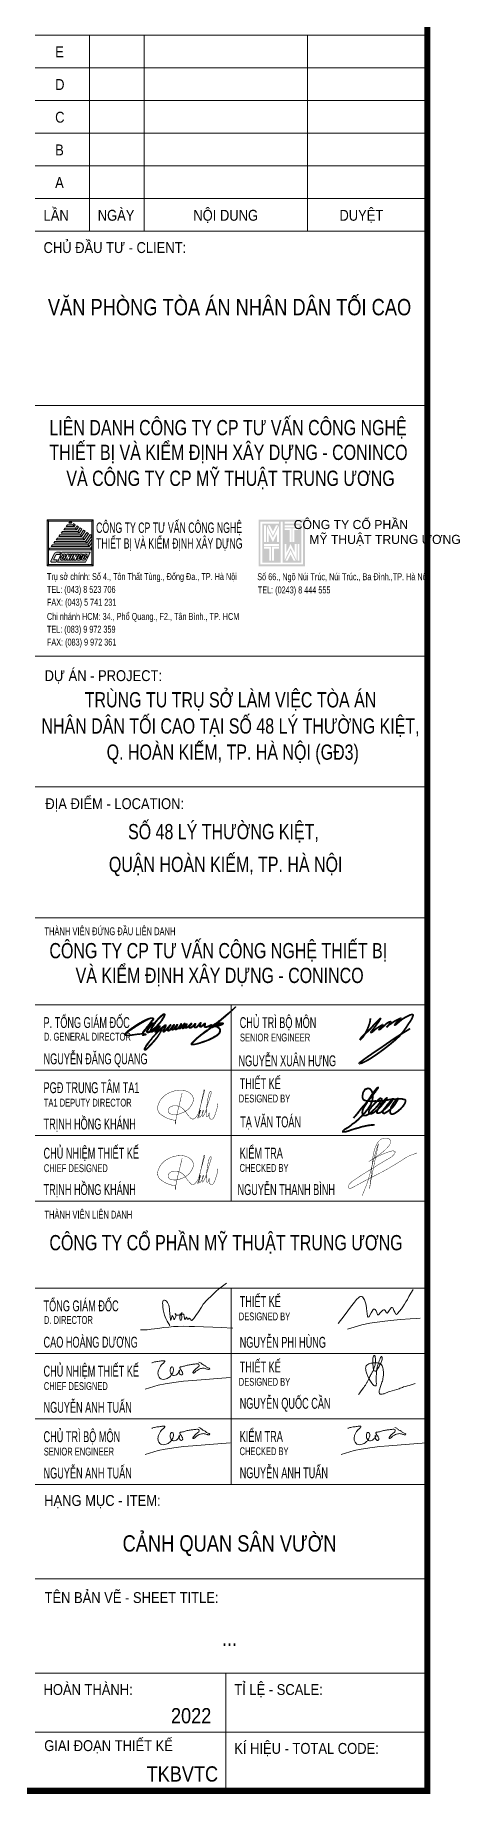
# Model space of a CAD drawing. Header units: millimetres. Extents: x -470 to 125, y -325 to 641.
# Drawn here: x 51.3 to 120.2, y -315.1 to -30.2 of the extents above; entities that cross this region are included whole.
import ezdxf
from ezdxf.enums import TextEntityAlignment as Align

# ---------------------------------------------------------------- set-up
doc = ezdxf.new("R2010")
doc.units = ezdxf.units.MM
doc.header["$MEASUREMENT"] = 0
doc.layers.add('N2-TEXT02', color=2, linetype='Continuous', lineweight=20)
doc.styles.add('Arial', font='arial_1.ttf')
doc.styles.add('style8', font='VHHELS.SHX')

msp = doc.modelspace()

# ---------------------------------------------------------------- texts
at = {"layer": 'N2-TEXT02', "style": 'Arial'}
for s, height, width, p in [('E', 1.77, 0.85, (54.54, -33.85)), ('D', 1.77, 0.85, (54.54, -39.15)), ('C', 1.77, 0.85, (54.54, -44.45)), ('B', 1.77, 0.85, (54.54, -49.76)), ('A', 1.77, 0.85, (54.54, -55.06)), ('LẦN', 1.768, 0.85, (52.66, -60.36)), ('NGÀY', 1.768, 0.85, (61.45, -60.36)), ('NỘI DUNG', 1.768, 0.85, (76.96, -60.36)), ('DUYỆT', 1.768, 0.85, (100.66, -60.36)), ('CHỦ ĐẦU TƯ - CLIENT:', 1.7677, 0.85, (52.66, -65.6)), ('LIÊN DANH CÔNG TY CP TƯ VẤN CÔNG NGHỆ', 2.4747, 0.75, (53.61, -95.16)), ('THIẾT BỊ VÀ KIỂM ĐỊNH XÂY DỰNG - CONINCO', 2.4747, 0.75, (53.61, -99.17)), ('VÀ CÔNG TY CP MỸ THUẬT TRUNG ƯƠNG', 2.4747, 0.75, (56.36, -103.38)), ('CÔNG TY CP TƯ VẤN CÔNG NGHỆ', 1.6873, 0.6, (61.18, -111)), ('THIẾT BỊ VÀ KIỂM ĐỊNH XÂY DỰNG', 1.6873, 0.6, (61.18, -113.55)), ('Trụ sở chính: Số 4., Tôn Thất Tùng., Đống Đa., TP. Hà Nội', 1.1249, 0.6, (53.21, -118.65)), ('TEL: (043) 8 523 706', 1.1249, 0.6, (53.21, -120.73)), ('Số 66., Ngõ Núi Trúc, Núi Trúc., Ba Đình.,TP. Hà Nội', 1.1249, 0.6, (87.33, -118.67)), ('FAX: (043) 5 741 231', 1.1249, 0.6, (53.21, -122.81)), ('TEL: (0243) 8 444 555   ', 1.1249, 0.6, (87.42, -120.82)), ('Chi nhánh HCM: 34., Phổ Quang., F2., Tân Bình., TP. HCM', 1.1249, 0.6, (53.21, -125.12)), ('TEL: (083) 9 972 359', 1.1249, 0.6, (53.21, -127.2)), ('FAX: (083) 9 972 361', 1.1249, 0.6, (53.21, -129.28)), ('THÀNH VIÊN ĐỨNG ĐẦU LIÊN DANH', 1.2727, 0.6, (52.8, -176.27)), ('CÔNG TY CP TƯ VẤN CÔNG NGHỆ THIẾT BỊ ', 2.4747, 0.75, (53.61, -180.01)), ('VÀ KIỂM ĐỊNH XÂY DỰNG - CONINCO', 2.4747, 0.75, (57.86, -184.02)), ('P. TỔNG GIÁM ĐỐC', 1.7677, 0.6, (52.66, -191.32)), ('CHỦ TRÌ BỘ MÔN', 1.7677, 0.6, (84.48, -191.33)), ('NGUYỄN ĐĂNG QUANG', 1.7677, 0.6, (52.66, -197.21)), ('THIẾT KẾ', 1.768, 0.6, (84.48, -201.24)), ('PGĐ TRUNG TÂM TA1', 1.7677, 0.6, (52.66, -201.89)), ('TRỊNH HỒNG KHÁNH', 1.7677, 0.6, (52.66, -207.78)), ('TẠ VĂN TOÁN', 1.7677, 0.6, (84.55, -207.44)), ('CHỦ NHIỆM THIẾT KẾ', 1.7677, 0.6, (52.66, -212.52)), ('KIỂM TRA', 1.768, 0.6, (84.48, -212.5)), ('TRỊNH HỒNG KHÁNH', 1.7677, 0.6, (52.66, -218.41)), ('NGUYỄN THANH BÌNH', 1.7677, 0.6, (84.13, -218.42)), ('THÀNH VIÊN LIÊN DANH', 1.2727, 0.6, (52.8, -222.23)), ('CÔNG TY CỔ PHẦN MỸ THUẬT TRUNG ƯƠNG', 2.4747, 0.75, (53.61, -227.38)), ('TỔNG GIÁM ĐỐC', 1.7677, 0.6, (52.66, -237.28)), ('THIẾT KẾ', 1.768, 0.6, (84.48, -236.59)), ('CAO HOÀNG DƯƠNG', 1.7677, 0.6, (52.66, -243.17)), ('NGUYỄN PHI HÙNG', 1.7677, 0.6, (84.48, -243.19)), ('THIẾT KẾ', 1.768, 0.6, (84.48, -247.2)), ('CHỦ NHIỆM THIẾT KẾ', 1.7677, 0.6, (52.66, -247.87)), ('NGUYỄN ANH TUẤN', 1.7677, 0.6, (52.66, -253.74)), ('NGUYỄN QUỐC CẦN', 1.7677, 0.6, (84.48, -253.09)), ('CHỦ TRÌ BỘ MÔN', 1.7677, 0.6, (52.66, -258.5)), ('KIỂM TRA', 1.768, 0.6, (84.48, -258.46)), ('NGUYỄN ANH TUẤN', 1.7677, 0.6, (52.66, -264.4)), ('..', 1.768, 0.6, (52.66, -264.37)), ('NGUYỄN ANH TUẤN', 1.7677, 0.6, (84.48, -264.36)), ('HOÀN THÀNH:', 1.7677, 0.85, (52.66, -299.52)), ('TỈ LỆ - SCALE:', 1.7677, 0.85, (83.6, -299.52)), ('KÍ HIỆU - TOTAL CODE:', 1.7677, 0.85, (83.6, -309.07))]:
    msp.add_text(s, height=height, dxfattribs=dict(at, width=width)).set_placement(p)
for s, height, width, p in [('VĂN PHÒNG TÒA ÁN NHÂN DÂN TỐI CAO', 2.6515, 0.8, (82.83, -75.7)), ('TRÙNG TU TRỤ SỞ LÀM VIỆC TÒA ÁN ', 2.4747, 0.75, (83.35, -139.31)), ('NHÂN DÂN TỐI CAO TẠI SỐ 48 LÝ THƯỜNG KIỆT, ', 2.4747, 0.75, (83.35, -143.56)), ('Q. HOÀN KIẾM, TP. HÀ NỘI (GĐ3)', 2.4747, 0.75, (83.35, -147.8)), ('SỐ 48 LÝ THƯỜNG KIỆT, ', 2.4747, 0.75, (82.2, -160.7)), ('QUẬN HOÀN KIẾM, TP. HÀ NỘI', 2.4747, 0.75, (82.2, -166.01)), ('NGUYỄN XUÂN HƯNG', 1.7677, 0.6, (92.2, -197.53)), ('CẢNH QUAN SÂN VƯỜN', 2.6515, 0.8, (82.83, -276.26)), ('...', 2.652, 0.8, (82.83, -291.58))]:
    msp.add_text(s, height=height, dxfattribs=dict(at, width=width)).set_placement(p, align=Align.CENTER)
at = {"layer": 'N2-TEXT02', "style": 'style8'}
msp.add_text('C«ng ty cæ phÇn', height=1.4786, dxfattribs=at).set_placement((102.52, -110.38), align=Align.CENTER)
msp.add_text('mü thuËt trung \xad¬ng', height=1.4786, dxfattribs=at).set_placement((95.76, -112.8))
at = {"layer": 'N2-TEXT02', "style": 'Arial'}
for s, height, width, p in [('DỰ ÁN - PROJECT:', 1.7677, 0.85, (52.83, -134.16)), ('ĐỊA ĐIỂM - LOCATION:', 1.7677, 0.85, (52.95, -154.93)), ('D. GENERAL DIRECTOR', 1.2727, 0.6, (52.72, -192.73)), ('SENIOR ENGINEER', 1.2727, 0.6, (84.52, -192.86)), ('DESIGNED BY', 1.2727, 0.6, (84.33, -202.76)), ('TA1 DEPUTY DIRECTOR', 1.2727, 0.6, (52.7, -203.43)), ('CHIEF DESIGNED', 1.2727, 0.6, (52.7, -214.06)), ('CHECKED BY', 1.273, 0.6, (84.46, -214.02)), ('D. DIRECTOR', 1.2727, 0.6, (52.72, -238.69)), ('DESIGNED BY', 1.2727, 0.6, (84.33, -238.11)), ('CHIEF DESIGNED', 1.2727, 0.6, (52.7, -249.41)), ('DESIGNED BY', 1.2727, 0.6, (84.33, -248.72)), ('SENIOR ENGINEER', 1.2727, 0.6, (52.7, -260.03)), ('CHECKED BY', 1.273, 0.6, (84.46, -259.98)), ('HẠNG MỤC - ITEM:', 1.7677, 0.85, (52.76, -267.97)), ('TÊN BẢN VẼ - SHEET TITLE:', 1.7677, 0.85, (52.82, -283.72)), ('GIAI ĐOẠN THIẾT KẾ', 1.7677, 0.85, (52.77, -307.74))]:
    msp.add_text(s, height=height, dxfattribs=dict(at, width=width)).set_placement(p, align=Align.MIDDLE_LEFT)
at = {"layer": 'N2-TEXT02', "style": 'Arial', "width": 0.85}
for s, p in [('2022', (79.87, -304.12)), ('TKBVTC', (80.97, -313.57))]:
    msp.add_text(s, height=2.475, dxfattribs=at).set_placement(p, align=Align.RIGHT)

# ---------------------------------------------------------------- blocks, each defined once
blk = doc.blocks.new('X_KHUNGTEN A1$0$dangquang')
h = blk.add_hatch()
h.set_pattern_fill('ANSI37', color=256, scale=0.236196, style=0)
h.set_pattern_definition([(45, (-5773.122482, -1094.844994), (-0.02087697416, 0.02087697416), []), (135, (-5773.122482, -1094.844994), (-0.02087697416, -0.02087697416), [])])
h.paths.add_polyline_path([(11.58, 2.36), (11.68, 2.39), (11.79, 2.43), (11.89, 2.46), (12, 2.49), (12.1, 2.53), (12.2, 2.56), (12.28, 2.59), (12.36, 2.62), (12.43, 2.65), (12.48, 2.68), (12.53, 2.7), (12.57, 2.72), (12.61, 2.74), (12.64, 2.76), (12.67, 2.79), (12.7, 2.81), (12.72, 2.83), (12.75, 2.85), (12.77, 2.87), (12.78, 2.89), (12.8, 2.91), (12.81, 2.94), (12.82, 2.96), (12.83, 2.98), (12.83, 3), (12.84, 3.03), (12.83, 3.05), (12.83, 3.07), (12.82, 3.09), (12.81, 3.11), (12.8, 3.13), (12.78, 3.15), (12.76, 3.16), (12.74, 3.17), (12.71, 3.19), (12.68, 3.2), (12.65, 3.21), (12.61, 3.22), (12.56, 3.22), (12.52, 3.23), (12.47, 3.24), (12.41, 3.24), (12.36, 3.25), (12.3, 3.25), (12.24, 3.26), (12.17, 3.26), (12.11, 3.27), (12.05, 3.27), (11.99, 3.27), (11.93, 3.27), (11.87, 3.27), (11.81, 3.27), (11.75, 3.27), (11.7, 3.27), (11.64, 3.26), (11.59, 3.26), (11.53, 3.25), (11.48, 3.25), (11.41, 3.24), (11.33, 3.24), (11.27, 3.24), (11.21, 3.25), (11.18, 3.27), (11.18, 3.3), (11.19, 3.33), (11.21, 3.35), (11.24, 3.38), (11.28, 3.43), (11.34, 3.49), (11.43, 3.56), (11.54, 3.66), (11.68, 3.78), (11.84, 3.92), (12.03, 4.07), (12.23, 4.24), (12.44, 4.42), (12.66, 4.6), (12.88, 4.79), (13.1, 4.98), (13.32, 5.17), (13.54, 5.35), (13.74, 5.54), (13.95, 5.72), (14.15, 5.89), (14.34, 6.07), (14.53, 6.24), (14.71, 6.4), (14.89, 6.57), (15.06, 6.73), (15.23, 6.88), (15.39, 7.03), (15.54, 7.18), (15.69, 7.31), (15.82, 7.44), (15.95, 7.56), (16.06, 7.67), (16.16, 7.77), (16.26, 7.86), (16.35, 7.95), (16.43, 8.02), (16.5, 8.1), (16.57, 8.16), (16.63, 8.23), (16.69, 8.28), (16.74, 8.34), (16.79, 8.39), (16.84, 8.43), (16.87, 8.47), (16.9, 8.5), (16.92, 8.52), (16.93, 8.54), (16.93, 8.54), (16.91, 8.53), (16.89, 8.51), (16.85, 8.48), (16.79, 8.43), (16.72, 8.37), (16.63, 8.3), (16.52, 8.21), (16.39, 8.1), (16.25, 7.97), (16.09, 7.83), (15.92, 7.69), (15.74, 7.53), (15.56, 7.38), (15.37, 7.22), (15.19, 7.06), (15, 6.9), (14.82, 6.74), (14.63, 6.58), (14.43, 6.42), (14.23, 6.25), (14.01, 6.06), (13.77, 5.86), (13.51, 5.65), (13.23, 5.41), (12.93, 5.16), (12.62, 4.91), (12.31, 4.66), (12.01, 4.41), (11.72, 4.17), (11.45, 3.95), (11.21, 3.76), (11.01, 3.59), (10.83, 3.46), (10.69, 3.35), (10.57, 3.26), (10.47, 3.18), (10.38, 3.13), (10.3, 3.08), (10.23, 3.04), (10.16, 3), (10.09, 2.96), (10.02, 2.93), (9.96, 2.9), (9.9, 2.88), (9.84, 2.85), (9.79, 2.82), (9.74, 2.8), (9.69, 2.77), (9.65, 2.75), (9.61, 2.72), (9.58, 2.7), (9.56, 2.67), (9.53, 2.65), (9.51, 2.62), (9.49, 2.6), (9.48, 2.57), (9.47, 2.55), (9.46, 2.52), (9.44, 2.48), (9.42, 2.44), (9.4, 2.4), (9.37, 2.37), (9.34, 2.33), (9.31, 2.29), (9.27, 2.25), (9.23, 2.22), (9.18, 2.18), (9.14, 2.15), (9.1, 2.12), (9.04, 2.09), (8.98, 2.07), (8.94, 2.08), (8.92, 2.11), (8.92, 2.15), (8.92, 2.18), (8.93, 2.21), (8.94, 2.24), (8.96, 2.28), (8.97, 2.31), (8.99, 2.35), (9.01, 2.39), (9.02, 2.42), (9.04, 2.45), (9.05, 2.48), (9.06, 2.5), (9.07, 2.53), (9.07, 2.55), (9.07, 2.57), (9.07, 2.59), (9.07, 2.61), (9.06, 2.63), (9.05, 2.65), (9.03, 2.66), (9.01, 2.67), (8.99, 2.68), (8.96, 2.68), (8.93, 2.68), (8.9, 2.68), (8.86, 2.67), (8.82, 2.65), (8.77, 2.63), (8.72, 2.61), (8.66, 2.58), (8.59, 2.55), (8.51, 2.51), (8.42, 2.46), (8.31, 2.41), (8.2, 2.36), (8.08, 2.31), (7.96, 2.26), (7.84, 2.21), (7.72, 2.16), (7.6, 2.11), (7.5, 2.07), (7.4, 2.04), (7.32, 2.01), (7.25, 1.99), (7.18, 1.98), (7.12, 1.97), (7.07, 1.97), (7.03, 1.97), (6.97, 1.97), (6.91, 1.99), (6.87, 2.03), (6.85, 2.08), (6.85, 2.12), (6.84, 2.16), (6.85, 2.21), (6.85, 2.26), (6.86, 2.32), (6.88, 2.38), (6.89, 2.44), (6.91, 2.51), (6.92, 2.57), (6.94, 2.63), (6.96, 2.68), (6.97, 2.73), (6.99, 2.78), (7, 2.82), (7.01, 2.86), (7.02, 2.9), (7.03, 2.93), (7.03, 2.97), (7.03, 2.99), (7.03, 3.02), (7.03, 3.04), (7.02, 3.06), (7.01, 3.07), (7, 3.09), (6.99, 3.1), (6.97, 3.11), (6.95, 3.12), (6.93, 3.13), (6.91, 3.14), (6.89, 3.14), (6.86, 3.14), (6.84, 3.14), (6.81, 3.14), (6.78, 3.13), (6.75, 3.12), (6.72, 3.11), (6.68, 3.1), (6.65, 3.08), (6.61, 3.06), (6.58, 3.03), (6.54, 3.01), (6.49, 2.97), (6.45, 2.94), (6.4, 2.9), (6.35, 2.86), (6.31, 2.81), (6.26, 2.77), (6.21, 2.72), (6.16, 2.68), (6.11, 2.63), (6.06, 2.58), (6.02, 2.54), (5.97, 2.5), (5.93, 2.45), (5.89, 2.41), (5.85, 2.37), (5.81, 2.34), (5.77, 2.3), (5.73, 2.27), (5.69, 2.24), (5.66, 2.21), (5.62, 2.19), (5.59, 2.17), (5.55, 2.15), (5.5, 2.12), (5.45, 2.1), (5.4, 2.09), (5.36, 2.08), (5.31, 2.08), (5.27, 2.1), (5.24, 2.13), (5.22, 2.17), (5.22, 2.21), (5.22, 2.26), (5.23, 2.31), (5.24, 2.35), (5.25, 2.39), (5.27, 2.44), (5.29, 2.49), (5.3, 2.54), (5.32, 2.59), (5.35, 2.65), (5.37, 2.71), (5.39, 2.77), (5.41, 2.82), (5.44, 2.88), (5.46, 2.93), (5.48, 2.98), (5.5, 3.02), (5.52, 3.07), (5.53, 3.11), (5.54, 3.14), (5.56, 3.18), (5.56, 3.21), (5.57, 3.24), (5.57, 3.26), (5.57, 3.29), (5.57, 3.31), (5.57, 3.32), (5.56, 3.34), (5.56, 3.35), (5.55, 3.37), (5.54, 3.38), (5.54, 3.39), (5.53, 3.4), (5.52, 3.41), (5.51, 3.42), (5.49, 3.42), (5.48, 3.43), (5.46, 3.43), (5.45, 3.43), (5.43, 3.43), (5.41, 3.43), (5.39, 3.42), (5.36, 3.41), (5.33, 3.39), (5.3, 3.37), (5.26, 3.34), (5.23, 3.3), (5.19, 3.26), (5.15, 3.22), (5.1, 3.17), (5.06, 3.12), (5.02, 3.07), (4.97, 3.01), (4.93, 2.96), (4.89, 2.9), (4.85, 2.84), (4.81, 2.79), (4.77, 2.73), (4.73, 2.68), (4.69, 2.63), (4.65, 2.58), (4.61, 2.53), (4.57, 2.49), (4.52, 2.44), (4.48, 2.4), (4.44, 2.36), (4.4, 2.32), (4.36, 2.29), (4.32, 2.25), (4.28, 2.22), (4.25, 2.18), (4.19, 2.13), (4.15, 2.09), (4.12, 2.06), (4.08, 2.03), (4.05, 2.01), (4.02, 1.98), (3.98, 1.95), (3.93, 1.92), (3.87, 1.89), (3.82, 1.87), (3.76, 1.87), (3.71, 1.86), (3.66, 1.87), (3.62, 1.89), (3.59, 1.91), (3.57, 1.94), (3.55, 1.99), (3.54, 2.03), (3.54, 2.08), (3.54, 2.14), (3.55, 2.19), (3.56, 2.22), (3.57, 2.26), (3.59, 2.3), (3.6, 2.33), (3.62, 2.37), (3.64, 2.41), (3.65, 2.45), (3.67, 2.49), (3.69, 2.53), (3.7, 2.57), (3.72, 2.61), (3.74, 2.65), (3.75, 2.69), (3.76, 2.73), (3.77, 2.76), (3.78, 2.8), (3.79, 2.83), (3.79, 2.86), (3.8, 2.89), (3.8, 2.92), (3.8, 2.94), (3.8, 2.96), (3.79, 2.98), (3.79, 3), (3.78, 3.02), (3.77, 3.04), (3.76, 3.05), (3.75, 3.06), (3.73, 3.07), (3.72, 3.08), (3.7, 3.09), (3.68, 3.09), (3.66, 3.1), (3.64, 3.1), (3.62, 3.1), (3.6, 3.1), (3.58, 3.1), (3.56, 3.09), (3.54, 3.09), (3.53, 3.08), (3.51, 3.07), (3.5, 3.06), (3.48, 3.05), (3.47, 3.03), (3.46, 3.02), (3.45, 3), (3.44, 2.98), (3.42, 2.94), (3.39, 2.9), (3.37, 2.86), (3.35, 2.83), (3.32, 2.8), (3.29, 2.77), (3.26, 2.73), (3.22, 2.69), (3.18, 2.64), (3.13, 2.59), (3.07, 2.54), (3.02, 2.48), (2.96, 2.42), (2.9, 2.36), (2.84, 2.31), (2.78, 2.25), (2.72, 2.2), (2.67, 2.16), (2.61, 2.12), (2.56, 2.08), (2.51, 2.04), (2.46, 2.01), (2.41, 1.97), (2.37, 1.94), (2.33, 1.91), (2.29, 1.89), (2.26, 1.86), (2.23, 1.84), (2.2, 1.82), (2.15, 1.78), (2.1, 1.74), (2.05, 1.71), (2.02, 1.69), (1.99, 1.68), (1.95, 1.67), (1.91, 1.67), (1.87, 1.67), (1.8, 1.67), (1.78, 1.7), (1.77, 1.73), (1.77, 1.77), (1.78, 1.81), (1.79, 1.84), (1.8, 1.88), (1.82, 1.92), (1.84, 1.97), (1.86, 2.02), (1.89, 2.07), (1.92, 2.13), (1.95, 2.18), (1.98, 2.24), (2.02, 2.3), (2.06, 2.36), (2.1, 2.41), (2.14, 2.47), (2.18, 2.52), (2.22, 2.57), (2.26, 2.62), (2.3, 2.66), (2.34, 2.7), (2.38, 2.74), (2.41, 2.78), (2.44, 2.81), (2.47, 2.84), (2.49, 2.87), (2.51, 2.9), (2.53, 2.92), (2.55, 2.94), (2.56, 2.96), (2.57, 2.98), (2.58, 3), (2.59, 3.02), (2.59, 3.04), (2.59, 3.06), (2.59, 3.07), (2.59, 3.09), (2.58, 3.1), (2.58, 3.11), (2.57, 3.13), (2.56, 3.14), (2.55, 3.15), (2.53, 3.16), (2.52, 3.17), (2.5, 3.17), (2.48, 3.18), (2.46, 3.18), (2.44, 3.18), (2.41, 3.18), (2.38, 3.17), (2.35, 3.16), (2.32, 3.14), (2.28, 3.12), (2.24, 3.09), (2.19, 3.05), (2.14, 3.01), (2.09, 2.96), (2.04, 2.9), (1.98, 2.84), (1.93, 2.79), (1.87, 2.73), (1.82, 2.67), (1.77, 2.61), (1.71, 2.56), (1.66, 2.51), (1.61, 2.46), (1.57, 2.41), (1.52, 2.36), (1.47, 2.32), (1.43, 2.28), (1.38, 2.24), (1.34, 2.2), (1.3, 2.16), (1.26, 2.13), (1.22, 2.09), (1.19, 2.06), (1.15, 2.03), (1.12, 2.01), (1.09, 1.98), (1.04, 1.95), (0.98, 1.91), (0.93, 1.89), (0.88, 1.87), (0.83, 1.86), (0.78, 1.85), (0.73, 1.87), (0.71, 1.9), (0.7, 1.93), (0.7, 1.98), (0.71, 2.03), (0.73, 2.07), (0.74, 2.11), (0.76, 2.15), (0.78, 2.2), (0.8, 2.24), (0.82, 2.29), (0.84, 2.34), (0.86, 2.38), (0.88, 2.42), (0.89, 2.46), (0.91, 2.5), (0.93, 2.54), (0.94, 2.57), (0.95, 2.61), (0.96, 2.64), (0.97, 2.67), (0.98, 2.7), (0.99, 2.73), (1, 2.76), (1, 2.78), (1, 2.81), (1, 2.83), (1, 2.85), (1, 2.87), (0.99, 2.89), (0.98, 2.9), (0.97, 2.92), (0.96, 2.93), (0.95, 2.94), (0.94, 2.95), (0.92, 2.96), (0.9, 2.96), (0.89, 2.97), (0.87, 2.97), (0.85, 2.97), (0.83, 2.96), (0.81, 2.96), (0.79, 2.95), (0.77, 2.94), (0.75, 2.93), (0.73, 2.91), (0.71, 2.9), (0.69, 2.88), (0.67, 2.86), (0.65, 2.83), (0.64, 2.81), (0.62, 2.79), (0.61, 2.76), (0.59, 2.74), (0.58, 2.71), (0.57, 2.69), (0.57, 2.67), (0.56, 2.64), (0.55, 2.62), (0.55, 2.6), (0.54, 2.57), (0.53, 2.53), (0.52, 2.48), (0.51, 2.44), (0.49, 2.38), (0.47, 2.33), (0.45, 2.28), (0.43, 2.24), (0.41, 2.21), (0.39, 2.18), (0.37, 2.15), (0.34, 2.11), (0.31, 2.07), (0.27, 2.04), (0.24, 2), (0.2, 1.96), (0.17, 1.93), (0.13, 1.89), (0.1, 1.86), (0.05, 1.81), (0, 1.77), (-0.05, 1.73), (-0.09, 1.71), (-0.13, 1.69), (-0.17, 1.68), (-0.22, 1.68), (-0.25, 1.71), (-0.26, 1.74), (-0.26, 1.78), (-0.24, 1.82), (-0.23, 1.85), (-0.21, 1.88), (-0.19, 1.91), (-0.17, 1.95), (-0.15, 1.98), (-0.13, 2.01), (-0.1, 2.05), (-0.08, 2.08), (-0.06, 2.12), (-0.04, 2.15), (-0.02, 2.18), (0, 2.21), (0.01, 2.24), (0.03, 2.27), (0.05, 2.29), (0.06, 2.32), (0.07, 2.35), (0.09, 2.37), (0.1, 2.4), (0.11, 2.42), (0.13, 2.47), (0.15, 2.51), (0.17, 2.54), (0.18, 2.57), (0.19, 2.59), (0.2, 2.61), (0.21, 2.63), (0.22, 2.65), (0.24, 2.67), (0.25, 2.7), (0.26, 2.72), (0.27, 2.75), (0.28, 2.77), (0.29, 2.8), (0.3, 2.83), (0.31, 2.85), (0.32, 2.88), (0.33, 2.9), (0.34, 2.92), (0.35, 2.94), (0.35, 2.96), (0.36, 2.97), (0.36, 2.99), (0.36, 3.01), (0.36, 3.02), (0.36, 3.04), (0.36, 3.06), (0.36, 3.07), (0.36, 3.09), (0.36, 3.1), (0.35, 3.12), (0.35, 3.13), (0.34, 3.15), (0.34, 3.16), (0.33, 3.17), (0.32, 3.18), (0.32, 3.19), (0.31, 3.19), (0.3, 3.2), (0.29, 3.2), (0.28, 3.21), (0.26, 3.21), (0.25, 3.21), (0.23, 3.21), (0.22, 3.21), (0.2, 3.21), (0.18, 3.21), (0.17, 3.2), (0.15, 3.2), (0.13, 3.19), (0.11, 3.18), (0.1, 3.17), (0.08, 3.15), (0.06, 3.14), (0.04, 3.12), (0.03, 3.11), (0.01, 3.09), (-0.01, 3.07), (-0.03, 3.05), (-0.05, 3.03), (-0.07, 3), (-0.09, 2.98), (-0.12, 2.95), (-0.14, 2.92), (-0.17, 2.89), (-0.19, 2.86), (-0.22, 2.83), (-0.25, 2.79), (-0.28, 2.75), (-0.31, 2.71), (-0.34, 2.67), (-0.37, 2.63), (-0.4, 2.58), (-0.44, 2.54), (-0.47, 2.49), (-0.51, 2.45), (-0.54, 2.4), (-0.57, 2.36), (-0.61, 2.31), (-0.64, 2.27), (-0.67, 2.23), (-0.71, 2.19), (-0.74, 2.15), (-0.77, 2.11), (-0.8, 2.08), (-0.83, 2.04), (-0.86, 2.01), (-0.89, 1.98), (-0.92, 1.95), (-0.95, 1.92), (-0.98, 1.89), (-1.01, 1.86), (-1.05, 1.83), (-1.08, 1.8), (-1.11, 1.78), (-1.15, 1.74), (-1.19, 1.7), (-1.24, 1.67), (-1.29, 1.65), (-1.31, 1.67), (-1.31, 1.71), (-1.3, 1.75), (-1.29, 1.79), (-1.27, 1.85), (-1.25, 1.89), (-1.24, 1.92), (-1.22, 1.95), (-1.21, 1.99), (-1.19, 2.02), (-1.17, 2.05), (-1.15, 2.09), (-1.12, 2.12), (-1.1, 2.16), (-1.08, 2.2), (-1.06, 2.24), (-1.04, 2.28), (-1.02, 2.32), (-1, 2.36), (-0.98, 2.4), (-0.96, 2.44), (-0.93, 2.51), (-0.91, 2.55), (-0.89, 2.58), (-0.88, 2.61), (-0.86, 2.64), (-0.85, 2.66), (-0.84, 2.69), (-0.83, 2.71), (-0.82, 2.73), (-0.82, 2.75), (-0.81, 2.77), (-0.81, 2.79), (-0.8, 2.81), (-0.8, 2.83), (-0.8, 2.85), (-0.8, 2.87), (-0.8, 2.89), (-0.81, 2.91), (-0.81, 2.93), (-0.82, 2.94), (-0.83, 2.96), (-0.84, 2.97), (-0.85, 2.99), (-0.86, 3), (-0.87, 3.01), (-0.88, 3.01), (-0.89, 3.02), (-0.91, 3.02), (-0.92, 3.02), (-0.93, 3.02), (-0.94, 3.02), (-0.96, 3.02), (-0.97, 3.01), (-0.99, 3.01), (-1, 3), (-1.01, 2.99), (-1.03, 2.98), (-1.04, 2.97), (-1.05, 2.96), (-1.07, 2.94), (-1.08, 2.93), (-1.09, 2.91), (-1.11, 2.89), (-1.12, 2.87), (-1.14, 2.84), (-1.15, 2.82), (-1.17, 2.8), (-1.18, 2.77), (-1.19, 2.74), (-1.22, 2.7), (-1.25, 2.65), (-1.28, 2.59), (-1.31, 2.55), (-1.32, 2.51), (-1.34, 2.48), (-1.36, 2.45), (-1.38, 2.41), (-1.41, 2.38), (-1.43, 2.34), (-1.45, 2.31), (-1.48, 2.27), (-1.5, 2.24), (-1.52, 2.2), (-1.55, 2.17), (-1.57, 2.14), (-1.59, 2.11), (-1.62, 2.08), (-1.65, 2.05), (-1.68, 2.02), (-1.71, 1.98), (-1.74, 1.95), (-1.78, 1.91), (-1.82, 1.88), (-1.87, 1.84), (-1.91, 1.8), (-1.95, 1.76), (-2, 1.72), (-2.04, 1.68), (-2.08, 1.64), (-2.12, 1.6), (-2.16, 1.57), (-2.19, 1.53), (-2.24, 1.48), (-2.3, 1.43), (-2.34, 1.39), (-2.37, 1.36), (-2.4, 1.34), (-2.44, 1.31), (-2.5, 1.27), (-2.55, 1.24), (-2.6, 1.22), (-2.64, 1.21), (-2.69, 1.2), (-2.73, 1.21), (-2.75, 1.23), (-2.76, 1.27), (-2.75, 1.31), (-2.74, 1.33), (-2.73, 1.37), (-2.71, 1.4), (-2.69, 1.44), (-2.67, 1.48), (-2.65, 1.52), (-2.62, 1.57), (-2.6, 1.61), (-2.58, 1.65), (-2.55, 1.69), (-2.53, 1.73), (-2.51, 1.77), (-2.49, 1.8), (-2.47, 1.84), (-2.45, 1.87), (-2.43, 1.91), (-2.41, 1.95), (-2.38, 1.98), (-2.36, 2.02), (-2.34, 2.05), (-2.32, 2.09), (-2.3, 2.13), (-2.28, 2.16), (-2.26, 2.19), (-2.24, 2.23), (-2.23, 2.26), (-2.21, 2.28), (-2.19, 2.31), (-2.18, 2.34), (-2.17, 2.36), (-2.15, 2.38), (-2.14, 2.4), (-2.13, 2.42), (-2.12, 2.44), (-2.11, 2.46), (-2.1, 2.47), (-2.09, 2.49), (-2.09, 2.5), (-2.08, 2.52), (-2.08, 2.53), (-2.07, 2.54), (-2.07, 2.56), (-2.06, 2.57), (-2.06, 2.59), (-2.06, 2.6), (-2.06, 2.61), (-2.06, 2.63), (-2.06, 2.64), (-2.07, 2.66), (-2.07, 2.67), (-2.08, 2.68), (-2.08, 2.7), (-2.09, 2.71), (-2.1, 2.72), (-2.12, 2.73), (-2.13, 2.74), (-2.14, 2.74), (-2.16, 2.75), (-2.18, 2.75), (-2.19, 2.75), (-2.21, 2.75), (-2.23, 2.74), (-2.25, 2.74), (-2.27, 2.73), (-2.29, 2.72), (-2.3, 2.71), (-2.32, 2.7), (-2.34, 2.68), (-2.35, 2.67), (-2.37, 2.65), (-2.39, 2.64), (-2.4, 2.62), (-2.42, 2.6), (-2.43, 2.59), (-2.45, 2.57), (-2.46, 2.55), (-2.48, 2.53), (-2.5, 2.51), (-2.52, 2.48), (-2.54, 2.45), (-2.57, 2.42), (-2.6, 2.38), (-2.63, 2.34), (-2.66, 2.29), (-2.7, 2.24), (-2.73, 2.2), (-2.77, 2.15), (-2.8, 2.1), (-2.84, 2.05), (-2.88, 2), (-2.91, 1.95), (-2.95, 1.91), (-2.98, 1.86), (-3.02, 1.82), (-3.05, 1.78), (-3.09, 1.74), (-3.12, 1.7), (-3.16, 1.66), (-3.19, 1.62), (-3.23, 1.58), (-3.26, 1.55), (-3.29, 1.51), (-3.33, 1.48), (-3.36, 1.44), (-3.4, 1.41), (-3.43, 1.38), (-3.48, 1.32), (-3.54, 1.27), (-3.59, 1.22), (-3.64, 1.18), (-3.69, 1.16), (-3.74, 1.14), (-3.77, 1.16), (-3.8, 1.19), (-3.81, 1.23), (-3.82, 1.29), (-3.81, 1.33), (-3.81, 1.37), (-3.8, 1.4), (-3.78, 1.44), (-3.77, 1.48), (-3.75, 1.52), (-3.73, 1.57), (-3.71, 1.61), (-3.68, 1.65), (-3.65, 1.7), (-3.62, 1.75), (-3.59, 1.79), (-3.56, 1.84), (-3.53, 1.89), (-3.5, 1.94), (-3.46, 1.98), (-3.43, 2.03), (-3.4, 2.07), (-3.37, 2.11), (-3.34, 2.16), (-3.32, 2.2), (-3.29, 2.24), (-3.27, 2.27), (-3.25, 2.31), (-3.23, 2.34), (-3.21, 2.38), (-3.19, 2.41), (-3.17, 2.44), (-3.16, 2.47), (-3.15, 2.5), (-3.14, 2.53), (-3.13, 2.56), (-3.13, 2.58), (-3.13, 2.6), (-3.13, 2.63), (-3.13, 2.64), (-3.14, 2.66), (-3.15, 2.67), (-3.16, 2.69), (-3.17, 2.7), (-3.19, 2.7), (-3.21, 2.71), (-3.23, 2.71), (-3.25, 2.71), (-3.27, 2.7), (-3.3, 2.7), (-3.32, 2.69), (-3.35, 2.67), (-3.38, 2.66), (-3.41, 2.64), (-3.43, 2.61), (-3.47, 2.58), (-3.5, 2.55), (-3.53, 2.51), (-3.57, 2.47), (-3.6, 2.42), (-3.64, 2.37), (-3.69, 2.32), (-3.73, 2.27), (-3.78, 2.21), (-3.83, 2.15), (-3.88, 2.08), (-3.93, 2.02), (-3.99, 1.95), (-4.05, 1.88), (-4.1, 1.81), (-4.16, 1.74), (-4.22, 1.67), (-4.27, 1.59), (-4.33, 1.52), (-4.38, 1.45), (-4.44, 1.38), (-4.49, 1.32), (-4.54, 1.26), (-4.59, 1.2), (-4.64, 1.14), (-4.68, 1.09), (-4.72, 1.04), (-4.76, 1), (-4.8, 0.96), (-4.83, 0.92), (-4.86, 0.89), (-4.91, 0.86), (-4.96, 0.82), (-5, 0.8), (-5.05, 0.8), (-5.08, 0.81), (-5.1, 0.83), (-5.12, 0.87), (-5.12, 0.91), (-5.13, 0.95), (-5.13, 0.98), (-5.13, 1.02), (-5.13, 1.06), (-5.13, 1.1), (-5.12, 1.15), (-5.11, 1.19), (-5.11, 1.23), (-5.1, 1.28), (-5.08, 1.32), (-5.07, 1.36), (-5.05, 1.4), (-5.04, 1.43), (-5.02, 1.47), (-4.99, 1.51), (-4.97, 1.55), (-4.95, 1.59), (-4.92, 1.63), (-4.89, 1.67), (-4.86, 1.71), (-4.83, 1.75), (-4.8, 1.79), (-4.77, 1.83), (-4.74, 1.87), (-4.7, 1.92), (-4.67, 1.96), (-4.63, 2), (-4.6, 2.05), (-4.57, 2.09), (-4.53, 2.13), (-4.5, 2.18), (-4.47, 2.22), (-4.45, 2.25), (-4.42, 2.29), (-4.4, 2.33), (-4.38, 2.36), (-4.37, 2.39), (-4.35, 2.42), (-4.34, 2.44), (-4.33, 2.47), (-4.32, 2.49), (-4.31, 2.51), (-4.31, 2.53), (-4.31, 2.54), (-4.31, 2.56), (-4.31, 2.57), (-4.31, 2.58), (-4.31, 2.59), (-4.31, 2.6), (-4.31, 2.61), (-4.31, 2.62), (-4.32, 2.63), (-4.32, 2.64), (-4.33, 2.65), (-4.33, 2.66), (-4.34, 2.66), (-4.35, 2.67), (-4.36, 2.68), (-4.37, 2.68), (-4.39, 2.68), (-4.4, 2.68), (-4.42, 2.68), (-4.43, 2.68), (-4.45, 2.68), (-4.46, 2.68), (-4.48, 2.67), (-4.49, 2.66), (-4.51, 2.66), (-4.52, 2.64), (-4.54, 2.63), (-4.56, 2.62), (-4.58, 2.6), (-4.59, 2.58), (-4.62, 2.56), (-4.64, 2.53), (-4.67, 2.49), (-4.7, 2.45), (-4.74, 2.4), (-4.79, 2.34), (-4.85, 2.27), (-4.92, 2.19), (-5, 2.1), (-5.08, 2.01), (-5.17, 1.91), (-5.26, 1.81), (-5.35, 1.7), (-5.43, 1.61), (-5.51, 1.52), (-5.59, 1.43), (-5.65, 1.36), (-5.72, 1.29), (-5.77, 1.22), (-5.83, 1.16), (-5.88, 1.11), (-5.93, 1.05), (-5.98, 1), (-6.03, 0.95), (-6.08, 0.9), (-6.13, 0.85), (-6.17, 0.81), (-6.22, 0.76), (-6.26, 0.72), (-6.3, 0.68), (-6.34, 0.65), (-6.38, 0.61), (-6.43, 0.57), (-6.48, 0.52), (-6.53, 0.49), (-6.57, 0.46), (-6.61, 0.45), (-6.66, 0.45), (-6.69, 0.48), (-6.7, 0.52), (-6.69, 0.56), (-6.68, 0.61), (-6.66, 0.65), (-6.64, 0.69), (-6.62, 0.73), (-6.6, 0.78), (-6.57, 0.84), (-6.54, 0.89), (-6.5, 0.95), (-6.47, 1.01), (-6.43, 1.07), (-6.4, 1.13), (-6.36, 1.19), (-6.32, 1.25), (-6.29, 1.31), (-6.25, 1.37), (-6.22, 1.42), (-6.18, 1.48), (-6.15, 1.54), (-6.12, 1.6), (-6.09, 1.65), (-6.06, 1.7), (-6.03, 1.76), (-6.01, 1.81), (-5.98, 1.86), (-5.96, 1.91), (-5.94, 1.95), (-5.92, 2), (-5.9, 2.04), (-5.89, 2.08), (-5.88, 2.11), (-5.87, 2.15), (-5.86, 2.18), (-5.85, 2.22), (-5.84, 2.25), (-5.84, 2.27), (-5.84, 2.3), (-5.83, 2.33), (-5.83, 2.35), (-5.83, 2.37), (-5.83, 2.39), (-5.83, 2.41), (-5.83, 2.43), (-5.83, 2.45), (-5.84, 2.46), (-5.84, 2.48), (-5.84, 2.49), (-5.85, 2.51), (-5.85, 2.52), (-5.86, 2.53), (-5.87, 2.54), (-5.88, 2.55), (-5.89, 2.56), (-5.91, 2.57), (-5.92, 2.57), (-5.94, 2.58), (-5.96, 2.58), (-5.98, 2.59), (-6, 2.59), (-6.03, 2.59), (-6.05, 2.59), (-6.08, 2.58), (-6.11, 2.58), (-6.14, 2.57), (-6.18, 2.56), (-6.21, 2.54), (-6.25, 2.52), (-6.29, 2.5), (-6.34, 2.48), (-6.39, 2.45), (-6.44, 2.41), (-6.5, 2.37), (-6.56, 2.33), (-6.62, 2.28), (-6.69, 2.23), (-6.76, 2.17), (-6.83, 2.11), (-6.91, 2.05), (-6.98, 1.98), (-7.06, 1.92), (-7.13, 1.86), (-7.2, 1.8), (-7.27, 1.74), (-7.32, 1.69), (-7.38, 1.64), (-7.43, 1.6), (-7.47, 1.56), (-7.51, 1.53), (-7.55, 1.5), (-7.59, 1.47), (-7.63, 1.44), (-7.66, 1.42), (-7.7, 1.39), (-7.73, 1.37), (-7.77, 1.34), (-7.81, 1.32), (-7.85, 1.29), (-7.89, 1.26), (-7.94, 1.23), (-7.99, 1.2), (-8.05, 1.17), (-8.1, 1.13), (-8.16, 1.09), (-8.22, 1.06), (-8.28, 1.02), (-8.34, 0.98), (-8.39, 0.95), (-8.45, 0.92), (-8.5, 0.89), (-8.54, 0.86), (-8.58, 0.84), (-8.62, 0.82), (-8.66, 0.8), (-8.7, 0.78), (-8.74, 0.75), (-8.8, 0.73), (-8.85, 0.7), (-8.9, 0.68), (-8.94, 0.68), (-8.93, 0.71), (-8.92, 0.74), (-8.89, 0.78), (-8.86, 0.82), (-8.82, 0.86), (-8.8, 0.89), (-8.77, 0.92), (-8.73, 0.95), (-8.7, 0.98), (-8.66, 1.01), (-8.62, 1.05), (-8.58, 1.09), (-8.53, 1.13), (-8.49, 1.17), (-8.44, 1.21), (-8.39, 1.26), (-8.35, 1.3), (-8.3, 1.35), (-8.26, 1.39), (-8.22, 1.43), (-8.18, 1.47), (-8.14, 1.51), (-8.11, 1.55), (-8.08, 1.59), (-8.05, 1.63), (-8.02, 1.67), (-7.99, 1.7), (-7.97, 1.74), (-7.94, 1.77), (-7.92, 1.8), (-7.9, 1.83), (-7.88, 1.86), (-7.86, 1.89), (-7.84, 1.92), (-7.82, 1.95), (-7.8, 1.97), (-7.79, 2), (-7.78, 2.02), (-7.77, 2.05), (-7.76, 2.07), (-7.76, 2.09), (-7.75, 2.11), (-7.75, 2.13), (-7.75, 2.15), (-7.76, 2.17), (-7.76, 2.19), (-7.77, 2.2), (-7.78, 2.22), (-7.79, 2.23), (-7.81, 2.24), (-7.82, 2.25), (-7.84, 2.26), (-7.86, 2.27), (-7.88, 2.27), (-7.91, 2.27), (-7.94, 2.27), (-7.97, 2.26), (-8.01, 2.25), (-8.05, 2.23), (-8.1, 2.2), (-8.16, 2.17), (-8.22, 2.13), (-8.29, 2.09), (-8.37, 2.04), (-8.45, 1.99), (-8.53, 1.93), (-8.61, 1.87), (-8.7, 1.81), (-8.78, 1.75), (-8.87, 1.69), (-8.95, 1.63), (-9.04, 1.56), (-9.12, 1.5), (-9.2, 1.44), (-9.28, 1.37), (-9.36, 1.31), (-9.44, 1.25), (-9.52, 1.2), (-9.6, 1.14), (-9.67, 1.08), (-9.74, 1.03), (-9.81, 0.98), (-9.87, 0.94), (-9.93, 0.89), (-9.98, 0.85), (-10.03, 0.82), (-10.07, 0.78), (-10.11, 0.75), (-10.15, 0.72), (-10.21, 0.67), (-10.28, 0.62), (-10.34, 0.58), (-10.4, 0.53), (-10.46, 0.5), (-10.51, 0.47), (-10.55, 0.46), (-10.6, 0.46), (-10.65, 0.47), (-10.65, 0.5), (-10.65, 0.52), (-10.63, 0.55), (-10.61, 0.57), (-10.58, 0.6), (-10.55, 0.63), (-10.52, 0.67), (-10.48, 0.7), (-10.43, 0.74), (-10.38, 0.79), (-10.32, 0.83), (-10.26, 0.88), (-10.2, 0.94), (-10.12, 0.99), (-10.05, 1.05), (-9.96, 1.11), (-9.88, 1.18), (-9.79, 1.25), (-9.69, 1.32), (-9.59, 1.4), (-9.49, 1.48), (-9.39, 1.57), (-9.29, 1.65), (-9.18, 1.74), (-9.08, 1.83), (-8.98, 1.92), (-8.89, 2.01), (-8.8, 2.09), (-8.72, 2.17), (-8.64, 2.25), (-8.56, 2.33), (-8.49, 2.4), (-8.42, 2.48), (-8.35, 2.56), (-8.28, 2.64), (-8.21, 2.72), (-8.13, 2.81), (-8.05, 2.9), (-7.97, 2.99), (-7.89, 3.08), (-7.81, 3.17), (-7.73, 3.27), (-7.66, 3.36), (-7.59, 3.44), (-7.52, 3.52), (-7.46, 3.6), (-7.41, 3.68), (-7.36, 3.75), (-7.31, 3.82), (-7.26, 3.88), (-7.21, 3.95), (-7.17, 4.02), (-7.12, 4.09), (-7.07, 4.16), (-7.03, 4.23), (-6.98, 4.3), (-6.94, 4.37), (-6.89, 4.44), (-6.85, 4.51), (-6.8, 4.58), (-6.76, 4.65), (-6.72, 4.72), (-6.68, 4.78), (-6.64, 4.85), (-6.6, 4.92), (-6.57, 4.98), (-6.53, 5.05), (-6.5, 5.11), (-6.47, 5.18), (-6.44, 5.24), (-6.41, 5.3), (-6.38, 5.36), (-6.35, 5.42), (-6.33, 5.47), (-6.31, 5.52), (-6.29, 5.58), (-6.27, 5.62), (-6.25, 5.67), (-6.24, 5.71), (-6.23, 5.75), (-6.22, 5.79), (-6.21, 5.83), (-6.21, 5.86), (-6.2, 5.89), (-6.2, 5.92), (-6.2, 5.94), (-6.2, 5.96), (-6.2, 5.99), (-6.2, 6), (-6.21, 6.02), (-6.22, 6.04), (-6.22, 6.06), (-6.23, 6.07), (-6.25, 6.09), (-6.26, 6.11), (-6.28, 6.12), (-6.29, 6.14), (-6.31, 6.15), (-6.34, 6.16), (-6.36, 6.17), (-6.38, 6.18), (-6.41, 6.19), (-6.44, 6.19), (-6.47, 6.2), (-6.5, 6.2), (-6.54, 6.19), (-6.58, 6.19), (-6.61, 6.18), (-6.65, 6.17), (-6.7, 6.16), (-6.74, 6.14), (-6.79, 6.11), (-6.85, 6.09), (-6.9, 6.05), (-6.97, 6.01), (-7.03, 5.96), (-7.11, 5.9), (-7.19, 5.84), (-7.27, 5.77), (-7.37, 5.69), (-7.46, 5.61), (-7.56, 5.52), (-7.66, 5.42), (-7.77, 5.32), (-7.87, 5.22), (-7.98, 5.11), (-8.1, 5), (-8.21, 4.88), (-8.32, 4.77), (-8.43, 4.65), (-8.54, 4.53), (-8.65, 4.42), (-8.76, 4.3), (-8.86, 4.18), (-8.96, 4.07), (-9.06, 3.96), (-9.15, 3.85), (-9.24, 3.75), (-9.32, 3.65), (-9.39, 3.56), (-9.46, 3.47), (-9.52, 3.39), (-9.58, 3.32), (-9.63, 3.25), (-9.68, 3.18), (-9.72, 3.12), (-9.77, 3.05), (-9.82, 2.99), (-9.86, 2.92), (-9.91, 2.85), (-9.96, 2.79), (-10.01, 2.72), (-10.06, 2.65), (-10.1, 2.59), (-10.15, 2.52), (-10.19, 2.46), (-10.23, 2.4), (-10.27, 2.33), (-10.3, 2.28), (-10.34, 2.22), (-10.37, 2.16), (-10.4, 2.11), (-10.43, 2.05), (-10.45, 2), (-10.48, 1.95), (-10.51, 1.9), (-10.53, 1.85), (-10.55, 1.8), (-10.58, 1.74), (-10.6, 1.69), (-10.63, 1.64), (-10.65, 1.58), (-10.68, 1.52), (-10.7, 1.46), (-10.73, 1.4), (-10.76, 1.34), (-10.78, 1.28), (-10.81, 1.22), (-10.83, 1.17), (-10.85, 1.12), (-10.88, 1.07), (-10.89, 1.03), (-10.91, 0.99), (-10.93, 0.95), (-10.95, 0.9), (-10.98, 0.84), (-11.01, 0.78), (-11.03, 0.73), (-11.06, 0.68), (-11.09, 0.64), (-11.12, 0.6), (-11.16, 0.57), (-11.2, 0.54), (-11.24, 0.51), (-11.3, 0.49), (-11.34, 0.46), (-11.37, 0.45), (-11.4, 0.43), (-11.43, 0.42), (-11.46, 0.4), (-11.51, 0.38), (-11.58, 0.35), (-11.64, 0.32), (-11.7, 0.31), (-11.76, 0.3), (-11.81, 0.3), (-11.85, 0.31), (-11.88, 0.33), (-11.91, 0.35), (-11.93, 0.38), (-11.94, 0.42), (-11.94, 0.47), (-11.94, 0.52), (-11.93, 0.56), (-11.92, 0.6), (-11.9, 0.64), (-11.88, 0.69), (-11.86, 0.74), (-11.83, 0.8), (-11.8, 0.86), (-11.76, 0.92), (-11.72, 0.98), (-11.68, 1.05), (-11.63, 1.11), (-11.58, 1.18), (-11.53, 1.25), (-11.48, 1.32), (-11.42, 1.39), (-11.37, 1.46), (-11.32, 1.52), (-11.27, 1.59), (-11.22, 1.65), (-11.17, 1.71), (-11.12, 1.77), (-11.07, 1.83), (-11.02, 1.89), (-10.98, 1.95), (-10.93, 2.01), (-10.89, 2.07), (-10.84, 2.13), (-10.8, 2.19), (-10.76, 2.24), (-10.71, 2.3), (-10.67, 2.36), (-10.62, 2.41), (-10.57, 2.47), (-10.52, 2.53), (-10.47, 2.58), (-10.43, 2.63), (-10.38, 2.68), (-10.34, 2.72), (-10.3, 2.77), (-10.26, 2.8), (-10.22, 2.84), (-10.19, 2.86), (-10.17, 2.89), (-10.14, 2.91), (-10.12, 2.94), (-10.1, 2.96), (-10.08, 2.98), (-10.07, 3), (-10.05, 3.03), (-10.04, 3.06), (-10.02, 3.09), (-10.01, 3.12), (-10.01, 3.14), (-10, 3.17), (-10, 3.2), (-10.01, 3.22), (-10.02, 3.24), (-10.03, 3.26), (-10.06, 3.28), (-10.08, 3.29), (-10.11, 3.3), (-10.14, 3.3), (-10.18, 3.3), (-10.22, 3.3), (-10.26, 3.29), (-10.31, 3.28), (-10.36, 3.26), (-10.41, 3.24), (-10.45, 3.22), (-10.5, 3.2), (-10.55, 3.18), (-10.59, 3.16), (-10.63, 3.13), (-10.67, 3.11), (-10.7, 3.08), (-10.73, 3.06), (-10.77, 3.04), (-10.8, 3.01), (-10.83, 2.99), (-10.86, 2.96), (-10.89, 2.93), (-10.92, 2.9), (-10.95, 2.87), (-11, 2.82), (-11.05, 2.78), (-11.1, 2.73), (-11.14, 2.7), (-11.19, 2.67), (-11.22, 2.67), (-11.22, 2.7), (-11.21, 2.73), (-11.2, 2.78), (-11.18, 2.83), (-11.16, 2.87), (-11.14, 2.92), (-11.11, 2.96), (-11.08, 3.02), (-11.05, 3.06), (-11.03, 3.09), (-11.01, 3.12), (-10.98, 3.16), (-10.96, 3.2), (-10.92, 3.24), (-10.89, 3.28), (-10.85, 3.32), (-10.8, 3.37), (-10.75, 3.42), (-10.71, 3.47), (-10.66, 3.52), (-10.61, 3.57), (-10.56, 3.62), (-10.52, 3.67), (-10.47, 3.71), (-10.43, 3.75), (-10.4, 3.79), (-10.36, 3.82), (-10.33, 3.86), (-10.3, 3.89), (-10.27, 3.92), (-10.24, 3.95), (-10.21, 3.98), (-10.18, 4.01), (-10.16, 4.04), (-10.13, 4.07), (-10.11, 4.09), (-10.09, 4.12), (-10.06, 4.15), (-10.04, 4.17), (-10.02, 4.19), (-10.01, 4.22), (-9.99, 4.24), (-9.97, 4.26), (-9.96, 4.28), (-9.95, 4.31), (-9.93, 4.33), (-9.92, 4.36), (-9.91, 4.39), (-9.91, 4.42), (-9.9, 4.45), (-9.9, 4.49), (-9.9, 4.52), (-9.9, 4.56), (-9.91, 4.59), (-9.92, 4.63), (-9.93, 4.66), (-9.95, 4.69), (-9.97, 4.72), (-10, 4.75), (-10.02, 4.78), (-10.05, 4.8), (-10.08, 4.83), (-10.11, 4.85), (-10.14, 4.87), (-10.18, 4.88), (-10.21, 4.9), (-10.24, 4.91), (-10.28, 4.92), (-10.32, 4.93), (-10.36, 4.93), (-10.41, 4.93), (-10.46, 4.94), (-10.51, 4.93), (-10.57, 4.93), (-10.63, 4.92), (-10.71, 4.91), (-10.79, 4.89), (-10.88, 4.87), (-10.98, 4.85), (-11.09, 4.82), (-11.21, 4.78), (-11.34, 4.75), (-11.47, 4.7), (-11.61, 4.66), (-11.75, 4.61), (-11.9, 4.55), (-12.04, 4.5), (-12.17, 4.44), (-12.31, 4.38), (-12.45, 4.32), (-12.59, 4.25), (-12.73, 4.18), (-12.87, 4.11), (-13.02, 4.03), (-13.18, 3.95), (-13.34, 3.86), (-13.52, 3.77), (-13.7, 3.67), (-13.88, 3.57), (-14.06, 3.46), (-14.25, 3.36), (-14.44, 3.25), (-14.63, 3.14), (-14.81, 3.03), (-15, 2.91), (-15.18, 2.8), (-15.36, 2.69), (-15.53, 2.58), (-15.7, 2.47), (-15.86, 2.37), (-16.02, 2.26), (-16.18, 2.16), (-16.33, 2.06), (-16.48, 1.96), (-16.62, 1.86), (-16.76, 1.76), (-16.89, 1.67), (-17.02, 1.58), (-17.14, 1.49), (-17.26, 1.41), (-17.38, 1.32), (-17.49, 1.24), (-17.6, 1.16), (-17.71, 1.08), (-17.81, 1.01), (-17.92, 0.93), (-18.02, 0.86), (-18.12, 0.78), (-18.22, 0.71), (-18.31, 0.63), (-18.41, 0.56), (-18.5, 0.49), (-18.58, 0.42), (-18.66, 0.35), (-18.73, 0.29), (-18.8, 0.23), (-18.86, 0.17), (-18.91, 0.11), (-18.96, 0.06), (-19.01, 0), (-19.05, -0.05), (-19.08, -0.09), (-19.12, -0.14), (-19.15, -0.18), (-19.18, -0.22), (-19.2, -0.26), (-19.23, -0.29), (-19.25, -0.33), (-19.27, -0.36), (-19.28, -0.39), (-19.29, -0.42), (-19.31, -0.45), (-19.31, -0.49), (-19.32, -0.52), (-19.32, -0.55), (-19.32, -0.58), (-19.31, -0.61), (-19.3, -0.64), (-19.28, -0.67), (-19.26, -0.7), (-19.23, -0.72), (-19.2, -0.75), (-19.17, -0.78), (-19.13, -0.8), (-19.09, -0.82), (-19.05, -0.84), (-19, -0.86), (-18.96, -0.87), (-18.91, -0.88), (-18.86, -0.89), (-18.8, -0.9), (-18.75, -0.9), (-18.69, -0.91), (-18.63, -0.91), (-18.57, -0.91), (-18.5, -0.91), (-18.43, -0.91), (-18.36, -0.91), (-18.28, -0.91), (-18.2, -0.9), (-18.11, -0.9), (-18.01, -0.9), (-17.92, -0.89), (-17.81, -0.89), (-17.7, -0.88), (-17.59, -0.87), (-17.47, -0.86), (-17.35, -0.85), (-17.23, -0.83), (-17.1, -0.82), (-16.97, -0.8), (-16.85, -0.78), (-16.72, -0.76), (-16.59, -0.74), (-16.46, -0.72), (-16.33, -0.69), (-16.19, -0.67), (-16.05, -0.65), (-15.91, -0.62), (-15.77, -0.6), (-15.62, -0.59), (-15.47, -0.57), (-15.32, -0.55), (-15.18, -0.54), (-15.04, -0.52), (-14.9, -0.51), (-14.78, -0.5), (-14.66, -0.49), (-14.55, -0.48), (-14.45, -0.47), (-14.35, -0.46), (-14.26, -0.46), (-14.18, -0.45), (-14.1, -0.45), (-14.02, -0.44), (-13.94, -0.44), (-13.87, -0.44), (-13.8, -0.44), (-13.74, -0.44), (-13.68, -0.44), (-13.62, -0.44), (-13.56, -0.44), (-13.51, -0.44), (-13.47, -0.44), (-13.42, -0.45), (-13.37, -0.45), (-13.31, -0.46), (-13.25, -0.48), (-13.21, -0.51), (-13.21, -0.54), (-13.23, -0.57), (-13.26, -0.59), (-13.29, -0.62), (-13.32, -0.64), (-13.34, -0.65), (-13.36, -0.66), (-13.38, -0.68), (-13.4, -0.69), (-13.42, -0.71), (-13.44, -0.72), (-13.45, -0.74), (-13.47, -0.75), (-13.49, -0.77), (-13.5, -0.79), (-13.51, -0.8), (-13.52, -0.82), (-13.53, -0.83), (-13.54, -0.84), (-13.54, -0.86), (-13.54, -0.87), (-13.53, -0.88), (-13.53, -0.88), (-13.51, -0.89), (-13.5, -0.89), (-13.48, -0.89), (-13.47, -0.89), (-13.44, -0.89), (-13.42, -0.88), (-13.39, -0.88), (-13.36, -0.87), (-13.33, -0.86), (-13.3, -0.85), (-13.23, -0.83), (-13.18, -0.82), (-13.14, -0.8), (-13.1, -0.79), (-13.05, -0.78), (-13, -0.77), (-12.95, -0.76), (-12.9, -0.75), (-12.85, -0.74), (-12.8, -0.73), (-12.75, -0.72), (-12.69, -0.71), (-12.65, -0.7), (-12.6, -0.68), (-12.55, -0.67), (-12.51, -0.65), (-12.47, -0.64), (-12.43, -0.62), (-12.4, -0.61), (-12.37, -0.59), (-12.35, -0.57), (-12.33, -0.55), (-12.32, -0.52), (-12.31, -0.5), (-12.31, -0.48), (-12.32, -0.46), (-12.34, -0.43), (-12.37, -0.41), (-12.4, -0.39), (-12.44, -0.37), (-12.5, -0.35), (-12.55, -0.34), (-12.62, -0.32), (-12.7, -0.3), (-12.78, -0.29), (-12.87, -0.28), (-12.97, -0.27), (-13.07, -0.26), (-13.18, -0.25), (-13.3, -0.25), (-13.42, -0.24), (-13.55, -0.24), (-13.68, -0.24), (-13.82, -0.25), (-13.96, -0.25), (-14.11, -0.26), (-14.27, -0.27), (-14.43, -0.28), (-14.6, -0.3), (-14.78, -0.32), (-14.96, -0.34), (-15.15, -0.36), (-15.35, -0.39), (-15.56, -0.42), (-15.77, -0.44), (-15.99, -0.48), (-16.2, -0.51), (-16.41, -0.54), (-16.62, -0.56), (-16.82, -0.59), (-17.01, -0.62), (-17.19, -0.64), (-17.36, -0.66), (-17.53, -0.68), (-17.68, -0.69), (-17.83, -0.71), (-17.97, -0.72), (-18.1, -0.72), (-18.23, -0.72), (-18.34, -0.72), (-18.45, -0.72), (-18.55, -0.72), (-18.63, -0.71), (-18.71, -0.7), (-18.78, -0.69), (-18.84, -0.68), (-18.89, -0.67), (-18.95, -0.66), (-19, -0.63), (-19.03, -0.61), (-19.05, -0.57), (-19.06, -0.53), (-19.06, -0.47), (-19.04, -0.42), (-19.02, -0.39), (-19, -0.35), (-18.96, -0.3), (-18.92, -0.25), (-18.87, -0.2), (-18.81, -0.14), (-18.73, -0.08), (-18.65, 0), (-18.55, 0.08), (-18.44, 0.16), (-18.31, 0.26), (-18.16, 0.37), (-18, 0.48), (-17.82, 0.61), (-17.62, 0.75), (-17.39, 0.9), (-17.15, 1.06), (-16.88, 1.24), (-16.58, 1.44), (-16.27, 1.65), (-15.94, 1.86), (-15.59, 2.09), (-15.25, 2.31), (-14.9, 2.53), (-14.55, 2.75), (-14.21, 2.96), (-13.89, 3.16), (-13.57, 3.35), (-13.28, 3.52), (-12.99, 3.68), (-12.73, 3.83), (-12.48, 3.97), (-12.25, 4.09), (-12.04, 4.2), (-11.84, 4.3), (-11.67, 4.38), (-11.51, 4.45), (-11.37, 4.52), (-11.25, 4.57), (-11.13, 4.61), (-11.03, 4.65), (-10.94, 4.68), (-10.85, 4.7), (-10.78, 4.72), (-10.71, 4.74), (-10.64, 4.74), (-10.59, 4.75), (-10.54, 4.75), (-10.49, 4.75), (-10.45, 4.75), (-10.41, 4.74), (-10.36, 4.74), (-10.31, 4.72), (-10.26, 4.7), (-10.21, 4.66), (-10.18, 4.63), (-10.16, 4.6), (-10.15, 4.56), (-10.16, 4.52), (-10.17, 4.48), (-10.2, 4.42), (-10.26, 4.34), (-10.33, 4.23), (-10.44, 4.08), (-10.59, 3.89), (-10.78, 3.64), (-11.01, 3.34), (-11.28, 2.99), (-11.58, 2.62), (-11.88, 2.23), (-12.19, 1.85), (-12.48, 1.47), (-12.74, 1.13), (-12.97, 0.84), (-13.15, 0.61), (-13.29, 0.42), (-13.38, 0.29), (-13.44, 0.19), (-13.48, 0.12), (-13.5, 0.08), (-13.5, 0.06), (-13.49, 0.04), (-13.48, 0.03), (-13.47, 0.02), (-13.46, 0.01), (-13.45, 0.01), (-13.43, 0), (-13.41, 0), (-13.4, 0), (-13.38, 0), (-13.36, 0.01), (-13.34, 0.02), (-13.31, 0.03), (-13.28, 0.05), (-13.24, 0.08), (-13.2, 0.12), (-13.15, 0.17), (-13.09, 0.24), (-13.02, 0.32), (-12.94, 0.42), (-12.85, 0.53), (-12.75, 0.65), (-12.65, 0.77), (-12.54, 0.9), (-12.43, 1.04), (-12.31, 1.18), (-12.2, 1.32), (-12.08, 1.46), (-11.95, 1.59), (-11.83, 1.72), (-11.72, 1.85), (-11.6, 1.97), (-11.49, 2.08), (-11.38, 2.19), (-11.28, 2.28), (-11.19, 2.36), (-11.11, 2.43), (-11.03, 2.49), (-10.96, 2.55), (-10.89, 2.59), (-10.84, 2.63), (-10.78, 2.67), (-10.74, 2.69), (-10.7, 2.7), (-10.71, 2.67), (-10.73, 2.63), (-10.75, 2.6), (-10.77, 2.57), (-10.8, 2.53), (-10.83, 2.49), (-10.86, 2.44), (-10.9, 2.39), (-10.94, 2.33), (-10.99, 2.27), (-11.04, 2.21), (-11.09, 2.15), (-11.15, 2.08), (-11.21, 2), (-11.27, 1.93), (-11.33, 1.85), (-11.39, 1.77), (-11.46, 1.69), (-11.52, 1.61), (-11.58, 1.53), (-11.64, 1.44), (-11.71, 1.36), (-11.76, 1.28), (-11.82, 1.2), (-11.87, 1.12), (-11.92, 1.04), (-11.97, 0.97), (-12.01, 0.91), (-12.05, 0.84), (-12.09, 0.78), (-12.12, 0.73), (-12.15, 0.67), (-12.17, 0.63), (-12.19, 0.58), (-12.2, 0.54), (-12.22, 0.51), (-12.22, 0.47), (-12.23, 0.44), (-12.23, 0.41), (-12.23, 0.38), (-12.22, 0.35), (-12.21, 0.32), (-12.2, 0.29), (-12.19, 0.26), (-12.17, 0.23), (-12.15, 0.2), (-12.13, 0.17), (-12.1, 0.14), (-12.07, 0.12), (-12.04, 0.1), (-12.01, 0.08), (-11.97, 0.06), (-11.93, 0.05), (-11.88, 0.04), (-11.84, 0.04), (-11.78, 0.04), (-11.73, 0.04), (-11.67, 0.05), (-11.61, 0.06), (-11.55, 0.07), (-11.49, 0.09), (-11.42, 0.11), (-11.36, 0.13), (-11.3, 0.15), (-11.25, 0.17), (-11.2, 0.18), (-11.15, 0.2), (-11.08, 0.22), (-11.02, 0.24), (-10.97, 0.25), (-10.92, 0.25), (-10.88, 0.24), (-10.85, 0.23), (-10.83, 0.22), (-10.8, 0.21), (-10.77, 0.21), (-10.74, 0.2), (-10.71, 0.19), (-10.68, 0.19), (-10.64, 0.19), (-10.61, 0.19), (-10.57, 0.2), (-10.53, 0.21), (-10.48, 0.23), (-10.43, 0.25), (-10.38, 0.28), (-10.32, 0.31), (-10.26, 0.35), (-10.19, 0.39), (-10.12, 0.44), (-10.05, 0.49), (-9.98, 0.55), (-9.9, 0.6), (-9.82, 0.66), (-9.74, 0.73), (-9.66, 0.79), (-9.58, 0.86), (-9.49, 0.92), (-9.41, 0.99), (-9.34, 1.05), (-9.26, 1.11), (-9.19, 1.17), (-9.12, 1.22), (-9.05, 1.27), (-8.99, 1.32), (-8.93, 1.36), (-8.88, 1.4), (-8.83, 1.44), (-8.78, 1.48), (-8.73, 1.51), (-8.69, 1.54), (-8.64, 1.57), (-8.6, 1.6), (-8.57, 1.63), (-8.51, 1.66), (-8.45, 1.7), (-8.39, 1.74), (-8.35, 1.75), (-8.36, 1.72), (-8.37, 1.69), (-8.39, 1.66), (-8.41, 1.63), (-8.44, 1.6), (-8.46, 1.56), (-8.5, 1.52), (-8.53, 1.47), (-8.56, 1.43), (-8.6, 1.39), (-8.63, 1.35), (-8.67, 1.3), (-8.7, 1.26), (-8.74, 1.22), (-8.78, 1.18), (-8.82, 1.14), (-8.85, 1.1), (-8.89, 1.06), (-8.93, 1.02), (-8.97, 0.98), (-9.01, 0.95), (-9.05, 0.91), (-9.09, 0.87), (-9.13, 0.84), (-9.16, 0.81), (-9.2, 0.78), (-9.23, 0.75), (-9.27, 0.72), (-9.3, 0.69), (-9.33, 0.67), (-9.36, 0.64), (-9.38, 0.62), (-9.41, 0.59), (-9.43, 0.57), (-9.45, 0.55), (-9.47, 0.53), (-9.49, 0.51), (-9.5, 0.49), (-9.51, 0.46), (-9.52, 0.44), (-9.53, 0.42), (-9.53, 0.4), (-9.54, 0.37), (-9.54, 0.35), (-9.53, 0.33), (-9.53, 0.3), (-9.52, 0.28), (-9.51, 0.26), (-9.5, 0.24), (-9.48, 0.23), (-9.46, 0.22), (-9.44, 0.2), (-9.41, 0.2), (-9.39, 0.19), (-9.36, 0.19), (-9.32, 0.19), (-9.29, 0.19), (-9.25, 0.19), (-9.22, 0.2), (-9.18, 0.21), (-9.14, 0.22), (-9.1, 0.24), (-9.06, 0.25), (-9.02, 0.27), (-8.98, 0.29), (-8.95, 0.31), (-8.92, 0.33), (-8.88, 0.35), (-8.85, 0.37), (-8.82, 0.39), (-8.77, 0.43), (-8.74, 0.45), (-8.71, 0.47), (-8.66, 0.49), (-8.61, 0.52), (-8.56, 0.54), (-8.51, 0.56), (-8.48, 0.56), (-8.48, 0.54), (-8.51, 0.5), (-8.54, 0.47), (-8.58, 0.43), (-8.63, 0.38), (-8.69, 0.32), (-8.76, 0.24), (-8.85, 0.16), (-8.94, 0.06), (-9.05, -0.06), (-9.17, -0.19), (-9.31, -0.34), (-9.45, -0.5), (-9.61, -0.67), (-9.77, -0.85), (-9.93, -1.04), (-10.1, -1.24), (-10.26, -1.43), (-10.43, -1.62), (-10.59, -1.82), (-10.74, -2), (-10.89, -2.19), (-11.04, -2.37), (-11.18, -2.54), (-11.31, -2.71), (-11.44, -2.87), (-11.56, -3.03), (-11.68, -3.18), (-11.79, -3.32), (-11.89, -3.46), (-11.99, -3.59), (-12.08, -3.71), (-12.16, -3.82), (-12.23, -3.93), (-12.31, -4.04), (-12.37, -4.13), (-12.43, -4.22), (-12.48, -4.3), (-12.53, -4.38), (-12.57, -4.44), (-12.61, -4.5), (-12.64, -4.56), (-12.67, -4.6), (-12.69, -4.64), (-12.72, -4.69), (-12.74, -4.73), (-12.76, -4.76), (-12.77, -4.77), (-12.78, -4.79), (-12.79, -4.8), (-12.8, -4.82), (-12.81, -4.83), (-12.82, -4.85), (-12.83, -4.87), (-12.83, -4.89), (-12.84, -4.91), (-12.85, -4.93), (-12.86, -4.95), (-12.87, -4.98), (-12.87, -5), (-12.88, -5.03), (-12.89, -5.06), (-12.9, -5.09), (-12.91, -5.14), (-12.92, -5.18), (-12.93, -5.21), (-12.94, -5.24), (-12.95, -5.28), (-12.95, -5.31), (-12.96, -5.34), (-12.96, -5.37), (-12.96, -5.4), (-12.96, -5.42), (-12.96, -5.45), (-12.96, -5.48), (-12.95, -5.51), (-12.94, -5.53), (-12.93, -5.56), (-12.92, -5.58), (-12.91, -5.6), (-12.9, -5.62), (-12.88, -5.63), (-12.86, -5.64), (-12.85, -5.65), (-12.83, -5.66), (-12.8, -5.67), (-12.78, -5.67), (-12.75, -5.67), (-12.73, -5.66), (-12.7, -5.66), (-12.66, -5.65), (-12.63, -5.63), (-12.59, -5.61), (-12.55, -5.59), (-12.5, -5.56), (-12.45, -5.53), (-12.39, -5.49), (-12.33, -5.44), (-12.27, -5.4), (-12.2, -5.35), (-12.14, -5.3), (-12.08, -5.25), (-12.02, -5.2), (-11.97, -5.15), (-11.92, -5.11), (-11.87, -5.07), (-11.83, -5.04), (-11.8, -5), (-11.76, -4.97), (-11.73, -4.94), (-11.7, -4.91), (-11.67, -4.88), (-11.62, -4.83), (-11.58, -4.79), (-11.55, -4.77), (-11.51, -4.72), (-11.46, -4.67), (-11.42, -4.64), (-11.4, -4.62), (-11.38, -4.6), (-11.35, -4.57), (-11.32, -4.54), (-11.28, -4.5), (-11.23, -4.45), (-11.17, -4.39), (-11.1, -4.32), (-11.02, -4.23), (-10.92, -4.12), (-10.81, -4), (-10.69, -3.87), (-10.55, -3.71), (-10.4, -3.54), (-10.23, -3.35), (-10.05, -3.14), (-9.86, -2.91), (-9.65, -2.67), (-9.44, -2.41), (-9.22, -2.14), (-9, -1.86), (-8.79, -1.58), (-8.57, -1.28), (-8.37, -0.99), (-8.17, -0.69), (-7.99, -0.4), (-7.82, -0.12), (-7.66, 0.14), (-7.53, 0.39), (-7.41, 0.61), (-7.32, 0.81), (-7.25, 0.97), (-7.2, 1.11), (-7.16, 1.22), (-7.13, 1.31), (-7.11, 1.39), (-7.09, 1.45), (-7.06, 1.52), (-7.02, 1.58), (-6.96, 1.65), (-6.9, 1.72), (-6.82, 1.78), (-6.74, 1.85), (-6.66, 1.91), (-6.58, 1.97), (-6.5, 2.01), (-6.44, 2.05), (-6.35, 2.08), (-6.31, 2.06), (-6.29, 2.04), (-6.29, 2), (-6.3, 1.95), (-6.32, 1.88), (-6.35, 1.79), (-6.4, 1.69), (-6.45, 1.58), (-6.51, 1.46), (-6.58, 1.33), (-6.64, 1.2), (-6.71, 1.08), (-6.77, 0.96), (-6.82, 0.85), (-6.86, 0.76), (-6.89, 0.67), (-6.92, 0.6), (-6.93, 0.54), (-6.93, 0.48), (-6.92, 0.44), (-6.91, 0.39), (-6.88, 0.36), (-6.85, 0.33), (-6.81, 0.3), (-6.75, 0.29), (-6.7, 0.28), (-6.63, 0.28), (-6.56, 0.29), (-6.48, 0.32), (-6.39, 0.37), (-6.29, 0.43), (-6.2, 0.5), (-6.1, 0.58), (-6, 0.67), (-5.9, 0.75), (-5.81, 0.83), (-5.73, 0.91), (-5.65, 0.97), (-5.59, 1.01), (-5.54, 1.04), (-5.48, 1.06), (-5.43, 1.05), (-5.41, 1.02), (-5.4, 0.99), (-5.4, 0.96), (-5.39, 0.93), (-5.38, 0.89), (-5.38, 0.86), (-5.37, 0.82), (-5.35, 0.78), (-5.34, 0.75), (-5.31, 0.71), (-5.28, 0.68), (-5.24, 0.65), (-5.2, 0.62), (-5.15, 0.6), (-5.1, 0.6), (-5.04, 0.6), (-4.97, 0.61), (-4.9, 0.64), (-4.83, 0.69), (-4.75, 0.74), (-4.67, 0.81), (-4.59, 0.88), (-4.52, 0.95), (-4.45, 1.02), (-4.38, 1.08), (-4.32, 1.13), (-4.27, 1.17), (-4.21, 1.21), (-4.15, 1.22), (-4.11, 1.2), (-4.09, 1.18), (-4.07, 1.14), (-4.04, 1.11), (-4.02, 1.06), (-3.99, 1.02), (-3.96, 0.98), (-3.93, 0.93), (-3.9, 0.9), (-3.87, 0.87), (-3.83, 0.85), (-3.79, 0.84), (-3.75, 0.84), (-3.71, 0.85), (-3.66, 0.87), (-3.62, 0.89), (-3.58, 0.92), (-3.53, 0.95), (-3.49, 0.99), (-3.45, 1.03), (-3.41, 1.06), (-3.38, 1.1), (-3.34, 1.13), (-3.29, 1.18), (-3.24, 1.23), (-3.19, 1.25), (-3.15, 1.26), (-3.11, 1.25), (-3.09, 1.23), (-3.06, 1.22), (-3.02, 1.19), (-2.98, 1.17), (-2.94, 1.14), (-2.89, 1.11), (-2.84, 1.08), (-2.79, 1.05), (-2.73, 1.03), (-2.68, 1.02), (-2.62, 1.01), (-2.57, 1.02), (-2.51, 1.03), (-2.46, 1.05), (-2.41, 1.07), (-2.35, 1.1), (-2.31, 1.14), (-2.26, 1.17), (-2.21, 1.21), (-2.17, 1.25), (-2.13, 1.28), (-2.06, 1.34), (-1.99, 1.39), (-1.94, 1.42), (-1.89, 1.44), (-1.84, 1.44), (-1.81, 1.42), (-1.79, 1.41), (-1.76, 1.39), (-1.74, 1.37), (-1.71, 1.35), (-1.67, 1.32), (-1.63, 1.3), (-1.59, 1.29), (-1.54, 1.28), (-1.49, 1.28), (-1.42, 1.29), (-1.36, 1.32), (-1.28, 1.36), (-1.2, 1.42), (-1.12, 1.49), (-1.04, 1.56), (-0.96, 1.64), (-0.88, 1.71), (-0.81, 1.78), (-0.75, 1.84), (-0.69, 1.89), (-0.65, 1.92), (-0.59, 1.96), (-0.54, 1.99), (-0.51, 1.98), (-0.49, 1.95), (-0.49, 1.92), (-0.5, 1.88), (-0.51, 1.85), (-0.52, 1.82), (-0.54, 1.79), (-0.55, 1.76), (-0.56, 1.73), (-0.57, 1.69), (-0.58, 1.66), (-0.59, 1.62), (-0.59, 1.57), (-0.59, 1.53), (-0.58, 1.48), (-0.57, 1.45), (-0.55, 1.41), (-0.52, 1.39), (-0.48, 1.37), (-0.43, 1.37), (-0.38, 1.37), (-0.31, 1.39), (-0.24, 1.42), (-0.17, 1.46), (-0.09, 1.5), (-0.02, 1.54), (0.04, 1.58), (0.1, 1.61), (0.17, 1.66), (0.23, 1.68), (0.27, 1.69), (0.31, 1.68), (0.34, 1.66), (0.37, 1.64), (0.41, 1.62), (0.45, 1.59), (0.5, 1.57), (0.55, 1.55), (0.61, 1.53), (0.67, 1.52), (0.72, 1.52), (0.79, 1.54), (0.85, 1.56), (0.91, 1.59), (0.97, 1.62), (1.03, 1.66), (1.08, 1.7), (1.14, 1.74), (1.18, 1.77), (1.24, 1.81), (1.3, 1.85), (1.35, 1.87), (1.38, 1.86), (1.4, 1.84), (1.43, 1.81), (1.44, 1.79), (1.47, 1.77), (1.5, 1.74), (1.53, 1.71), (1.58, 1.68), (1.63, 1.64), (1.69, 1.61), (1.76, 1.58), (1.83, 1.55), (1.91, 1.53), (1.99, 1.53), (2.07, 1.53), (2.15, 1.55), (2.24, 1.58), (2.33, 1.62), (2.42, 1.67), (2.5, 1.73), (2.59, 1.79), (2.67, 1.85), (2.75, 1.92), (2.82, 1.98), (2.89, 2.03), (2.96, 2.09), (3.02, 2.13), (3.07, 2.17), (3.14, 2.21), (3.2, 2.22), (3.22, 2.19), (3.23, 2.16), (3.23, 2.12), (3.24, 2.07), (3.24, 2.02), (3.25, 1.97), (3.26, 1.92), (3.29, 1.87), (3.31, 1.82), (3.35, 1.78), (3.38, 1.73), (3.43, 1.7), (3.47, 1.67), (3.52, 1.64), (3.58, 1.63), (3.63, 1.61), (3.69, 1.61), (3.75, 1.62), (3.82, 1.63), (3.89, 1.66), (3.96, 1.7), (4.04, 1.74), (4.13, 1.8), (4.22, 1.87), (4.32, 1.95), (4.41, 2.04), (4.51, 2.12), (4.6, 2.19), (4.69, 2.25), (4.77, 2.29), (4.84, 2.31), (4.89, 2.3), (4.94, 2.27), (4.97, 2.23), (5.01, 2.17), (5.04, 2.11), (5.07, 2.04), (5.1, 1.98), (5.14, 1.93), (5.19, 1.9), (5.25, 1.88), (5.32, 1.87), (5.4, 1.88), (5.48, 1.89), (5.56, 1.92), (5.65, 1.96), (5.74, 2.01), (5.83, 2.07), (5.92, 2.14), (6.01, 2.21), (6.09, 2.27), (6.17, 2.34), (6.24, 2.4), (6.31, 2.45), (6.37, 2.49), (6.42, 2.52), (6.48, 2.54), (6.53, 2.53), (6.55, 2.49), (6.55, 2.46), (6.56, 2.43), (6.55, 2.39), (6.55, 2.35), (6.55, 2.31), (6.54, 2.26), (6.54, 2.21), (6.54, 2.17), (6.55, 2.11), (6.56, 2.06), (6.58, 2.01), (6.61, 1.96), (6.65, 1.91), (6.7, 1.87), (6.76, 1.83), (6.84, 1.8), (6.93, 1.79), (7.04, 1.78), (7.17, 1.79), (7.31, 1.81), (7.45, 1.84), (7.6, 1.88), (7.75, 1.91), (7.9, 1.94), (8.03, 1.96), (8.15, 1.97), (8.25, 1.97), (8.33, 1.95), (8.39, 1.93), (8.44, 1.89), (8.47, 1.85), (8.48, 1.8), (8.48, 1.74), (8.46, 1.69), (8.43, 1.63), (8.37, 1.57), (8.31, 1.5), (8.21, 1.43), (8.1, 1.34), (7.96, 1.24), (7.78, 1.12), (7.58, 0.97), (7.35, 0.81), (7.08, 0.62), (6.8, 0.41), (6.49, 0.19), (6.17, -0.05), (5.84, -0.3), (5.51, -0.56), (5.18, -0.82), (4.86, -1.09), (4.54, -1.36), (4.24, -1.63), (3.96, -1.88), (3.69, -2.13), (3.45, -2.36), (3.23, -2.57), (3.04, -2.75), (2.88, -2.91), (2.74, -3.05), (2.64, -3.16), (2.55, -3.26), (2.48, -3.33), (2.43, -3.39), (2.39, -3.44), (2.36, -3.48), (2.34, -3.52), (2.32, -3.54), (2.3, -3.57), (2.29, -3.58), (2.28, -3.6), (2.28, -3.61), (2.27, -3.62), (2.27, -3.63), (2.27, -3.64), (2.27, -3.64), (2.27, -3.65), (2.27, -3.66), (2.27, -3.67), (2.27, -3.68), (2.27, -3.68), (2.27, -3.69), (2.28, -3.7), (2.28, -3.71), (2.28, -3.72), (2.29, -3.73), (2.29, -3.74), (2.3, -3.75), (2.3, -3.76), (2.3, -3.77), (2.31, -3.78), (2.32, -3.79), (2.32, -3.8), (2.33, -3.81), (2.33, -3.82), (2.34, -3.83), (2.35, -3.84), (2.36, -3.85), (2.37, -3.86), (2.37, -3.87), (2.38, -3.88), (2.39, -3.88), (2.4, -3.89), (2.42, -3.9), (2.43, -3.9), (2.44, -3.91), (2.45, -3.91), (2.46, -3.92), (2.48, -3.92), (2.5, -3.92), (2.52, -3.92), (2.54, -3.92), (2.56, -3.92), (2.59, -3.92), (2.62, -3.92), (2.66, -3.92), (2.7, -3.91), (2.74, -3.91), (2.78, -3.91), (2.83, -3.91), (2.89, -3.9), (2.94, -3.89), (3, -3.89), (3.07, -3.88), (3.13, -3.87), (3.2, -3.86), (3.27, -3.85), (3.34, -3.84), (3.41, -3.83), (3.48, -3.82), (3.55, -3.8), (3.62, -3.79), (3.7, -3.78), (3.77, -3.76), (3.84, -3.75), (3.91, -3.74), (3.99, -3.72), (4.06, -3.7), (4.13, -3.69), (4.2, -3.67), (4.27, -3.66), (4.33, -3.64), (4.4, -3.62), (4.46, -3.61), (4.52, -3.59), (4.57, -3.58), (4.62, -3.56), (4.67, -3.55), (4.71, -3.53), (4.75, -3.52), (4.78, -3.51), (4.81, -3.5), (4.84, -3.49), (4.86, -3.49), (4.9, -3.47), (4.94, -3.46), (4.97, -3.45), (5.03, -3.43), (5.1, -3.41), (5.19, -3.38), (5.32, -3.34), (5.46, -3.29), (5.63, -3.24), (5.82, -3.18), (6.02, -3.12), (6.24, -3.04), (6.47, -2.97), (6.71, -2.88), (6.95, -2.79), (7.2, -2.7), (7.45, -2.61), (7.69, -2.51), (7.94, -2.41), (8.18, -2.31), (8.42, -2.2), (8.66, -2.1), (8.88, -2), (9.09, -1.89), (9.3, -1.79), (9.5, -1.69), (9.69, -1.59), (9.87, -1.49), (10.04, -1.39), (10.2, -1.29), (10.36, -1.2), (10.51, -1.1), (10.65, -1.01), (10.78, -0.92), (10.9, -0.83), (11.02, -0.74), (11.13, -0.64), (11.23, -0.55), (11.32, -0.45), (11.41, -0.35), (11.49, -0.25), (11.56, -0.15), (11.62, -0.05), (11.68, 0.04), (11.73, 0.14), (11.77, 0.23), (11.81, 0.32), (11.84, 0.4), (11.86, 0.48), (11.88, 0.56), (11.89, 0.64), (11.9, 0.71), (11.9, 0.79), (11.89, 0.86), (11.89, 0.93), (11.87, 1), (11.86, 1.07), (11.83, 1.14), (11.81, 1.21), (11.78, 1.27), (11.75, 1.33), (11.72, 1.39), (11.68, 1.44), (11.65, 1.49), (11.61, 1.53), (11.57, 1.58), (11.52, 1.62), (11.48, 1.66), (11.43, 1.7), (11.38, 1.75), (11.32, 1.79), (11.27, 1.83), (11.22, 1.88), (11.17, 1.92), (11.12, 1.96), (11.07, 2), (11.01, 2.06), (10.97, 2.11), (10.95, 2.15), (10.97, 2.18), (11, 2.19), (11.02, 2.2), (11.06, 2.22), (11.09, 2.23), (11.14, 2.24), (11.19, 2.26), (11.25, 2.27), (11.32, 2.29), (11.4, 2.31), (11.49, 2.34)])
h.paths.add_polyline_path([(10.13, 2.01, -0.238945), (11.65, 1.07, -0.315725), (10.58, -0.73, -0.055454), (7.44, -2.43, 0.007544), (5.06, -3.23, -0.05888), (2.82, -3.74, -0.635797), (2.67, -3.51), (2.91, -3.19), (3.35, -2.71), (4.12, -1.99), (5.88, -0.57), (8.63, 1.44), (8.84, 1.62), (9.23, 1.71), (9.87, 2.07, 0.035434)], flags=16)
h.paths.add_polyline_path([(10.35, 2.7), (10.58, 2.84), (10.7, 2.65), (10.57, 2.54)], flags=16)
h.paths.add_polyline_path([(10.81, 2.91), (10.85, 2.95, -0.038198), (11.14, 2.97, 0.053402), (12.03, 3.07, -0.741086), (12.11, 2.93, -0.111798), (11.88, 2.78, -0.048428), (11.01, 2.55, 0.181501)], flags=16)
h.paths.add_polyline_path([(-6.43, 5.76), (-6.47, 5.57), (-6.6, 5.34), (-6.79, 4.97), (-7.2, 4.36), (-7.58, 3.75), (-8.21, 3.05), (-8.94, 2.23), (-10.04, 1.31), (-10.64, 0.86), (-10.74, 0.93), (-10.64, 1.22), (-10.21, 1.95), (-9.86, 2.43), (-9.4, 3.12), (-8.62, 4.11), (-7.96, 4.87), (-7.15, 5.6), (-6.62, 5.91), (-6.47, 5.9)], flags=16)
h.paths.add_polyline_path([(-7.4, 1.08), (-7.41, 1.04), (-7.43, 0.99), (-7.45, 0.93), (-7.47, 0.85), (-7.5, 0.77), (-7.54, 0.68), (-7.58, 0.58), (-7.63, 0.48), (-7.67, 0.38), (-7.72, 0.28), (-7.76, 0.19), (-7.8, 0.11), (-7.84, 0.03), (-7.88, -0.05), (-7.92, -0.12), (-7.96, -0.18), (-8, -0.25), (-8.05, -0.32), (-8.1, -0.4), (-8.15, -0.48), (-8.2, -0.56), (-8.27, -0.65), (-8.33, -0.75), (-8.41, -0.86), (-8.49, -0.97), (-8.57, -1.09), (-8.67, -1.21), (-8.78, -1.35), (-8.89, -1.49), (-9.01, -1.64), (-9.14, -1.8), (-9.27, -1.95), (-9.41, -2.11), (-9.54, -2.28), (-9.68, -2.44), (-9.82, -2.59), (-9.95, -2.75), (-10.09, -2.91), (-10.23, -3.06), (-10.36, -3.21), (-10.49, -3.35), (-10.63, -3.5), (-10.76, -3.64), (-10.88, -3.77), (-11.01, -3.91), (-11.13, -4.03), (-11.24, -4.15), (-11.35, -4.25), (-11.45, -4.35), (-11.53, -4.43), (-11.6, -4.5), (-11.65, -4.56), (-11.69, -4.6), (-11.72, -4.63), (-11.75, -4.65), (-11.76, -4.66), (-11.77, -4.68), (-11.78, -4.68), (-11.78, -4.69), (-11.79, -4.7), (-11.81, -4.72), (-11.83, -4.75), (-11.86, -4.79), (-11.89, -4.82), (-11.92, -4.86), (-11.96, -4.89), (-11.99, -4.92), (-12.02, -4.95), (-12.05, -4.98), (-12.08, -5), (-12.1, -5.02), (-12.11, -5.03), (-12.12, -5.03), (-12.12, -5.04), (-12.13, -5.04), (-12.13, -5.05), (-12.15, -5.06), (-12.16, -5.08), (-12.19, -5.11), (-12.24, -5.14), (-12.27, -5.17), (-12.3, -5.2), (-12.32, -5.22), (-12.35, -5.24), (-12.38, -5.26), (-12.41, -5.28), (-12.43, -5.3), (-12.46, -5.31), (-12.5, -5.33), (-12.55, -5.35), (-12.61, -5.35), (-12.65, -5.34), (-12.69, -5.31), (-12.71, -5.27), (-12.71, -5.23), (-12.71, -5.2), (-12.7, -5.16), (-12.7, -5.13), (-12.69, -5.1), (-12.67, -5.06), (-12.66, -5.03), (-12.64, -4.99), (-12.62, -4.94), (-12.6, -4.9), (-12.58, -4.87), (-12.57, -4.85), (-12.55, -4.82), (-12.53, -4.79), (-12.51, -4.76), (-12.49, -4.72), (-12.47, -4.69), (-12.44, -4.65), (-12.41, -4.61), (-12.39, -4.56), (-12.36, -4.52), (-12.33, -4.47), (-12.3, -4.42), (-12.27, -4.37), (-12.23, -4.32), (-12.2, -4.26), (-12.16, -4.2), (-12.12, -4.14), (-12.07, -4.07), (-12.03, -4), (-11.97, -3.92), (-11.91, -3.83), (-11.85, -3.74), (-11.78, -3.64), (-11.7, -3.52), (-11.61, -3.4), (-11.51, -3.26), (-11.39, -3.11), (-11.27, -2.95), (-11.14, -2.78), (-11, -2.59), (-10.86, -2.41), (-10.71, -2.22), (-10.55, -2.03), (-10.39, -1.83), (-10.23, -1.64), (-10.07, -1.45), (-9.91, -1.27), (-9.75, -1.09), (-9.6, -0.91), (-9.44, -0.74), (-9.29, -0.58), (-9.15, -0.43), (-9.02, -0.28), (-8.89, -0.15), (-8.76, -0.02), (-8.65, 0.1), (-8.53, 0.22), (-8.43, 0.32), (-8.32, 0.43), (-8.22, 0.52), (-8.12, 0.61), (-8.03, 0.7), (-7.94, 0.78), (-7.86, 0.85), (-7.79, 0.91), (-7.72, 0.97), (-7.66, 1.03), (-7.6, 1.07), (-7.56, 1.11), (-7.52, 1.13), (-7.49, 1.16), (-7.46, 1.18), (-7.43, 1.19), (-7.41, 1.17), (-7.4, 1.13)], flags=16)
for points in [[(-6.36, 6.17), (-6.38, 6.18), (-6.41, 6.19), (-6.44, 6.19), (-6.47, 6.2), (-6.5, 6.2), (-6.54, 6.19), (-6.58, 6.19), (-6.61, 6.18), (-6.65, 6.17), (-6.7, 6.16), (-6.74, 6.14), (-6.79, 6.11), (-6.85, 6.09), (-6.9, 6.05), (-6.97, 6.01), (-7.03, 5.96), (-7.11, 5.9), (-7.19, 5.84), (-7.27, 5.77), (-7.37, 5.69), (-7.46, 5.61), (-7.56, 5.52), (-7.66, 5.42), (-7.77, 5.32), (-7.87, 5.22), (-7.98, 5.11), (-8.1, 5), (-8.21, 4.88), (-8.32, 4.77), (-8.43, 4.65), (-8.54, 4.53), (-8.65, 4.42), (-8.76, 4.3), (-8.86, 4.18), (-8.96, 4.07), (-9.06, 3.96), (-9.15, 3.85), (-9.24, 3.75), (-9.32, 3.65), (-9.39, 3.56), (-9.46, 3.47), (-9.52, 3.39), (-9.58, 3.32), (-9.63, 3.25), (-9.68, 3.18), (-9.72, 3.12), (-9.77, 3.05), (-9.82, 2.99), (-9.86, 2.92), (-9.91, 2.85), (-9.96, 2.79), (-10.01, 2.72), (-10.06, 2.65), (-10.1, 2.59), (-10.15, 2.52), (-10.19, 2.46), (-10.23, 2.4), (-10.27, 2.33), (-10.3, 2.28), (-10.34, 2.22), (-10.37, 2.16), (-10.4, 2.11), (-10.43, 2.05), (-10.45, 2), (-10.48, 1.95), (-10.51, 1.9), (-10.53, 1.85), (-10.55, 1.8), (-10.58, 1.74), (-10.6, 1.69), (-10.63, 1.64), (-10.65, 1.58), (-10.68, 1.52), (-10.7, 1.46), (-10.73, 1.4), (-10.76, 1.34), (-10.78, 1.28), (-10.81, 1.22), (-10.83, 1.17), (-10.85, 1.12), (-10.88, 1.07), (-10.89, 1.03), (-10.91, 0.99), (-10.93, 0.95), (-10.94, 0.92), (-10.96, 0.88), (-10.97, 0.85), (-10.99, 0.83), (-11, 0.8), (-11.01, 0.77), (-11.03, 0.74), (-11.04, 0.72), (-11.05, 0.69), (-11.07, 0.67), (-11.08, 0.65), (-11.1, 0.63), (-11.11, 0.61), (-11.13, 0.59), (-11.15, 0.58), (-11.17, 0.56), (-11.19, 0.55), (-11.21, 0.53), (-11.23, 0.52), (-11.26, 0.51), (-11.28, 0.49), (-11.31, 0.48), (-11.34, 0.46), (-11.37, 0.45), (-11.4, 0.43), (-11.43, 0.42), (-11.46, 0.4), (-11.49, 0.39), (-11.52, 0.37), (-11.56, 0.36), (-11.59, 0.35), (-11.62, 0.33), (-11.66, 0.32), (-11.69, 0.31), (-11.72, 0.3), (-11.75, 0.3), (-11.77, 0.3), (-11.8, 0.3), (-11.82, 0.3), (-11.84, 0.31), (-11.86, 0.31), (-11.88, 0.32), (-11.89, 0.33), (-11.9, 0.35), (-11.92, 0.36), (-11.93, 0.38), (-11.93, 0.39), (-11.94, 0.41), (-11.94, 0.44), (-11.94, 0.46), (-11.94, 0.49), (-11.94, 0.52), (-11.93, 0.56), (-11.92, 0.6), (-11.9, 0.64), (-11.88, 0.69), (-11.86, 0.74), (-11.83, 0.8), (-11.8, 0.86), (-11.76, 0.92), (-11.72, 0.98), (-11.68, 1.05), (-11.63, 1.11), (-11.58, 1.18), (-11.53, 1.25), (-11.48, 1.32), (-11.42, 1.39), (-11.37, 1.46), (-11.32, 1.52), (-11.27, 1.59), (-11.22, 1.65), (-11.17, 1.71), (-11.12, 1.77), (-11.07, 1.83), (-11.02, 1.89), (-10.98, 1.95), (-10.93, 2.01), (-10.89, 2.07), (-10.84, 2.13), (-10.8, 2.19), (-10.76, 2.24), (-10.71, 2.3), (-10.67, 2.36), (-10.62, 2.41), (-10.57, 2.47), (-10.52, 2.53), (-10.47, 2.58), (-10.43, 2.63), (-10.38, 2.68), (-10.34, 2.72), (-10.3, 2.77), (-10.26, 2.8), (-10.22, 2.84), (-10.19, 2.86), (-10.17, 2.89), (-10.14, 2.91), (-10.12, 2.94), (-10.1, 2.96), (-10.08, 2.98), (-10.07, 3), (-10.05, 3.03), (-10.04, 3.06), (-10.02, 3.09), (-10.01, 3.12), (-10.01, 3.14), (-10, 3.17), (-10, 3.2), (-10.01, 3.22), (-10.02, 3.24), (-10.03, 3.26), (-10.06, 3.28), (-10.08, 3.29), (-10.11, 3.3), (-10.14, 3.3), (-10.18, 3.3), (-10.22, 3.3), (-10.26, 3.29), (-10.31, 3.28), (-10.36, 3.26), (-10.41, 3.24), (-10.45, 3.22), (-10.5, 3.2), (-10.55, 3.18), (-10.59, 3.16), (-10.63, 3.13), (-10.67, 3.11), (-10.7, 3.08), (-10.73, 3.06), (-10.77, 3.04), (-10.8, 3.01), (-10.83, 2.99), (-10.86, 2.96), (-10.89, 2.93), (-10.92, 2.9), (-10.95, 2.87), (-10.97, 2.85), (-11, 2.82), (-11.03, 2.79), (-11.06, 2.77), (-11.08, 2.74), (-11.11, 2.72), (-11.13, 2.71), (-11.15, 2.69), (-11.17, 2.68), (-11.18, 2.67), (-11.2, 2.67), (-11.21, 2.67), (-11.22, 2.67), (-11.22, 2.68), (-11.22, 2.69), (-11.22, 2.71), (-11.21, 2.73), (-11.21, 2.75), (-11.2, 2.77), (-11.19, 2.79), (-11.18, 2.81), (-11.17, 2.84), (-11.16, 2.86), (-11.15, 2.88), (-11.14, 2.9), (-11.13, 2.93), (-11.12, 2.95), (-11.1, 2.98), (-11.09, 3), (-11.07, 3.03), (-11.05, 3.06), (-11.03, 3.09), (-11.01, 3.12), (-10.98, 3.16), (-10.96, 3.2), (-10.92, 3.24), (-10.89, 3.28), (-10.85, 3.32), (-10.8, 3.37), (-10.75, 3.42), (-10.71, 3.47), (-10.66, 3.52), (-10.61, 3.57), (-10.56, 3.62), (-10.52, 3.67), (-10.47, 3.71), (-10.43, 3.75), (-10.4, 3.79), (-10.36, 3.82), (-10.33, 3.86), (-10.3, 3.89), (-10.27, 3.92), (-10.24, 3.95), (-10.21, 3.98), (-10.18, 4.01), (-10.16, 4.04), (-10.13, 4.07), (-10.11, 4.09), (-10.09, 4.12), (-10.06, 4.15), (-10.04, 4.17), (-10.02, 4.19), (-10.01, 4.22), (-9.99, 4.24), (-9.97, 4.26), (-9.96, 4.28), (-9.95, 4.31), (-9.93, 4.33), (-9.92, 4.36), (-9.91, 4.39), (-9.91, 4.42), (-9.9, 4.45), (-9.9, 4.49), (-9.9, 4.52), (-9.9, 4.56), (-9.91, 4.59), (-9.92, 4.63), (-9.93, 4.66), (-9.95, 4.69), (-9.97, 4.72), (-10, 4.75), (-10.02, 4.78), (-10.05, 4.8), (-10.08, 4.83), (-10.11, 4.85), (-10.14, 4.87), (-10.18, 4.88), (-10.21, 4.9), (-10.24, 4.91), (-10.28, 4.92), (-10.32, 4.93), (-10.36, 4.93), (-10.41, 4.93), (-10.46, 4.94), (-10.51, 4.93), (-10.57, 4.93), (-10.63, 4.92), (-10.71, 4.91), (-10.79, 4.89), (-10.88, 4.87), (-10.98, 4.85), (-11.09, 4.82), (-11.21, 4.78), (-11.34, 4.75), (-11.47, 4.7), (-11.61, 4.66), (-11.75, 4.61), (-11.9, 4.55), (-12.04, 4.5), (-12.17, 4.44), (-12.31, 4.38), (-12.45, 4.32), (-12.59, 4.25), (-12.73, 4.18), (-12.87, 4.11), (-13.02, 4.03), (-13.18, 3.95), (-13.34, 3.86), (-13.52, 3.77), (-13.7, 3.67), (-13.88, 3.57), (-14.06, 3.46), (-14.25, 3.36), (-14.44, 3.25), (-14.63, 3.14), (-14.81, 3.03), (-15, 2.91), (-15.18, 2.8), (-15.36, 2.69), (-15.53, 2.58), (-15.7, 2.47), (-15.86, 2.37), (-16.02, 2.26), (-16.18, 2.16), (-16.33, 2.06), (-16.48, 1.96), (-16.62, 1.86), (-16.76, 1.76), (-16.89, 1.67), (-17.02, 1.58), (-17.14, 1.49), (-17.26, 1.41), (-17.38, 1.32), (-17.49, 1.24), (-17.6, 1.16), (-17.71, 1.08), (-17.81, 1.01), (-17.92, 0.93), (-18.02, 0.86), (-18.12, 0.78), (-18.22, 0.71), (-18.31, 0.63), (-18.41, 0.56), (-18.5, 0.49), (-18.58, 0.42), (-18.66, 0.35), (-18.73, 0.29), (-18.8, 0.23), (-18.86, 0.17), (-18.91, 0.11), (-18.96, 0.06), (-19.01, 0), (-19.05, -0.05), (-19.08, -0.09), (-19.12, -0.14), (-19.15, -0.18), (-19.18, -0.22), (-19.2, -0.26), (-19.23, -0.29), (-19.25, -0.33), (-19.27, -0.36), (-19.28, -0.39), (-19.29, -0.42), (-19.31, -0.45), (-19.31, -0.49), (-19.32, -0.52), (-19.32, -0.55), (-19.32, -0.58), (-19.31, -0.61), (-19.3, -0.64), (-19.28, -0.67), (-19.26, -0.7), (-19.23, -0.72), (-19.2, -0.75), (-19.17, -0.78), (-19.13, -0.8), (-19.09, -0.82), (-19.05, -0.84), (-19, -0.86), (-18.96, -0.87), (-18.91, -0.88), (-18.86, -0.89), (-18.8, -0.9), (-18.75, -0.9), (-18.69, -0.91), (-18.63, -0.91), (-18.57, -0.91), (-18.5, -0.91), (-18.43, -0.91), (-18.36, -0.91), (-18.28, -0.91), (-18.2, -0.9), (-18.11, -0.9), (-18.01, -0.9), (-17.92, -0.89), (-17.81, -0.89), (-17.7, -0.88), (-17.59, -0.87), (-17.47, -0.86), (-17.35, -0.85), (-17.23, -0.83), (-17.1, -0.82), (-16.97, -0.8), (-16.85, -0.78), (-16.72, -0.76), (-16.59, -0.74), (-16.46, -0.72), (-16.33, -0.69), (-16.19, -0.67), (-16.05, -0.65), (-15.91, -0.62), (-15.77, -0.6), (-15.62, -0.59), (-15.47, -0.57), (-15.32, -0.55), (-15.18, -0.54), (-15.04, -0.52), (-14.9, -0.51), (-14.78, -0.5), (-14.66, -0.49), (-14.55, -0.48), (-14.45, -0.47), (-14.35, -0.46), (-14.26, -0.46), (-14.18, -0.45), (-14.1, -0.45), (-14.02, -0.44), (-13.94, -0.44), (-13.87, -0.44), (-13.8, -0.44), (-13.74, -0.44), (-13.68, -0.44), (-13.62, -0.44), (-13.56, -0.44), (-13.51, -0.44), (-13.47, -0.44), (-13.42, -0.45), (-13.39, -0.45), (-13.35, -0.46), (-13.32, -0.46), (-13.29, -0.47), (-13.27, -0.47), (-13.25, -0.48), (-13.24, -0.49), (-13.23, -0.5), (-13.22, -0.51), (-13.21, -0.51), (-13.21, -0.52), (-13.21, -0.53), (-13.21, -0.54), (-13.22, -0.55), (-13.23, -0.56), (-13.24, -0.58), (-13.25, -0.59), (-13.26, -0.6), (-13.28, -0.61), (-13.3, -0.62), (-13.32, -0.64), (-13.34, -0.65), (-13.36, -0.66), (-13.38, -0.68), (-13.4, -0.69), (-13.42, -0.71), (-13.44, -0.72), (-13.45, -0.74), (-13.47, -0.75), (-13.49, -0.77), (-13.5, -0.79), (-13.51, -0.8), (-13.52, -0.82), (-13.53, -0.83), (-13.54, -0.84), (-13.54, -0.86), (-13.54, -0.87), (-13.53, -0.88), (-13.53, -0.88), (-13.51, -0.89), (-13.5, -0.89), (-13.48, -0.89), (-13.47, -0.89), (-13.44, -0.89), (-13.42, -0.88), (-13.39, -0.88), (-13.36, -0.87), (-13.33, -0.86), (-13.3, -0.85), (-13.26, -0.84), (-13.22, -0.83), (-13.18, -0.82), (-13.14, -0.8), (-13.1, -0.79), (-13.05, -0.78), (-13, -0.77), (-12.95, -0.76), (-12.9, -0.75), (-12.85, -0.74), (-12.8, -0.73), (-12.75, -0.72), (-12.69, -0.71), (-12.65, -0.7), (-12.6, -0.68), (-12.55, -0.67), (-12.51, -0.65), (-12.47, -0.64), (-12.43, -0.62), (-12.4, -0.61), (-12.37, -0.59), (-12.35, -0.57), (-12.33, -0.55), (-12.32, -0.52), (-12.31, -0.5), (-12.31, -0.48), (-12.32, -0.46), (-12.34, -0.43), (-12.37, -0.41), (-12.4, -0.39), (-12.44, -0.37), (-12.5, -0.35), (-12.55, -0.34), (-12.62, -0.32), (-12.7, -0.3), (-12.78, -0.29), (-12.87, -0.28), (-12.97, -0.27), (-13.07, -0.26), (-13.18, -0.25), (-13.3, -0.25), (-13.42, -0.24), (-13.55, -0.24), (-13.68, -0.24), (-13.82, -0.25), (-13.96, -0.25), (-14.11, -0.26), (-14.27, -0.27), (-14.43, -0.28), (-14.6, -0.3), (-14.78, -0.32), (-14.96, -0.34), (-15.15, -0.36), (-15.35, -0.39), (-15.56, -0.42), (-15.77, -0.44), (-15.99, -0.48), (-16.2, -0.51), (-16.41, -0.54), (-16.62, -0.56), (-16.82, -0.59), (-17.01, -0.62), (-17.19, -0.64), (-17.36, -0.66), (-17.53, -0.68), (-17.68, -0.69), (-17.83, -0.71), (-17.97, -0.72), (-18.1, -0.72), (-18.23, -0.72), (-18.34, -0.72), (-18.45, -0.72), (-18.55, -0.72), (-18.63, -0.71), (-18.71, -0.7), (-18.78, -0.69), (-18.84, -0.68), (-18.89, -0.67), (-18.93, -0.66), (-18.97, -0.65), (-18.99, -0.64), (-19.01, -0.63), (-19.03, -0.61), (-19.04, -0.6), (-19.05, -0.58), (-19.05, -0.56), (-19.06, -0.54), (-19.06, -0.51), (-19.06, -0.49), (-19.05, -0.46), (-19.04, -0.42), (-19.02, -0.39), (-19, -0.35), (-18.96, -0.3), (-18.92, -0.25), (-18.87, -0.2), (-18.81, -0.14), (-18.73, -0.08), (-18.65, 0), (-18.55, 0.08), (-18.44, 0.16), (-18.31, 0.26), (-18.16, 0.37), (-18, 0.48), (-17.82, 0.61), (-17.62, 0.75), (-17.39, 0.9), (-17.15, 1.06), (-16.88, 1.24), (-16.58, 1.44), (-16.27, 1.65), (-15.94, 1.86), (-15.59, 2.09), (-15.25, 2.31), (-14.9, 2.53), (-14.55, 2.75), (-14.21, 2.96), (-13.89, 3.16), (-13.57, 3.35), (-13.28, 3.52), (-12.99, 3.68), (-12.73, 3.83), (-12.48, 3.97), (-12.25, 4.09), (-12.04, 4.2), (-11.84, 4.3), (-11.67, 4.38), (-11.51, 4.45), (-11.37, 4.52), (-11.25, 4.57), (-11.13, 4.61), (-11.03, 4.65), (-10.94, 4.68), (-10.85, 4.7), (-10.78, 4.72), (-10.71, 4.74), (-10.64, 4.74), (-10.59, 4.75), (-10.54, 4.75), (-10.49, 4.75), (-10.45, 4.75), (-10.41, 4.74), (-10.38, 4.74), (-10.35, 4.73), (-10.32, 4.72), (-10.29, 4.71), (-10.27, 4.7), (-10.25, 4.69), (-10.23, 4.68), (-10.21, 4.67), (-10.2, 4.65), (-10.18, 4.64), (-10.17, 4.63), (-10.16, 4.61), (-10.16, 4.59), (-10.15, 4.57), (-10.15, 4.55), (-10.16, 4.52), (-10.17, 4.48), (-10.2, 4.42), (-10.26, 4.34), (-10.33, 4.23), (-10.44, 4.08), (-10.59, 3.89), (-10.78, 3.64), (-11.01, 3.34), (-11.28, 2.99), (-11.58, 2.62), (-11.88, 2.23), (-12.19, 1.85), (-12.48, 1.47), (-12.74, 1.13), (-12.97, 0.84), (-13.15, 0.61), (-13.29, 0.42), (-13.38, 0.29), (-13.44, 0.19), (-13.48, 0.12), (-13.5, 0.08), (-13.5, 0.06), (-13.49, 0.04), (-13.48, 0.03), (-13.47, 0.02), (-13.46, 0.01), (-13.45, 0.01), (-13.43, 0), (-13.41, 0), (-13.4, 0), (-13.38, 0), (-13.36, 0.01), (-13.34, 0.02), (-13.31, 0.03), (-13.28, 0.05), (-13.24, 0.08), (-13.2, 0.12), (-13.15, 0.17), (-13.09, 0.24), (-13.02, 0.32), (-12.94, 0.42), (-12.85, 0.53), (-12.75, 0.65), (-12.65, 0.77), (-12.54, 0.9), (-12.43, 1.04), (-12.31, 1.18), (-12.2, 1.32), (-12.08, 1.46), (-11.95, 1.59), (-11.83, 1.72), (-11.72, 1.85), (-11.6, 1.97), (-11.49, 2.08), (-11.38, 2.19), (-11.28, 2.28), (-11.19, 2.36), (-11.11, 2.43), (-11.03, 2.49), (-10.96, 2.55), (-10.89, 2.59), (-10.84, 2.63), (-10.8, 2.66), (-10.76, 2.68), (-10.74, 2.69), (-10.72, 2.69), (-10.71, 2.69), (-10.7, 2.68), (-10.71, 2.67), (-10.71, 2.65), (-10.73, 2.63), (-10.75, 2.6), (-10.77, 2.57), (-10.8, 2.53), (-10.83, 2.49), (-10.86, 2.44), (-10.9, 2.39), (-10.94, 2.33), (-10.99, 2.27), (-11.04, 2.21), (-11.09, 2.15), (-11.15, 2.08), (-11.21, 2), (-11.27, 1.93), (-11.33, 1.85), (-11.39, 1.77), (-11.46, 1.69), (-11.52, 1.61), (-11.58, 1.53), (-11.64, 1.44), (-11.71, 1.36), (-11.76, 1.28), (-11.82, 1.2), (-11.87, 1.12), (-11.92, 1.04), (-11.97, 0.97), (-12.01, 0.91), (-12.05, 0.84), (-12.09, 0.78), (-12.12, 0.73), (-12.15, 0.67), (-12.17, 0.63), (-12.19, 0.58), (-12.2, 0.54), (-12.22, 0.51), (-12.22, 0.47), (-12.23, 0.44), (-12.23, 0.41), (-12.23, 0.38), (-12.22, 0.35), (-12.21, 0.32), (-12.2, 0.29), (-12.19, 0.26), (-12.17, 0.23), (-12.15, 0.2), (-12.13, 0.17), (-12.1, 0.14), (-12.07, 0.12), (-12.04, 0.1), (-12.01, 0.08), (-11.97, 0.06), (-11.93, 0.05), (-11.88, 0.04), (-11.84, 0.04), (-11.78, 0.04), (-11.73, 0.04), (-11.67, 0.05), (-11.61, 0.06), (-11.55, 0.07), (-11.49, 0.09), (-11.42, 0.11), (-11.36, 0.13), (-11.3, 0.15), (-11.25, 0.17), (-11.2, 0.18), (-11.15, 0.2), (-11.11, 0.22), (-11.07, 0.23), (-11.04, 0.24), (-11.01, 0.25), (-10.98, 0.25), (-10.96, 0.25), (-10.93, 0.25), (-10.91, 0.25), (-10.88, 0.24), (-10.85, 0.23), (-10.83, 0.22), (-10.8, 0.21), (-10.77, 0.21), (-10.74, 0.2), (-10.71, 0.19), (-10.68, 0.19), (-10.64, 0.19), (-10.61, 0.19), (-10.57, 0.2), (-10.53, 0.21), (-10.48, 0.23), (-10.43, 0.25), (-10.38, 0.28), (-10.32, 0.31), (-10.26, 0.35), (-10.19, 0.39), (-10.12, 0.44), (-10.05, 0.49), (-9.98, 0.55), (-9.9, 0.6), (-9.82, 0.66), (-9.74, 0.73), (-9.66, 0.79), (-9.58, 0.86), (-9.49, 0.92), (-9.41, 0.99), (-9.34, 1.05), (-9.26, 1.11), (-9.19, 1.17), (-9.12, 1.22), (-9.05, 1.27), (-8.99, 1.32), (-8.93, 1.36), (-8.88, 1.4), (-8.83, 1.44), (-8.78, 1.48), (-8.73, 1.51), (-8.69, 1.54), (-8.64, 1.57), (-8.6, 1.6), (-8.57, 1.63), (-8.53, 1.65), (-8.5, 1.67), (-8.47, 1.69), (-8.44, 1.71), (-8.42, 1.72), (-8.4, 1.73), (-8.38, 1.74), (-8.37, 1.75), (-8.36, 1.75), (-8.35, 1.74), (-8.36, 1.73), (-8.36, 1.71), (-8.37, 1.69), (-8.39, 1.66), (-8.41, 1.63), (-8.44, 1.6), (-8.46, 1.56), (-8.5, 1.52), (-8.53, 1.47), (-8.56, 1.43), (-8.6, 1.39), (-8.63, 1.35), (-8.67, 1.3), (-8.7, 1.26), (-8.74, 1.22), (-8.78, 1.18), (-8.82, 1.14), (-8.85, 1.1), (-8.89, 1.06), (-8.93, 1.02), (-8.97, 0.98), (-9.01, 0.95), (-9.05, 0.91), (-9.09, 0.87), (-9.13, 0.84), (-9.16, 0.81), (-9.2, 0.78), (-9.23, 0.75), (-9.27, 0.72), (-9.3, 0.69), (-9.33, 0.67), (-9.36, 0.64), (-9.38, 0.62), (-9.41, 0.59), (-9.43, 0.57), (-9.45, 0.55), (-9.47, 0.53), (-9.49, 0.51), (-9.5, 0.49), (-9.51, 0.46), (-9.52, 0.44), (-9.53, 0.42), (-9.53, 0.4), (-9.54, 0.37), (-9.54, 0.35), (-9.53, 0.33), (-9.53, 0.3), (-9.52, 0.28), (-9.51, 0.26), (-9.5, 0.24), (-9.48, 0.23), (-9.46, 0.22), (-9.44, 0.2), (-9.41, 0.2), (-9.39, 0.19), (-9.36, 0.19), (-9.32, 0.19), (-9.29, 0.19), (-9.25, 0.19), (-9.22, 0.2), (-9.18, 0.21), (-9.14, 0.22), (-9.1, 0.24), (-9.06, 0.25), (-9.02, 0.27), (-8.98, 0.29), (-8.95, 0.31), (-8.92, 0.33), (-8.88, 0.35), (-8.85, 0.37), (-8.82, 0.39), (-8.79, 0.41), (-8.76, 0.43), (-8.74, 0.45), (-8.71, 0.47), (-8.68, 0.49), (-8.65, 0.5), (-8.62, 0.51), (-8.59, 0.53), (-8.57, 0.54), (-8.55, 0.54), (-8.53, 0.55), (-8.51, 0.56), (-8.49, 0.56), (-8.48, 0.56), (-8.48, 0.55), (-8.48, 0.54), (-8.49, 0.53), (-8.51, 0.5), (-8.54, 0.47), (-8.58, 0.43), (-8.63, 0.38), (-8.69, 0.32), (-8.76, 0.24), (-8.85, 0.16), (-8.94, 0.06), (-9.05, -0.06), (-9.17, -0.19), (-9.31, -0.34), (-9.45, -0.5), (-9.61, -0.67), (-9.77, -0.85), (-9.93, -1.04), (-10.1, -1.24), (-10.26, -1.43), (-10.43, -1.62), (-10.59, -1.82), (-10.74, -2), (-10.89, -2.19), (-11.04, -2.37), (-11.18, -2.54), (-11.31, -2.71), (-11.44, -2.87), (-11.56, -3.03), (-11.68, -3.18), (-11.79, -3.32), (-11.89, -3.46), (-11.99, -3.59), (-12.08, -3.71), (-12.16, -3.82), (-12.23, -3.93), (-12.31, -4.04), (-12.37, -4.13), (-12.43, -4.22), (-12.48, -4.3), (-12.53, -4.38), (-12.57, -4.44), (-12.61, -4.5), (-12.64, -4.56), (-12.67, -4.6), (-12.69, -4.64), (-12.71, -4.67), (-12.73, -4.7), (-12.74, -4.72), (-12.75, -4.74), (-12.76, -4.76), (-12.77, -4.77), (-12.78, -4.79), (-12.79, -4.8), (-12.8, -4.82), (-12.81, -4.83), (-12.82, -4.85), (-12.83, -4.87), (-12.83, -4.89), (-12.84, -4.91), (-12.85, -4.93), (-12.86, -4.95), (-12.87, -4.98), (-12.87, -5), (-12.88, -5.03), (-12.89, -5.06), (-12.9, -5.09), (-12.91, -5.12), (-12.91, -5.15), (-12.92, -5.18), (-12.93, -5.21), (-12.94, -5.24), (-12.95, -5.28), (-12.95, -5.31), (-12.96, -5.34), (-12.96, -5.37), (-12.96, -5.4), (-12.96, -5.42), (-12.96, -5.45), (-12.96, -5.48), (-12.95, -5.51), (-12.94, -5.53), (-12.93, -5.56), (-12.92, -5.58), (-12.91, -5.6), (-12.9, -5.62), (-12.88, -5.63), (-12.86, -5.64), (-12.85, -5.65), (-12.83, -5.66), (-12.8, -5.67), (-12.78, -5.67), (-12.75, -5.67), (-12.73, -5.66), (-12.7, -5.66), (-12.66, -5.65), (-12.63, -5.63), (-12.59, -5.61), (-12.55, -5.59), (-12.5, -5.56), (-12.45, -5.53), (-12.39, -5.49), (-12.33, -5.44), (-12.27, -5.4), (-12.2, -5.35), (-12.14, -5.3), (-12.08, -5.25), (-12.02, -5.2), (-11.97, -5.15), (-11.92, -5.11), (-11.87, -5.07), (-11.83, -5.04), (-11.8, -5), (-11.76, -4.97), (-11.73, -4.94), (-11.7, -4.91), (-11.67, -4.88), (-11.64, -4.85), (-11.61, -4.82), (-11.58, -4.79), (-11.55, -4.77), (-11.53, -4.74), (-11.5, -4.71), (-11.47, -4.69), (-11.45, -4.66), (-11.42, -4.64), (-11.4, -4.62), (-11.38, -4.6), (-11.35, -4.57), (-11.32, -4.54), (-11.28, -4.5), (-11.23, -4.45), (-11.17, -4.39), (-11.1, -4.32), (-11.02, -4.23), (-10.92, -4.12), (-10.81, -4), (-10.69, -3.87), (-10.55, -3.71), (-10.4, -3.54), (-10.23, -3.35), (-10.05, -3.14), (-9.86, -2.91), (-9.65, -2.67), (-9.44, -2.41), (-9.22, -2.14), (-9, -1.86), (-8.79, -1.58), (-8.57, -1.28), (-8.37, -0.99), (-8.17, -0.69), (-7.99, -0.4), (-7.82, -0.12), (-7.66, 0.14), (-7.53, 0.39), (-7.41, 0.61), (-7.32, 0.81), (-7.25, 0.97), (-7.2, 1.11), (-7.16, 1.22), (-7.13, 1.31), (-7.11, 1.39), (-7.09, 1.45), (-7.06, 1.52), (-7.02, 1.58), (-6.96, 1.65), (-6.9, 1.72), (-6.82, 1.78), (-6.74, 1.85), (-6.66, 1.91), (-6.58, 1.97), (-6.5, 2.01), (-6.44, 2.05), (-6.38, 2.07), (-6.34, 2.07), (-6.31, 2.06), (-6.29, 2.04), (-6.29, 2), (-6.3, 1.95), (-6.32, 1.88), (-6.35, 1.79), (-6.4, 1.69), (-6.45, 1.58), (-6.51, 1.46), (-6.58, 1.33), (-6.64, 1.2), (-6.71, 1.08), (-6.77, 0.96), (-6.82, 0.85), (-6.86, 0.76), (-6.89, 0.67), (-6.92, 0.6), (-6.93, 0.54), (-6.93, 0.48), (-6.92, 0.44), (-6.91, 0.39), (-6.88, 0.36), (-6.85, 0.33), (-6.81, 0.3), (-6.75, 0.29), (-6.7, 0.28), (-6.63, 0.28), (-6.56, 0.29), (-6.48, 0.32), (-6.39, 0.37), (-6.29, 0.43), (-6.2, 0.5), (-6.1, 0.58), (-6, 0.67), (-5.9, 0.75), (-5.81, 0.83), (-5.73, 0.91), (-5.65, 0.97), (-5.59, 1.01), (-5.54, 1.04), (-5.5, 1.06), (-5.47, 1.06), (-5.45, 1.05), (-5.43, 1.04), (-5.41, 1.02), (-5.4, 0.99), (-5.4, 0.96), (-5.39, 0.93), (-5.38, 0.89), (-5.38, 0.86), (-5.37, 0.82), (-5.35, 0.78), (-5.34, 0.75), (-5.31, 0.71), (-5.28, 0.68), (-5.24, 0.65), (-5.2, 0.62), (-5.15, 0.6), (-5.1, 0.6), (-5.04, 0.6), (-4.97, 0.61), (-4.9, 0.64), (-4.83, 0.69), (-4.75, 0.74), (-4.67, 0.81), (-4.59, 0.88), (-4.52, 0.95), (-4.45, 1.02), (-4.38, 1.08), (-4.32, 1.13), (-4.27, 1.17), (-4.23, 1.2), (-4.2, 1.21), (-4.16, 1.22), (-4.14, 1.21), (-4.11, 1.2), (-4.09, 1.18), (-4.07, 1.14), (-4.04, 1.11), (-4.02, 1.06), (-3.99, 1.02), (-3.96, 0.98), (-3.93, 0.93), (-3.9, 0.9), (-3.87, 0.87), (-3.83, 0.85), (-3.79, 0.84), (-3.75, 0.84), (-3.71, 0.85), (-3.66, 0.87), (-3.62, 0.89), (-3.58, 0.92), (-3.53, 0.95), (-3.49, 0.99), (-3.45, 1.03), (-3.41, 1.06), (-3.38, 1.1), (-3.34, 1.13), (-3.31, 1.16), (-3.28, 1.19), (-3.25, 1.21), (-3.23, 1.23), (-3.2, 1.25), (-3.18, 1.25), (-3.16, 1.26), (-3.14, 1.25), (-3.11, 1.25), (-3.09, 1.23), (-3.06, 1.22), (-3.02, 1.19), (-2.98, 1.17), (-2.94, 1.14), (-2.89, 1.11), (-2.84, 1.08), (-2.79, 1.05), (-2.73, 1.03), (-2.68, 1.02), (-2.62, 1.01), (-2.57, 1.02), (-2.51, 1.03), (-2.46, 1.05), (-2.41, 1.07), (-2.35, 1.1), (-2.31, 1.14), (-2.26, 1.17), (-2.21, 1.21), (-2.17, 1.25), (-2.13, 1.28), (-2.09, 1.31), (-2.05, 1.35), (-2.01, 1.37), (-1.98, 1.4), (-1.95, 1.41), (-1.92, 1.43), (-1.9, 1.44), (-1.88, 1.44), (-1.85, 1.44), (-1.83, 1.43), (-1.81, 1.42), (-1.79, 1.41), (-1.76, 1.39), (-1.74, 1.37), (-1.71, 1.35), (-1.67, 1.32), (-1.63, 1.3), (-1.59, 1.29), (-1.54, 1.28), (-1.49, 1.28), (-1.42, 1.29), (-1.36, 1.32), (-1.28, 1.36), (-1.2, 1.42), (-1.12, 1.49), (-1.04, 1.56), (-0.96, 1.64), (-0.88, 1.71), (-0.81, 1.78), (-0.75, 1.84), (-0.69, 1.89), (-0.65, 1.92), (-0.61, 1.95), (-0.58, 1.97), (-0.56, 1.98), (-0.54, 1.98), (-0.53, 1.98), (-0.52, 1.98), (-0.51, 1.97), (-0.5, 1.97), (-0.5, 1.96), (-0.49, 1.94), (-0.49, 1.93), (-0.49, 1.91), (-0.5, 1.89), (-0.5, 1.87), (-0.51, 1.85), (-0.52, 1.82), (-0.54, 1.79), (-0.55, 1.76), (-0.56, 1.73), (-0.57, 1.69), (-0.58, 1.66), (-0.59, 1.62), (-0.59, 1.57), (-0.59, 1.53), (-0.58, 1.48), (-0.57, 1.45), (-0.55, 1.41), (-0.52, 1.39), (-0.48, 1.37), (-0.43, 1.37), (-0.38, 1.37), (-0.31, 1.39), (-0.24, 1.42), (-0.17, 1.46), (-0.09, 1.5), (-0.02, 1.54), (0.04, 1.58), (0.1, 1.61), (0.14, 1.64), (0.18, 1.66), (0.21, 1.68), (0.24, 1.69), (0.26, 1.69), (0.29, 1.69), (0.31, 1.68), (0.34, 1.66), (0.37, 1.64), (0.41, 1.62), (0.45, 1.59), (0.5, 1.57), (0.55, 1.55), (0.61, 1.53), (0.67, 1.52), (0.72, 1.52), (0.79, 1.54), (0.85, 1.56), (0.91, 1.59), (0.97, 1.62), (1.03, 1.66), (1.08, 1.7), (1.14, 1.74), (1.18, 1.77), (1.22, 1.8), (1.26, 1.82), (1.29, 1.84), (1.31, 1.85), (1.33, 1.86), (1.35, 1.86), (1.36, 1.86), (1.38, 1.86), (1.39, 1.85), (1.4, 1.84), (1.41, 1.83), (1.43, 1.81), (1.44, 1.79), (1.47, 1.77), (1.5, 1.74), (1.53, 1.71), (1.58, 1.68), (1.63, 1.64), (1.69, 1.61), (1.76, 1.58), (1.83, 1.55), (1.91, 1.53), (1.99, 1.53), (2.07, 1.53), (2.15, 1.55), (2.24, 1.58), (2.33, 1.62), (2.42, 1.67), (2.5, 1.73), (2.59, 1.79), (2.67, 1.85), (2.75, 1.92), (2.82, 1.98), (2.89, 2.03), (2.96, 2.09), (3.02, 2.13), (3.07, 2.17), (3.12, 2.2), (3.16, 2.22), (3.19, 2.22), (3.21, 2.21), (3.22, 2.19), (3.23, 2.16), (3.23, 2.12), (3.24, 2.07), (3.24, 2.02), (3.25, 1.97), (3.26, 1.92), (3.29, 1.87), (3.31, 1.82), (3.35, 1.78), (3.38, 1.73), (3.43, 1.7), (3.47, 1.67), (3.52, 1.64), (3.58, 1.63), (3.63, 1.61), (3.69, 1.61), (3.75, 1.62), (3.82, 1.63), (3.89, 1.66), (3.96, 1.7), (4.04, 1.74), (4.13, 1.8), (4.22, 1.87), (4.32, 1.95), (4.41, 2.04), (4.51, 2.12), (4.6, 2.19), (4.69, 2.25), (4.77, 2.29), (4.84, 2.31), (4.89, 2.3), (4.94, 2.27), (4.97, 2.23), (5.01, 2.17), (5.04, 2.11), (5.07, 2.04), (5.1, 1.98), (5.14, 1.93), (5.19, 1.9), (5.25, 1.88), (5.32, 1.87), (5.4, 1.88), (5.48, 1.89), (5.56, 1.92), (5.65, 1.96), (5.74, 2.01), (5.83, 2.07), (5.92, 2.14), (6.01, 2.21), (6.09, 2.27), (6.17, 2.34), (6.24, 2.4), (6.31, 2.45), (6.37, 2.49), (6.42, 2.52), (6.46, 2.54), (6.49, 2.54), (6.52, 2.53), (6.54, 2.51), (6.55, 2.49), (6.55, 2.46), (6.56, 2.43), (6.55, 2.39), (6.55, 2.35), (6.55, 2.31), (6.54, 2.26), (6.54, 2.21), (6.54, 2.17), (6.55, 2.11), (6.56, 2.06), (6.58, 2.01), (6.61, 1.96), (6.65, 1.91), (6.7, 1.87), (6.76, 1.83), (6.84, 1.8), (6.93, 1.79), (7.04, 1.78), (7.17, 1.79), (7.31, 1.81), (7.45, 1.84), (7.6, 1.88), (7.75, 1.91), (7.9, 1.94), (8.03, 1.96), (8.15, 1.97), (8.25, 1.97), (8.33, 1.95), (8.39, 1.93), (8.44, 1.89), (8.47, 1.85), (8.48, 1.8), (8.48, 1.74), (8.46, 1.69), (8.43, 1.63), (8.37, 1.57), (8.31, 1.5), (8.21, 1.43), (8.1, 1.34), (7.96, 1.24), (7.78, 1.12), (7.58, 0.97), (7.35, 0.81), (7.08, 0.62), (6.8, 0.41), (6.49, 0.19), (6.17, -0.05), (5.84, -0.3), (5.51, -0.56), (5.18, -0.82), (4.86, -1.09), (4.54, -1.36), (4.24, -1.63), (3.96, -1.88), (3.69, -2.13), (3.45, -2.36), (3.23, -2.57), (3.04, -2.75), (2.88, -2.91), (2.74, -3.05), (2.64, -3.16), (2.55, -3.26), (2.48, -3.33), (2.43, -3.39), (2.39, -3.44), (2.36, -3.48), (2.34, -3.52), (2.32, -3.54), (2.3, -3.57), (2.29, -3.58), (2.28, -3.6), (2.28, -3.61), (2.27, -3.62), (2.27, -3.63), (2.27, -3.64), (2.27, -3.64), (2.27, -3.65), (2.27, -3.66), (2.27, -3.67), (2.27, -3.68), (2.27, -3.68), (2.27, -3.69), (2.28, -3.7), (2.28, -3.71), (2.28, -3.72), (2.29, -3.73), (2.29, -3.74), (2.3, -3.75), (2.3, -3.76), (2.3, -3.77), (2.31, -3.78), (2.32, -3.79), (2.32, -3.8), (2.33, -3.81), (2.33, -3.82), (2.34, -3.83), (2.35, -3.84), (2.36, -3.85), (2.37, -3.86), (2.37, -3.87), (2.38, -3.88), (2.39, -3.88), (2.4, -3.89), (2.42, -3.9), (2.43, -3.9), (2.44, -3.91), (2.45, -3.91), (2.46, -3.92), (2.48, -3.92), (2.5, -3.92), (2.52, -3.92), (2.54, -3.92), (2.56, -3.92), (2.59, -3.92), (2.62, -3.92), (2.66, -3.92), (2.7, -3.91), (2.74, -3.91), (2.78, -3.91), (2.83, -3.91), (2.89, -3.9), (2.94, -3.89), (3, -3.89), (3.07, -3.88), (3.13, -3.87), (3.2, -3.86), (3.27, -3.85), (3.34, -3.84), (3.41, -3.83), (3.48, -3.82), (3.55, -3.8), (3.62, -3.79), (3.7, -3.78), (3.77, -3.76), (3.84, -3.75), (3.91, -3.74), (3.99, -3.72), (4.06, -3.7), (4.13, -3.69), (4.2, -3.67), (4.27, -3.66), (4.33, -3.64), (4.4, -3.62), (4.46, -3.61), (4.52, -3.59), (4.57, -3.58), (4.62, -3.56), (4.67, -3.55), (4.71, -3.53), (4.75, -3.52), (4.78, -3.51), (4.81, -3.5), (4.84, -3.49), (4.86, -3.49), (4.87, -3.48), (4.89, -3.47), (4.91, -3.47), (4.94, -3.46), (4.97, -3.45), (5.03, -3.43), (5.1, -3.41), (5.19, -3.38), (5.32, -3.34), (5.46, -3.29), (5.63, -3.24), (5.82, -3.18), (6.02, -3.12), (6.24, -3.04), (6.47, -2.97), (6.71, -2.88), (6.95, -2.79), (7.2, -2.7), (7.45, -2.61), (7.69, -2.51), (7.94, -2.41), (8.18, -2.31), (8.42, -2.2), (8.66, -2.1), (8.88, -2), (9.09, -1.89), (9.3, -1.79), (9.5, -1.69), (9.69, -1.59), (9.87, -1.49), (10.04, -1.39), (10.2, -1.29), (10.36, -1.2), (10.51, -1.1), (10.65, -1.01), (10.78, -0.92), (10.9, -0.83), (11.02, -0.74), (11.13, -0.64), (11.23, -0.55), (11.32, -0.45), (11.41, -0.35), (11.49, -0.25), (11.56, -0.15), (11.62, -0.05), (11.68, 0.04), (11.73, 0.14), (11.77, 0.23), (11.81, 0.32), (11.84, 0.4), (11.86, 0.48), (11.88, 0.56), (11.89, 0.64), (11.9, 0.71), (11.9, 0.79), (11.89, 0.86), (11.89, 0.93), (11.87, 1), (11.86, 1.07), (11.83, 1.14), (11.81, 1.21), (11.78, 1.27), (11.75, 1.33), (11.72, 1.39), (11.68, 1.44), (11.65, 1.49), (11.61, 1.53), (11.57, 1.58), (11.52, 1.62), (11.48, 1.66), (11.43, 1.7), (11.38, 1.75), (11.32, 1.79), (11.27, 1.83), (11.22, 1.88), (11.17, 1.92), (11.12, 1.96), (11.07, 2), (11.04, 2.04), (11, 2.07), (10.98, 2.1), (10.96, 2.12), (10.96, 2.14), (10.96, 2.15), (10.96, 2.17), (10.98, 2.18), (11, 2.19), (11.02, 2.2), (11.06, 2.22), (11.09, 2.23), (11.14, 2.24), (11.19, 2.26), (11.25, 2.27), (11.32, 2.29), (11.4, 2.31), (11.49, 2.34), (11.58, 2.36), (11.68, 2.39), (11.79, 2.43), (11.89, 2.46), (12, 2.49), (12.1, 2.53), (12.2, 2.56), (12.28, 2.59), (12.36, 2.62), (12.43, 2.65), (12.48, 2.68), (12.53, 2.7), (12.57, 2.72), (12.61, 2.74), (12.64, 2.76), (12.67, 2.79), (12.7, 2.81), (12.72, 2.83), (12.75, 2.85), (12.77, 2.87), (12.78, 2.89), (12.8, 2.91), (12.81, 2.94), (12.82, 2.96), (12.83, 2.98), (12.83, 3), (12.84, 3.03), (12.83, 3.05), (12.83, 3.07), (12.82, 3.09), (12.81, 3.11), (12.8, 3.13), (12.78, 3.15), (12.76, 3.16), (12.74, 3.17), (12.71, 3.19), (12.68, 3.2), (12.65, 3.21), (12.61, 3.22), (12.56, 3.22), (12.52, 3.23), (12.47, 3.24), (12.41, 3.24), (12.36, 3.25), (12.3, 3.25), (12.24, 3.26), (12.17, 3.26), (12.11, 3.27), (12.05, 3.27), (11.99, 3.27), (11.93, 3.27), (11.87, 3.27), (11.81, 3.27), (11.75, 3.27), (11.7, 3.27), (11.64, 3.26), (11.59, 3.26), (11.53, 3.25), (11.48, 3.25), (11.44, 3.25), (11.39, 3.24), (11.35, 3.24), (11.32, 3.24), (11.29, 3.24), (11.26, 3.24), (11.24, 3.24), (11.22, 3.25), (11.2, 3.25), (11.19, 3.26), (11.19, 3.27), (11.18, 3.28), (11.18, 3.3), (11.18, 3.31), (11.19, 3.33), (11.21, 3.35), (11.24, 3.38), (11.28, 3.43), (11.34, 3.49), (11.43, 3.56), (11.54, 3.66), (11.68, 3.78), (11.84, 3.92), (12.03, 4.07), (12.23, 4.24), (12.44, 4.42), (12.66, 4.6), (12.88, 4.79), (13.1, 4.98), (13.32, 5.17), (13.54, 5.35), (13.74, 5.54), (13.95, 5.72), (14.15, 5.89), (14.34, 6.07), (14.53, 6.24), (14.71, 6.4), (14.89, 6.57), (15.06, 6.73), (15.23, 6.88), (15.39, 7.03), (15.54, 7.18), (15.69, 7.31), (15.82, 7.44), (15.95, 7.56), (16.06, 7.67), (16.16, 7.77), (16.26, 7.86), (16.35, 7.95), (16.43, 8.02), (16.5, 8.1), (16.57, 8.16), (16.63, 8.23), (16.69, 8.28), (16.74, 8.34), (16.79, 8.39), (16.84, 8.43), (16.87, 8.47), (16.9, 8.5), (16.92, 8.52), (16.93, 8.54), (16.93, 8.54), (16.91, 8.53), (16.89, 8.51), (16.85, 8.48), (16.79, 8.43), (16.72, 8.37), (16.63, 8.3), (16.52, 8.21), (16.39, 8.1), (16.25, 7.97), (16.09, 7.83), (15.92, 7.69), (15.74, 7.53), (15.56, 7.38), (15.37, 7.22), (15.19, 7.06), (15, 6.9), (14.82, 6.74), (14.63, 6.58), (14.43, 6.42), (14.23, 6.25), (14.01, 6.06), (13.77, 5.86), (13.51, 5.65), (13.23, 5.41), (12.93, 5.16), (12.62, 4.91), (12.31, 4.66), (12.01, 4.41), (11.72, 4.17), (11.45, 3.95), (11.21, 3.76), (11.01, 3.59), (10.83, 3.46), (10.69, 3.35), (10.57, 3.26), (10.47, 3.18), (10.38, 3.13), (10.3, 3.08), (10.23, 3.04), (10.16, 3), (10.09, 2.96), (10.02, 2.93), (9.96, 2.9), (9.9, 2.88), (9.84, 2.85), (9.79, 2.82), (9.74, 2.8), (9.69, 2.77), (9.65, 2.75), (9.61, 2.72), (9.58, 2.7), (9.56, 2.67), (9.53, 2.65), (9.51, 2.62), (9.49, 2.6), (9.48, 2.57), (9.47, 2.55), (9.46, 2.52), (9.45, 2.5), (9.43, 2.47), (9.42, 2.44), (9.4, 2.4), (9.37, 2.37), (9.34, 2.33), (9.31, 2.29), (9.27, 2.25), (9.23, 2.22), (9.18, 2.18), (9.14, 2.15), (9.1, 2.12), (9.06, 2.1), (9.03, 2.08), (9, 2.08), (8.97, 2.08), (8.95, 2.08), (8.94, 2.09), (8.93, 2.11), (8.92, 2.13), (8.92, 2.15), (8.92, 2.18), (8.93, 2.21), (8.94, 2.24), (8.96, 2.28), (8.97, 2.31), (8.99, 2.35), (9.01, 2.39), (9.02, 2.42), (9.04, 2.45), (9.05, 2.48), (9.06, 2.5), (9.07, 2.53), (9.07, 2.55), (9.07, 2.57), (9.07, 2.59), (9.07, 2.61), (9.06, 2.63), (9.05, 2.65), (9.03, 2.66), (9.01, 2.67), (8.99, 2.68), (8.96, 2.68), (8.93, 2.68), (8.9, 2.68), (8.86, 2.67), (8.82, 2.65), (8.77, 2.63), (8.72, 2.61), (8.66, 2.58), (8.59, 2.55), (8.51, 2.51), (8.42, 2.46), (8.31, 2.41), (8.2, 2.36), (8.08, 2.31), (7.96, 2.26), (7.84, 2.21), (7.72, 2.16), (7.6, 2.11), (7.5, 2.07), (7.4, 2.04), (7.32, 2.01), (7.25, 1.99), (7.18, 1.98), (7.12, 1.97), (7.07, 1.97), (7.03, 1.97), (6.99, 1.97), (6.96, 1.98), (6.93, 1.99), (6.9, 2), (6.88, 2.02), (6.87, 2.05), (6.85, 2.08), (6.85, 2.12), (6.84, 2.16), (6.85, 2.21), (6.85, 2.26), (6.86, 2.32), (6.88, 2.38), (6.89, 2.44), (6.91, 2.51), (6.92, 2.57), (6.94, 2.63), (6.96, 2.68), (6.97, 2.73), (6.99, 2.78), (7, 2.82), (7.01, 2.86), (7.02, 2.9), (7.03, 2.93), (7.03, 2.97), (7.03, 2.99), (7.03, 3.02), (7.03, 3.04), (7.02, 3.06), (7.01, 3.07), (7, 3.09), (6.99, 3.1), (6.97, 3.11), (6.95, 3.12), (6.93, 3.13), (6.91, 3.14), (6.89, 3.14), (6.86, 3.14), (6.84, 3.14), (6.81, 3.14), (6.78, 3.13), (6.75, 3.12), (6.72, 3.11), (6.68, 3.1), (6.65, 3.08), (6.61, 3.06), (6.58, 3.03), (6.54, 3.01), (6.49, 2.97), (6.45, 2.94), (6.4, 2.9), (6.35, 2.86), (6.31, 2.81), (6.26, 2.77), (6.21, 2.72), (6.16, 2.68), (6.11, 2.63), (6.06, 2.58), (6.02, 2.54), (5.97, 2.5), (5.93, 2.45), (5.89, 2.41), (5.85, 2.37), (5.81, 2.34), (5.77, 2.3), (5.73, 2.27), (5.69, 2.24), (5.66, 2.21), (5.62, 2.19), (5.59, 2.17), (5.55, 2.15), (5.52, 2.13), (5.49, 2.12), (5.46, 2.11), (5.44, 2.1), (5.41, 2.09), (5.39, 2.09), (5.37, 2.08), (5.35, 2.08), (5.33, 2.08), (5.31, 2.09), (5.29, 2.09), (5.28, 2.09), (5.27, 2.1), (5.26, 2.11), (5.25, 2.12), (5.24, 2.13), (5.23, 2.15), (5.23, 2.16), (5.22, 2.18), (5.22, 2.2), (5.22, 2.22), (5.22, 2.25), (5.23, 2.28), (5.23, 2.31), (5.24, 2.35), (5.25, 2.39), (5.27, 2.44), (5.29, 2.49), (5.3, 2.54), (5.32, 2.59), (5.35, 2.65), (5.37, 2.71), (5.39, 2.77), (5.41, 2.82), (5.44, 2.88), (5.46, 2.93), (5.48, 2.98), (5.5, 3.02), (5.52, 3.07), (5.53, 3.11), (5.54, 3.14), (5.56, 3.18), (5.56, 3.21), (5.57, 3.24), (5.57, 3.26), (5.57, 3.29), (5.57, 3.31), (5.57, 3.32), (5.56, 3.34), (5.56, 3.35), (5.55, 3.37), (5.54, 3.38), (5.54, 3.39), (5.53, 3.4), (5.52, 3.41), (5.51, 3.42), (5.49, 3.42), (5.48, 3.43), (5.46, 3.43), (5.45, 3.43), (5.43, 3.43), (5.41, 3.43), (5.39, 3.42), (5.36, 3.41), (5.33, 3.39), (5.3, 3.37), (5.26, 3.34), (5.23, 3.3), (5.19, 3.26), (5.15, 3.22), (5.1, 3.17), (5.06, 3.12), (5.02, 3.07), (4.97, 3.01), (4.93, 2.96), (4.89, 2.9), (4.85, 2.84), (4.81, 2.79), (4.77, 2.73), (4.73, 2.68), (4.69, 2.63), (4.65, 2.58), (4.61, 2.53), (4.57, 2.49), (4.52, 2.44), (4.48, 2.4), (4.44, 2.36), (4.4, 2.32), (4.36, 2.29), (4.32, 2.25), (4.28, 2.22), (4.25, 2.18), (4.21, 2.15), (4.18, 2.12), (4.15, 2.09), (4.12, 2.06), (4.08, 2.03), (4.05, 2.01), (4.02, 1.98), (4, 1.96), (3.97, 1.94), (3.94, 1.93), (3.91, 1.91), (3.88, 1.9), (3.86, 1.89), (3.83, 1.88), (3.8, 1.87), (3.78, 1.87), (3.75, 1.86), (3.72, 1.86), (3.7, 1.87), (3.68, 1.87), (3.65, 1.87), (3.63, 1.88), (3.62, 1.89), (3.6, 1.91), (3.59, 1.92), (3.57, 1.94), (3.56, 1.96), (3.55, 1.98), (3.55, 2), (3.54, 2.02), (3.54, 2.05), (3.54, 2.07), (3.54, 2.1), (3.54, 2.13), (3.55, 2.16), (3.55, 2.19), (3.56, 2.22), (3.57, 2.26), (3.59, 2.3), (3.6, 2.33), (3.62, 2.37), (3.64, 2.41), (3.65, 2.45), (3.67, 2.49), (3.69, 2.53), (3.7, 2.57), (3.72, 2.61), (3.74, 2.65), (3.75, 2.69), (3.76, 2.73), (3.77, 2.76), (3.78, 2.8), (3.79, 2.83), (3.79, 2.86), (3.8, 2.89), (3.8, 2.92), (3.8, 2.94), (3.8, 2.96), (3.79, 2.98), (3.79, 3), (3.78, 3.02), (3.77, 3.04), (3.76, 3.05), (3.75, 3.06), (3.73, 3.07), (3.72, 3.08), (3.7, 3.09), (3.68, 3.09), (3.66, 3.1), (3.64, 3.1), (3.62, 3.1), (3.6, 3.1), (3.58, 3.1), (3.56, 3.09), (3.54, 3.09), (3.53, 3.08), (3.51, 3.07), (3.5, 3.06), (3.48, 3.05), (3.47, 3.03), (3.46, 3.02), (3.45, 3), (3.44, 2.98), (3.43, 2.97), (3.42, 2.95), (3.41, 2.93), (3.4, 2.91), (3.38, 2.88), (3.37, 2.86), (3.35, 2.83), (3.32, 2.8), (3.29, 2.77), (3.26, 2.73), (3.22, 2.69), (3.18, 2.64), (3.13, 2.59), (3.07, 2.54), (3.02, 2.48), (2.96, 2.42), (2.9, 2.36), (2.84, 2.31), (2.78, 2.25), (2.72, 2.2), (2.67, 2.16), (2.61, 2.12), (2.56, 2.08), (2.51, 2.04), (2.46, 2.01), (2.41, 1.97), (2.37, 1.94), (2.33, 1.91), (2.29, 1.89), (2.26, 1.86), (2.23, 1.84), (2.2, 1.82), (2.17, 1.79), (2.15, 1.78), (2.13, 1.76), (2.11, 1.74), (2.09, 1.73), (2.07, 1.72), (2.06, 1.71), (2.04, 1.7), (2.03, 1.69), (2.01, 1.69), (1.99, 1.68), (1.98, 1.68), (1.96, 1.68), (1.94, 1.67), (1.92, 1.67), (1.9, 1.67), (1.89, 1.67), (1.87, 1.67), (1.85, 1.67), (1.84, 1.67), (1.82, 1.67), (1.81, 1.68), (1.8, 1.68), (1.79, 1.68), (1.79, 1.69), (1.78, 1.7), (1.77, 1.71), (1.77, 1.73), (1.77, 1.74), (1.77, 1.76), (1.77, 1.79), (1.78, 1.81), (1.79, 1.84), (1.8, 1.88), (1.82, 1.92), (1.84, 1.97), (1.86, 2.02), (1.89, 2.07), (1.92, 2.13), (1.95, 2.18), (1.98, 2.24), (2.02, 2.3), (2.06, 2.36), (2.1, 2.41), (2.14, 2.47), (2.18, 2.52), (2.22, 2.57), (2.26, 2.62), (2.3, 2.66), (2.34, 2.7), (2.38, 2.74), (2.41, 2.78), (2.44, 2.81), (2.47, 2.84), (2.49, 2.87), (2.51, 2.9), (2.53, 2.92), (2.55, 2.94), (2.56, 2.96), (2.57, 2.98), (2.58, 3), (2.59, 3.02), (2.59, 3.04), (2.59, 3.06), (2.59, 3.07), (2.59, 3.09), (2.58, 3.1), (2.58, 3.11), (2.57, 3.13), (2.56, 3.14), (2.55, 3.15), (2.53, 3.16), (2.52, 3.17), (2.5, 3.17), (2.48, 3.18), (2.46, 3.18), (2.44, 3.18), (2.41, 3.18), (2.38, 3.17), (2.35, 3.16), (2.32, 3.14), (2.28, 3.12), (2.24, 3.09), (2.19, 3.05), (2.14, 3.01), (2.09, 2.96), (2.04, 2.9), (1.98, 2.84), (1.93, 2.79), (1.87, 2.73), (1.82, 2.67), (1.77, 2.61), (1.71, 2.56), (1.66, 2.51), (1.61, 2.46), (1.57, 2.41), (1.52, 2.36), (1.47, 2.32), (1.43, 2.28), (1.38, 2.24), (1.34, 2.2), (1.3, 2.16), (1.26, 2.13), (1.22, 2.09), (1.19, 2.06), (1.15, 2.03), (1.12, 2.01), (1.09, 1.98), (1.05, 1.96), (1.03, 1.94), (1, 1.92), (0.97, 1.91), (0.94, 1.89), (0.92, 1.88), (0.89, 1.87), (0.87, 1.86), (0.85, 1.86), (0.82, 1.85), (0.8, 1.85), (0.78, 1.85), (0.76, 1.86), (0.75, 1.86), (0.73, 1.87), (0.72, 1.88), (0.71, 1.89), (0.71, 1.91), (0.7, 1.92), (0.7, 1.95), (0.7, 1.97), (0.71, 2), (0.71, 2.03), (0.73, 2.07), (0.74, 2.11), (0.76, 2.15), (0.78, 2.2), (0.8, 2.24), (0.82, 2.29), (0.84, 2.34), (0.86, 2.38), (0.88, 2.42), (0.89, 2.46), (0.91, 2.5), (0.93, 2.54), (0.94, 2.57), (0.95, 2.61), (0.96, 2.64), (0.97, 2.67), (0.98, 2.7), (0.99, 2.73), (1, 2.76), (1, 2.78), (1, 2.81), (1, 2.83), (1, 2.85), (1, 2.87), (0.99, 2.89), (0.98, 2.9), (0.97, 2.92), (0.96, 2.93), (0.95, 2.94), (0.94, 2.95), (0.92, 2.96), (0.9, 2.96), (0.89, 2.97), (0.87, 2.97), (0.85, 2.97), (0.83, 2.96), (0.81, 2.96), (0.79, 2.95), (0.77, 2.94), (0.75, 2.93), (0.73, 2.91), (0.71, 2.9), (0.69, 2.88), (0.67, 2.86), (0.65, 2.83), (0.64, 2.81), (0.62, 2.79), (0.61, 2.76), (0.59, 2.74), (0.58, 2.71), (0.57, 2.69), (0.57, 2.67), (0.56, 2.64), (0.55, 2.62), (0.55, 2.6), (0.54, 2.57), (0.53, 2.55), (0.53, 2.52), (0.52, 2.5), (0.52, 2.47), (0.51, 2.45), (0.5, 2.42), (0.49, 2.4), (0.49, 2.37), (0.48, 2.35), (0.47, 2.32), (0.46, 2.3), (0.45, 2.27), (0.43, 2.24), (0.41, 2.21), (0.39, 2.18), (0.37, 2.15), (0.34, 2.11), (0.31, 2.07), (0.27, 2.04), (0.24, 2), (0.2, 1.96), (0.17, 1.93), (0.13, 1.89), (0.1, 1.86), (0.07, 1.83), (0.04, 1.8), (0.01, 1.78), (-0.01, 1.76), (-0.03, 1.74), (-0.06, 1.73), (-0.08, 1.71), (-0.1, 1.7), (-0.12, 1.69), (-0.14, 1.69), (-0.16, 1.68), (-0.17, 1.68), (-0.19, 1.68), (-0.21, 1.68), (-0.22, 1.68), (-0.23, 1.69), (-0.24, 1.7), (-0.25, 1.71), (-0.26, 1.72), (-0.26, 1.73), (-0.26, 1.75), (-0.26, 1.77), (-0.25, 1.79), (-0.24, 1.82), (-0.23, 1.85), (-0.21, 1.88), (-0.19, 1.91), (-0.17, 1.95), (-0.15, 1.98), (-0.13, 2.01), (-0.1, 2.05), (-0.08, 2.08), (-0.06, 2.12), (-0.04, 2.15), (-0.02, 2.18), (0, 2.21), (0.01, 2.24), (0.03, 2.27), (0.05, 2.29), (0.06, 2.32), (0.07, 2.35), (0.09, 2.37), (0.1, 2.4), (0.11, 2.42), (0.12, 2.45), (0.13, 2.47), (0.14, 2.49), (0.15, 2.51), (0.16, 2.53), (0.17, 2.55), (0.18, 2.57), (0.19, 2.59), (0.2, 2.61), (0.21, 2.63), (0.22, 2.65), (0.24, 2.67), (0.25, 2.7), (0.26, 2.72), (0.27, 2.75), (0.28, 2.77), (0.29, 2.8), (0.3, 2.83), (0.31, 2.85), (0.32, 2.88), (0.33, 2.9), (0.34, 2.92), (0.35, 2.94), (0.35, 2.96), (0.36, 2.97), (0.36, 2.99), (0.36, 3.01), (0.36, 3.02), (0.36, 3.04), (0.36, 3.06), (0.36, 3.07), (0.36, 3.09), (0.36, 3.1), (0.35, 3.12), (0.35, 3.13), (0.34, 3.15), (0.34, 3.16), (0.33, 3.17), (0.32, 3.18), (0.32, 3.19), (0.31, 3.19), (0.3, 3.2), (0.29, 3.2), (0.28, 3.21), (0.26, 3.21), (0.25, 3.21), (0.23, 3.21), (0.22, 3.21), (0.2, 3.21), (0.18, 3.21), (0.17, 3.2), (0.15, 3.2), (0.13, 3.19), (0.11, 3.18), (0.1, 3.17), (0.08, 3.15), (0.06, 3.14), (0.04, 3.12), (0.03, 3.11), (0.01, 3.09), (-0.01, 3.07), (-0.03, 3.05), (-0.05, 3.03), (-0.07, 3), (-0.09, 2.98), (-0.12, 2.95), (-0.14, 2.92), (-0.17, 2.89), (-0.19, 2.86), (-0.22, 2.83), (-0.25, 2.79), (-0.28, 2.75), (-0.31, 2.71), (-0.34, 2.67), (-0.37, 2.63), (-0.4, 2.58), (-0.44, 2.54), (-0.47, 2.49), (-0.51, 2.45), (-0.54, 2.4), (-0.57, 2.36), (-0.61, 2.31), (-0.64, 2.27), (-0.67, 2.23), (-0.71, 2.19), (-0.74, 2.15), (-0.77, 2.11), (-0.8, 2.08), (-0.83, 2.04), (-0.86, 2.01), (-0.89, 1.98), (-0.92, 1.95), (-0.95, 1.92), (-0.98, 1.89), (-1.01, 1.86), (-1.05, 1.83), (-1.08, 1.8), (-1.11, 1.78), (-1.13, 1.75), (-1.16, 1.73), (-1.18, 1.71), (-1.2, 1.7), (-1.22, 1.68), (-1.24, 1.67), (-1.25, 1.66), (-1.26, 1.66), (-1.28, 1.65), (-1.29, 1.65), (-1.29, 1.66), (-1.3, 1.66), (-1.3, 1.67), (-1.31, 1.68), (-1.31, 1.69), (-1.31, 1.7), (-1.31, 1.72), (-1.31, 1.74), (-1.3, 1.76), (-1.29, 1.78), (-1.29, 1.81), (-1.28, 1.83), (-1.27, 1.86), (-1.25, 1.89), (-1.24, 1.92), (-1.22, 1.95), (-1.21, 1.99), (-1.19, 2.02), (-1.17, 2.05), (-1.15, 2.09), (-1.12, 2.12), (-1.1, 2.16), (-1.08, 2.2), (-1.06, 2.24), (-1.04, 2.28), (-1.02, 2.32), (-1, 2.36), (-0.98, 2.4), (-0.96, 2.44), (-0.94, 2.48), (-0.92, 2.52), (-0.91, 2.55), (-0.89, 2.58), (-0.88, 2.61), (-0.86, 2.64), (-0.85, 2.66), (-0.84, 2.69), (-0.83, 2.71), (-0.82, 2.73), (-0.82, 2.75), (-0.81, 2.77), (-0.81, 2.79), (-0.8, 2.81), (-0.8, 2.83), (-0.8, 2.85), (-0.8, 2.87), (-0.8, 2.89), (-0.81, 2.91), (-0.81, 2.93), (-0.82, 2.94), (-0.83, 2.96), (-0.84, 2.97), (-0.85, 2.99), (-0.86, 3), (-0.87, 3.01), (-0.88, 3.01), (-0.89, 3.02), (-0.91, 3.02), (-0.92, 3.02), (-0.93, 3.02), (-0.94, 3.02), (-0.96, 3.02), (-0.97, 3.01), (-0.99, 3.01), (-1, 3), (-1.01, 2.99), (-1.03, 2.98), (-1.04, 2.97), (-1.05, 2.96), (-1.07, 2.94), (-1.08, 2.93), (-1.09, 2.91), (-1.11, 2.89), (-1.12, 2.87), (-1.14, 2.84), (-1.15, 2.82), (-1.17, 2.8), (-1.18, 2.77), (-1.19, 2.74), (-1.21, 2.72), (-1.22, 2.69), (-1.24, 2.66), (-1.26, 2.63), (-1.27, 2.6), (-1.29, 2.58), (-1.31, 2.55), (-1.32, 2.51), (-1.34, 2.48), (-1.36, 2.45), (-1.38, 2.41), (-1.41, 2.38), (-1.43, 2.34), (-1.45, 2.31), (-1.48, 2.27), (-1.5, 2.24), (-1.52, 2.2), (-1.55, 2.17), (-1.57, 2.14), (-1.59, 2.11), (-1.62, 2.08), (-1.65, 2.05), (-1.68, 2.02), (-1.71, 1.98), (-1.74, 1.95), (-1.78, 1.91), (-1.82, 1.88), (-1.87, 1.84), (-1.91, 1.8), (-1.95, 1.76), (-2, 1.72), (-2.04, 1.68), (-2.08, 1.64), (-2.12, 1.6), (-2.16, 1.57), (-2.19, 1.53), (-2.22, 1.5), (-2.25, 1.47), (-2.28, 1.44), (-2.31, 1.41), (-2.34, 1.39), (-2.37, 1.36), (-2.4, 1.34), (-2.43, 1.32), (-2.46, 1.3), (-2.48, 1.28), (-2.51, 1.27), (-2.54, 1.25), (-2.56, 1.24), (-2.59, 1.23), (-2.61, 1.22), (-2.63, 1.21), (-2.65, 1.2), (-2.67, 1.2), (-2.69, 1.2), (-2.7, 1.2), (-2.72, 1.2), (-2.73, 1.21), (-2.74, 1.22), (-2.75, 1.23), (-2.75, 1.24), (-2.75, 1.26), (-2.75, 1.28), (-2.75, 1.31), (-2.74, 1.33), (-2.73, 1.37), (-2.71, 1.4), (-2.69, 1.44), (-2.67, 1.48), (-2.65, 1.52), (-2.62, 1.57), (-2.6, 1.61), (-2.58, 1.65), (-2.55, 1.69), (-2.53, 1.73), (-2.51, 1.77), (-2.49, 1.8), (-2.47, 1.84), (-2.45, 1.87), (-2.43, 1.91), (-2.41, 1.95), (-2.38, 1.98), (-2.36, 2.02), (-2.34, 2.05), (-2.32, 2.09), (-2.3, 2.13), (-2.28, 2.16), (-2.26, 2.19), (-2.24, 2.23), (-2.23, 2.26), (-2.21, 2.28), (-2.19, 2.31), (-2.18, 2.34), (-2.17, 2.36), (-2.15, 2.38), (-2.14, 2.4), (-2.13, 2.42), (-2.12, 2.44), (-2.11, 2.46), (-2.1, 2.47), (-2.09, 2.49), (-2.09, 2.5), (-2.08, 2.52), (-2.08, 2.53), (-2.07, 2.54), (-2.07, 2.56), (-2.06, 2.57), (-2.06, 2.59), (-2.06, 2.6), (-2.06, 2.61), (-2.06, 2.63), (-2.06, 2.64), (-2.07, 2.66), (-2.07, 2.67), (-2.08, 2.68), (-2.08, 2.7), (-2.09, 2.71), (-2.1, 2.72), (-2.12, 2.73), (-2.13, 2.74), (-2.14, 2.74), (-2.16, 2.75), (-2.18, 2.75), (-2.19, 2.75), (-2.21, 2.75), (-2.23, 2.74), (-2.25, 2.74), (-2.27, 2.73), (-2.29, 2.72), (-2.3, 2.71), (-2.32, 2.7), (-2.34, 2.68), (-2.35, 2.67), (-2.37, 2.65), (-2.39, 2.64), (-2.4, 2.62), (-2.42, 2.6), (-2.43, 2.59), (-2.45, 2.57), (-2.46, 2.55), (-2.48, 2.53), (-2.5, 2.51), (-2.52, 2.48), (-2.54, 2.45), (-2.57, 2.42), (-2.6, 2.38), (-2.63, 2.34), (-2.66, 2.29), (-2.7, 2.24), (-2.73, 2.2), (-2.77, 2.15), (-2.8, 2.1), (-2.84, 2.05), (-2.88, 2), (-2.91, 1.95), (-2.95, 1.91), (-2.98, 1.86), (-3.02, 1.82), (-3.05, 1.78), (-3.09, 1.74), (-3.12, 1.7), (-3.16, 1.66), (-3.19, 1.62), (-3.23, 1.58), (-3.26, 1.55), (-3.29, 1.51), (-3.33, 1.48), (-3.36, 1.44), (-3.4, 1.41), (-3.43, 1.38), (-3.46, 1.34), (-3.49, 1.31), (-3.52, 1.28), (-3.55, 1.26), (-3.58, 1.23), (-3.6, 1.21), (-3.63, 1.19), (-3.65, 1.17), (-3.67, 1.16), (-3.7, 1.15), (-3.72, 1.15), (-3.73, 1.15), (-3.75, 1.15), (-3.77, 1.16), (-3.78, 1.17), (-3.79, 1.18), (-3.8, 1.2), (-3.81, 1.22), (-3.81, 1.24), (-3.82, 1.27), (-3.82, 1.3), (-3.81, 1.33), (-3.81, 1.37), (-3.8, 1.4), (-3.78, 1.44), (-3.77, 1.48), (-3.75, 1.52), (-3.73, 1.57), (-3.71, 1.61), (-3.68, 1.65), (-3.65, 1.7), (-3.62, 1.75), (-3.59, 1.79), (-3.56, 1.84), (-3.53, 1.89), (-3.5, 1.94), (-3.46, 1.98), (-3.43, 2.03), (-3.4, 2.07), (-3.37, 2.11), (-3.34, 2.16), (-3.32, 2.2), (-3.29, 2.24), (-3.27, 2.27), (-3.25, 2.31), (-3.23, 2.34), (-3.21, 2.38), (-3.19, 2.41), (-3.17, 2.44), (-3.16, 2.47), (-3.15, 2.5), (-3.14, 2.53), (-3.13, 2.56), (-3.13, 2.58), (-3.13, 2.6), (-3.13, 2.63), (-3.13, 2.64), (-3.14, 2.66), (-3.15, 2.67), (-3.16, 2.69), (-3.17, 2.7), (-3.19, 2.7), (-3.21, 2.71), (-3.23, 2.71), (-3.25, 2.71), (-3.27, 2.7), (-3.3, 2.7), (-3.32, 2.69), (-3.35, 2.67), (-3.38, 2.66), (-3.41, 2.64), (-3.43, 2.61), (-3.47, 2.58), (-3.5, 2.55), (-3.53, 2.51), (-3.57, 2.47), (-3.6, 2.42), (-3.64, 2.37), (-3.69, 2.32), (-3.73, 2.27), (-3.78, 2.21), (-3.83, 2.15), (-3.88, 2.08), (-3.93, 2.02), (-3.99, 1.95), (-4.05, 1.88), (-4.1, 1.81), (-4.16, 1.74), (-4.22, 1.67), (-4.27, 1.59), (-4.33, 1.52), (-4.38, 1.45), (-4.44, 1.38), (-4.49, 1.32), (-4.54, 1.26), (-4.59, 1.2), (-4.64, 1.14), (-4.68, 1.09), (-4.72, 1.04), (-4.76, 1), (-4.8, 0.96), (-4.83, 0.92), (-4.86, 0.89), (-4.9, 0.87), (-4.92, 0.85), (-4.95, 0.83), (-4.97, 0.82), (-4.99, 0.81), (-5.01, 0.8), (-5.03, 0.8), (-5.05, 0.8), (-5.06, 0.8), (-5.07, 0.81), (-5.09, 0.82), (-5.1, 0.83), (-5.1, 0.84), (-5.11, 0.86), (-5.12, 0.89), (-5.12, 0.91), (-5.13, 0.95), (-5.13, 0.98), (-5.13, 1.02), (-5.13, 1.06), (-5.13, 1.1), (-5.12, 1.15), (-5.11, 1.19), (-5.11, 1.23), (-5.1, 1.28), (-5.08, 1.32), (-5.07, 1.36), (-5.05, 1.4), (-5.04, 1.43), (-5.02, 1.47), (-4.99, 1.51), (-4.97, 1.55), (-4.95, 1.59), (-4.92, 1.63), (-4.89, 1.67), (-4.86, 1.71), (-4.83, 1.75), (-4.8, 1.79), (-4.77, 1.83), (-4.74, 1.87), (-4.7, 1.92), (-4.67, 1.96), (-4.63, 2), (-4.6, 2.05), (-4.57, 2.09), (-4.53, 2.13), (-4.5, 2.18), (-4.47, 2.22), (-4.45, 2.25), (-4.42, 2.29), (-4.4, 2.33), (-4.38, 2.36), (-4.37, 2.39), (-4.35, 2.42), (-4.34, 2.44), (-4.33, 2.47), (-4.32, 2.49), (-4.31, 2.51), (-4.31, 2.53), (-4.31, 2.54), (-4.31, 2.56), (-4.31, 2.57), (-4.31, 2.58), (-4.31, 2.59), (-4.31, 2.6), (-4.31, 2.61), (-4.31, 2.62), (-4.32, 2.63), (-4.32, 2.64), (-4.33, 2.65), (-4.33, 2.66), (-4.34, 2.66), (-4.35, 2.67), (-4.36, 2.68), (-4.37, 2.68), (-4.39, 2.68), (-4.4, 2.68), (-4.42, 2.68), (-4.43, 2.68), (-4.45, 2.68), (-4.46, 2.68), (-4.48, 2.67), (-4.49, 2.66), (-4.51, 2.66), (-4.52, 2.64), (-4.54, 2.63), (-4.56, 2.62), (-4.58, 2.6), (-4.59, 2.58), (-4.62, 2.56), (-4.64, 2.53), (-4.67, 2.49), (-4.7, 2.45), (-4.74, 2.4), (-4.79, 2.34), (-4.85, 2.27), (-4.92, 2.19), (-5, 2.1), (-5.08, 2.01), (-5.17, 1.91), (-5.26, 1.81), (-5.35, 1.7), (-5.43, 1.61), (-5.51, 1.52), (-5.59, 1.43), (-5.65, 1.36), (-5.72, 1.29), (-5.77, 1.22), (-5.83, 1.16), (-5.88, 1.11), (-5.93, 1.05), (-5.98, 1), (-6.03, 0.95), (-6.08, 0.9), (-6.13, 0.85), (-6.17, 0.81), (-6.22, 0.76), (-6.26, 0.72), (-6.3, 0.68), (-6.34, 0.65), (-6.38, 0.61), (-6.41, 0.58), (-6.44, 0.56), (-6.47, 0.53), (-6.49, 0.51), (-6.52, 0.5), (-6.54, 0.48), (-6.56, 0.47), (-6.58, 0.46), (-6.6, 0.45), (-6.61, 0.45), (-6.63, 0.45), (-6.64, 0.45), (-6.66, 0.45), (-6.67, 0.46), (-6.68, 0.47), (-6.69, 0.48), (-6.69, 0.49), (-6.7, 0.51), (-6.7, 0.53), (-6.69, 0.55), (-6.69, 0.58), (-6.68, 0.61), (-6.66, 0.65), (-6.64, 0.69), (-6.62, 0.73), (-6.6, 0.78), (-6.57, 0.84), (-6.54, 0.89), (-6.5, 0.95), (-6.47, 1.01), (-6.43, 1.07), (-6.4, 1.13), (-6.36, 1.19), (-6.32, 1.25), (-6.29, 1.31), (-6.25, 1.37), (-6.22, 1.42), (-6.18, 1.48), (-6.15, 1.54), (-6.12, 1.6), (-6.09, 1.65), (-6.06, 1.7), (-6.03, 1.76), (-6.01, 1.81), (-5.98, 1.86), (-5.96, 1.91), (-5.94, 1.95), (-5.92, 2), (-5.9, 2.04), (-5.89, 2.08), (-5.88, 2.11), (-5.87, 2.15), (-5.86, 2.18), (-5.85, 2.22), (-5.84, 2.25), (-5.84, 2.27), (-5.84, 2.3), (-5.83, 2.33), (-5.83, 2.35), (-5.83, 2.37), (-5.83, 2.39), (-5.83, 2.41), (-5.83, 2.43), (-5.83, 2.45), (-5.84, 2.46), (-5.84, 2.48), (-5.84, 2.49), (-5.85, 2.51), (-5.85, 2.52), (-5.86, 2.53), (-5.87, 2.54), (-5.88, 2.55), (-5.89, 2.56), (-5.91, 2.57), (-5.92, 2.57), (-5.94, 2.58), (-5.96, 2.58), (-5.98, 2.59), (-6, 2.59), (-6.03, 2.59), (-6.05, 2.59), (-6.08, 2.58), (-6.11, 2.58), (-6.14, 2.57), (-6.18, 2.56), (-6.21, 2.54), (-6.25, 2.52), (-6.29, 2.5), (-6.34, 2.48), (-6.39, 2.45), (-6.44, 2.41), (-6.5, 2.37), (-6.56, 2.33), (-6.62, 2.28), (-6.69, 2.23), (-6.76, 2.17), (-6.83, 2.11), (-6.91, 2.05), (-6.98, 1.98), (-7.06, 1.92), (-7.13, 1.86), (-7.2, 1.8), (-7.27, 1.74), (-7.32, 1.69), (-7.38, 1.64), (-7.43, 1.6), (-7.47, 1.56), (-7.51, 1.53), (-7.55, 1.5), (-7.59, 1.47), (-7.63, 1.44), (-7.66, 1.42), (-7.7, 1.39), (-7.73, 1.37), (-7.77, 1.34), (-7.81, 1.32), (-7.85, 1.29), (-7.89, 1.26), (-7.94, 1.23), (-7.99, 1.2), (-8.05, 1.17), (-8.1, 1.13), (-8.16, 1.09), (-8.22, 1.06), (-8.28, 1.02), (-8.34, 0.98), (-8.39, 0.95), (-8.45, 0.92), (-8.5, 0.89), (-8.54, 0.86), (-8.58, 0.84), (-8.62, 0.82), (-8.66, 0.8), (-8.7, 0.78), (-8.73, 0.76), (-8.76, 0.75), (-8.78, 0.73), (-8.81, 0.72), (-8.83, 0.71), (-8.85, 0.7), (-8.86, 0.7), (-8.88, 0.69), (-8.89, 0.68), (-8.9, 0.68), (-8.91, 0.68), (-8.92, 0.68), (-8.93, 0.68), (-8.93, 0.68), (-8.93, 0.69), (-8.93, 0.69), (-8.93, 0.7), (-8.93, 0.71), (-8.93, 0.72), (-8.92, 0.74), (-8.91, 0.75), (-8.9, 0.77), (-8.88, 0.79), (-8.87, 0.81), (-8.85, 0.83), (-8.82, 0.86), (-8.8, 0.89), (-8.77, 0.92), (-8.73, 0.95), (-8.7, 0.98), (-8.66, 1.01), (-8.62, 1.05), (-8.58, 1.09), (-8.53, 1.13), (-8.49, 1.17), (-8.44, 1.21), (-8.39, 1.26), (-8.35, 1.3), (-8.3, 1.35), (-8.26, 1.39), (-8.22, 1.43), (-8.18, 1.47), (-8.14, 1.51), (-8.11, 1.55), (-8.08, 1.59), (-8.05, 1.63), (-8.02, 1.67), (-7.99, 1.7), (-7.97, 1.74), (-7.94, 1.77), (-7.92, 1.8), (-7.9, 1.83), (-7.88, 1.86), (-7.86, 1.89), (-7.84, 1.92), (-7.82, 1.95), (-7.8, 1.97), (-7.79, 2), (-7.78, 2.02), (-7.77, 2.05), (-7.76, 2.07), (-7.76, 2.09), (-7.75, 2.11), (-7.75, 2.13), (-7.75, 2.15), (-7.76, 2.17), (-7.76, 2.19), (-7.77, 2.2), (-7.78, 2.22), (-7.79, 2.23), (-7.81, 2.24), (-7.82, 2.25), (-7.84, 2.26), (-7.86, 2.27), (-7.88, 2.27), (-7.91, 2.27), (-7.94, 2.27), (-7.97, 2.26), (-8.01, 2.25), (-8.05, 2.23), (-8.1, 2.2), (-8.16, 2.17), (-8.22, 2.13), (-8.29, 2.09), (-8.37, 2.04), (-8.45, 1.99), (-8.53, 1.93), (-8.61, 1.87), (-8.7, 1.81), (-8.78, 1.75), (-8.87, 1.69), (-8.95, 1.63), (-9.04, 1.56), (-9.12, 1.5), (-9.2, 1.44), (-9.28, 1.37), (-9.36, 1.31), (-9.44, 1.25), (-9.52, 1.2), (-9.6, 1.14), (-9.67, 1.08), (-9.74, 1.03), (-9.81, 0.98), (-9.87, 0.94), (-9.93, 0.89), (-9.98, 0.85), (-10.03, 0.82), (-10.07, 0.78), (-10.11, 0.75), (-10.15, 0.72), (-10.19, 0.69), (-10.22, 0.66), (-10.26, 0.64), (-10.29, 0.61), (-10.32, 0.59), (-10.35, 0.57), (-10.38, 0.54), (-10.41, 0.53), (-10.44, 0.51), (-10.47, 0.49), (-10.5, 0.48), (-10.52, 0.47), (-10.54, 0.46), (-10.56, 0.46), (-10.58, 0.46), (-10.6, 0.46), (-10.61, 0.46), (-10.62, 0.46), (-10.64, 0.47), (-10.64, 0.47), (-10.65, 0.48), (-10.65, 0.49), (-10.65, 0.5), (-10.65, 0.52), (-10.64, 0.53), (-10.63, 0.55), (-10.61, 0.57), (-10.58, 0.6), (-10.55, 0.63), (-10.52, 0.67), (-10.48, 0.7), (-10.43, 0.74), (-10.38, 0.79), (-10.32, 0.83), (-10.26, 0.88), (-10.2, 0.94), (-10.12, 0.99), (-10.05, 1.05), (-9.96, 1.11), (-9.88, 1.18), (-9.79, 1.25), (-9.69, 1.32), (-9.59, 1.4), (-9.49, 1.48), (-9.39, 1.57), (-9.29, 1.65), (-9.18, 1.74), (-9.08, 1.83), (-8.98, 1.92), (-8.89, 2.01), (-8.8, 2.09), (-8.72, 2.17), (-8.64, 2.25), (-8.56, 2.33), (-8.49, 2.4), (-8.42, 2.48), (-8.35, 2.56), (-8.28, 2.64), (-8.21, 2.72), (-8.13, 2.81), (-8.05, 2.9), (-7.97, 2.99), (-7.89, 3.08), (-7.81, 3.17), (-7.73, 3.27), (-7.66, 3.36), (-7.59, 3.44), (-7.52, 3.52), (-7.46, 3.6), (-7.41, 3.68), (-7.36, 3.75), (-7.31, 3.82), (-7.26, 3.88), (-7.21, 3.95), (-7.17, 4.02), (-7.12, 4.09), (-7.07, 4.16), (-7.03, 4.23), (-6.98, 4.3), (-6.94, 4.37), (-6.89, 4.44), (-6.85, 4.51), (-6.8, 4.58), (-6.76, 4.65), (-6.72, 4.72), (-6.68, 4.78), (-6.64, 4.85), (-6.6, 4.92), (-6.57, 4.98), (-6.53, 5.05), (-6.5, 5.11), (-6.47, 5.18), (-6.44, 5.24), (-6.41, 5.3), (-6.38, 5.36), (-6.35, 5.42), (-6.33, 5.47), (-6.31, 5.52), (-6.29, 5.58), (-6.27, 5.62), (-6.25, 5.67), (-6.24, 5.71), (-6.23, 5.75), (-6.22, 5.79), (-6.21, 5.83), (-6.21, 5.86), (-6.2, 5.89), (-6.2, 5.92), (-6.2, 5.94), (-6.2, 5.96), (-6.2, 5.99), (-6.2, 6), (-6.21, 6.02), (-6.22, 6.04), (-6.22, 6.06), (-6.23, 6.07), (-6.25, 6.09), (-6.26, 6.11), (-6.28, 6.12), (-6.29, 6.14), (-6.31, 6.15), (-6.34, 6.16)], [(-6.79, 4.97), (-7.2, 4.36), (-7.58, 3.75), (-8.21, 3.05), (-8.94, 2.23), (-10.04, 1.31), (-10.64, 0.86), (-10.74, 0.93), (-10.64, 1.22), (-10.21, 1.95), (-9.86, 2.43), (-9.4, 3.12), (-8.62, 4.11), (-7.96, 4.87), (-7.15, 5.6), (-6.62, 5.91), (-6.47, 5.9), (-6.43, 5.76), (-6.47, 5.57), (-6.6, 5.34)], [(-8.21, 3.05), (-8.94, 2.23), (-10.04, 1.31), (-10.64, 0.86), (-10.74, 0.93), (-10.64, 1.22), (-10.21, 1.95), (-9.86, 2.43), (-9.4, 3.12), (-8.62, 4.11), (-7.96, 4.87), (-7.15, 5.6), (-6.62, 5.91), (-6.47, 5.9), (-6.43, 5.76), (-6.47, 5.57), (-6.6, 5.34), (-6.79, 4.97), (-7.2, 4.36), (-7.58, 3.75)], [(-6.62, 5.91), (-6.47, 5.9), (-6.43, 5.76), (-6.47, 5.57), (-6.6, 5.34), (-6.79, 4.97), (-7.2, 4.36), (-7.58, 3.75), (-8.21, 3.05), (-8.94, 2.23), (-10.04, 1.31), (-10.64, 0.86), (-10.74, 0.93), (-10.64, 1.22), (-10.21, 1.95), (-9.86, 2.43), (-9.4, 3.12), (-8.62, 4.11), (-7.96, 4.87), (-7.15, 5.6)], [(-7.45, 0.93), (-7.47, 0.85), (-7.5, 0.77), (-7.54, 0.68), (-7.58, 0.58), (-7.63, 0.48), (-7.67, 0.38), (-7.72, 0.28), (-7.76, 0.19), (-7.8, 0.11), (-7.84, 0.03), (-7.88, -0.05), (-7.92, -0.12), (-7.96, -0.18), (-8, -0.25), (-8.05, -0.32), (-8.1, -0.4), (-8.15, -0.48), (-8.2, -0.56), (-8.27, -0.65), (-8.33, -0.75), (-8.41, -0.86), (-8.49, -0.97), (-8.57, -1.09), (-8.67, -1.21), (-8.78, -1.35), (-8.89, -1.49), (-9.01, -1.64), (-9.14, -1.8), (-9.27, -1.95), (-9.41, -2.11), (-9.54, -2.28), (-9.68, -2.44), (-9.82, -2.59), (-9.95, -2.75), (-10.09, -2.91), (-10.23, -3.06), (-10.36, -3.21), (-10.49, -3.35), (-10.63, -3.5), (-10.76, -3.64), (-10.88, -3.77), (-11.01, -3.91), (-11.13, -4.03), (-11.24, -4.15), (-11.35, -4.25), (-11.45, -4.35), (-11.53, -4.43), (-11.6, -4.5), (-11.65, -4.56), (-11.69, -4.6), (-11.72, -4.63), (-11.75, -4.65), (-11.76, -4.66), (-11.77, -4.68), (-11.78, -4.68), (-11.78, -4.69), (-11.79, -4.7), (-11.8, -4.71), (-11.81, -4.73), (-11.83, -4.74), (-11.84, -4.76), (-11.85, -4.78), (-11.87, -4.8), (-11.88, -4.81), (-11.9, -4.83), (-11.92, -4.85), (-11.93, -4.86), (-11.95, -4.88), (-11.96, -4.9), (-11.98, -4.91), (-12, -4.93), (-12.01, -4.94), (-12.03, -4.96), (-12.04, -4.97), (-12.06, -4.98), (-12.07, -5), (-12.09, -5.01), (-12.1, -5.02), (-12.11, -5.03), (-12.12, -5.03), (-12.12, -5.04), (-12.13, -5.04), (-12.13, -5.05), (-12.14, -5.05), (-12.14, -5.06), (-12.15, -5.06), (-12.16, -5.07), (-12.17, -5.08), (-12.18, -5.1), (-12.2, -5.11), (-12.22, -5.13), (-12.25, -5.15), (-12.27, -5.17), (-12.3, -5.2), (-12.32, -5.22), (-12.35, -5.24), (-12.38, -5.26), (-12.41, -5.28), (-12.43, -5.3), (-12.46, -5.31), (-12.49, -5.33), (-12.51, -5.34), (-12.54, -5.35), (-12.57, -5.35), (-12.59, -5.35), (-12.62, -5.35), (-12.64, -5.34), (-12.66, -5.33), (-12.68, -5.32), (-12.69, -5.3), (-12.7, -5.28), (-12.71, -5.26), (-12.71, -5.23), (-12.71, -5.2), (-12.7, -5.16), (-12.7, -5.13), (-12.69, -5.1), (-12.67, -5.06), (-12.66, -5.03), (-12.65, -5), (-12.64, -4.98), (-12.63, -4.95), (-12.62, -4.93), (-12.61, -4.91), (-12.59, -4.89), (-12.58, -4.87), (-12.57, -4.85), (-12.55, -4.82), (-12.53, -4.79), (-12.51, -4.76), (-12.49, -4.72), (-12.47, -4.69), (-12.44, -4.65), (-12.41, -4.61), (-12.39, -4.56), (-12.36, -4.52), (-12.33, -4.47), (-12.3, -4.42), (-12.27, -4.37), (-12.23, -4.32), (-12.2, -4.26), (-12.16, -4.2), (-12.12, -4.14), (-12.07, -4.07), (-12.03, -4), (-11.97, -3.92), (-11.91, -3.83), (-11.85, -3.74), (-11.78, -3.64), (-11.7, -3.52), (-11.61, -3.4), (-11.51, -3.26), (-11.39, -3.11), (-11.27, -2.95), (-11.14, -2.78), (-11, -2.59), (-10.86, -2.41), (-10.71, -2.22), (-10.55, -2.03), (-10.39, -1.83), (-10.23, -1.64), (-10.07, -1.45), (-9.91, -1.27), (-9.75, -1.09), (-9.6, -0.91), (-9.44, -0.74), (-9.29, -0.58), (-9.15, -0.43), (-9.02, -0.28), (-8.89, -0.15), (-8.76, -0.02), (-8.65, 0.1), (-8.53, 0.22), (-8.43, 0.32), (-8.32, 0.43), (-8.22, 0.52), (-8.12, 0.61), (-8.03, 0.7), (-7.94, 0.78), (-7.86, 0.85), (-7.79, 0.91), (-7.72, 0.97), (-7.66, 1.03), (-7.6, 1.07), (-7.56, 1.11), (-7.52, 1.13), (-7.49, 1.16), (-7.47, 1.17), (-7.45, 1.18), (-7.44, 1.18), (-7.43, 1.18), (-7.42, 1.18), (-7.41, 1.17), (-7.4, 1.16), (-7.4, 1.14), (-7.4, 1.12), (-7.4, 1.08), (-7.41, 1.04), (-7.43, 0.99)], [(10.35, 2.7), (10.58, 2.84), (10.7, 2.65), (10.57, 2.54)], [(10.35, 2.7), (10.58, 2.84), (10.7, 2.65), (10.57, 2.54)], [(10.35, 2.7), (10.58, 2.84), (10.7, 2.65), (10.57, 2.54)]]:
    blk.add_lwpolyline(points, close=True)
for points in [[(2.91, -3.19), (3.35, -2.71), (4.12, -1.99), (5.88, -0.57), (8.63, 1.44), (8.84, 1.62), (9.23, 1.71), (9.87, 2.07, 0.035434), (10.13, 2.01, -0.238945), (11.65, 1.07, -0.315725), (10.58, -0.73, -0.055454), (7.44, -2.43, 0.007544), (5.06, -3.23, -0.05888), (2.82, -3.74, -0.635797), (2.67, -3.51)], [(10.81, 2.91), (10.85, 2.95, -0.038198), (11.14, 2.97, 0.053402), (12.03, 3.07, -0.741086), (12.11, 2.93, -0.111798), (11.88, 2.78, -0.048428), (11.01, 2.55, 0.181501)], [(10.81, 2.91), (10.85, 2.95, -0.038198), (11.14, 2.97, 0.053402), (12.03, 3.07, -0.741086), (12.11, 2.93, -0.111798), (11.88, 2.78, -0.048428), (11.01, 2.55, 0.181501)], [(10.81, 2.91), (10.85, 2.95, -0.038198), (11.14, 2.97, 0.053402), (12.03, 3.07, -0.741086), (12.11, 2.93, -0.111798), (11.88, 2.78, -0.048428), (11.01, 2.55, 0.181501)]]:
    blk.add_lwpolyline(points, format="xyb", close=True)
blk = doc.blocks.new('cky a khanh')
at = {"const_width": 12}
blk.add_lwpolyline([(0, 0), (-112, -457), (-138, -564), (-197, -862), (-199, -881), (-186, -874), (-180, -776, -0.159444), (-637, -580, -0.254994), (-687, -367, -0.211053), (-413, -20, -0.128827), (-36, 80, -0.202824), (259, -40, -0.314739), (302, -267, -0.238263), (-34, -575, -0.194715), (-332, -592, -0.407273), (-393, -462, -0.23522), (-254, -366, -0.122237), (-92, -378, -0.150645), (87, -516), (168, -632), (253, -724, 0.300479), (352, -724, 0.146899), (480, -514), (637, 59, 0.145963), (634, 89, 0.443861), (620, 88), (508, -426), (455, -714, -0.604131), (440, -704), (515, -487, -0.694987), (529, -491, 0.116033), (507, -548, 0.11841), (497, -691, 0.126138), (568, -593, 0.014971), (611, -498, 0.758818), (593, -489, 0.081744), (568, -593, 0.043618), (569, -666, 0.560191), (590, -666, 0.092156), (670, -502), (728, -316), (806, -68, 0.145214), (817, 47, 0.68409), (808, 49, 0.11679), (767, -1, 0.013375), (723, -196), (687, -447), (682, -629, 0.199207), (691, -663, 0.103104), (710, -682, 0.219077), (740, -650), (775, -580, 0.581339), (766, -566, 0.380063), (758, -570), (765, -691, 0.132908), (803, -736, 0.198054), (868, -736, 0.098218), (953, -555), (989, -438), (1002, -356), (1008, -316), (997, -298)], format="xyb", dxfattribs=at)
blk = doc.blocks.new('A$C4EFA0292')
h = blk.add_hatch(color=0)
h.paths.add_polyline_path([(-0.3, 4.29), (0.3, 4.29), (0, 4.69)])
h.paths.add_polyline_path([(0.39, 4.43), (0, 4.69), (0.3, 4.29)])
h.paths.add_polyline_path([(4.69, 4.69), (5, 5), (-5, 5), (-4.69, 4.69)])
h.paths.add_polyline_path([(4.69, -4.69), (5, -5), (5, 5), (4.69, 4.69)])
h.paths.add_polyline_path([(-4.69, 4.69), (-5, 5), (-5, -5), (-4.69, -4.69)])
h.paths.add_polyline_path([(5, -5), (4.69, -4.69), (-4.69, -4.69), (-5, -5)])
h.paths.add_polyline_path([(0.34, -3.76), (0.59, -3.2), (0.43, -3.2), (0.17, -3.76), (-0.17, -3.76), (0.08, -3.2), (-0.09, -3.2), (-0.34, -3.76), (-0.65, -3.76), (-0.65, -3.2), (-0.9, -3.76), (-1.21, -3.76), (-0.96, -3.2), (-1.13, -3.2), (-1.27, -3.5, -0.293611), (-1.67, -3.76), (-1.87, -3.76, -0.546059), (-2.07, -3.45), (-1.96, -3.2), (-2.3, -3.2), (-2.75, -4.18), (3.36, -4.18), (3.81, -3.2), (3.46, -3.2), (3.33, -3.5, -0.293611), (2.93, -3.76), (2.72, -3.76, -0.546059), (2.52, -3.45), (2.64, -3.2), (1.98, -3.2), (1.87, -3.43, 0.750604), (1.91, -3.47, 0.385557), (2.02, -3.42), (2.06, -3.33), (2.4, -3.33), (2.29, -3.57, -0.293611), (2.01, -3.76), (1.63, -3.76, -0.546059), (1.48, -3.53), (1.64, -3.2), (1.46, -3.2), (1.21, -3.76), (0.9, -3.76), (0.9, -3.2), (0.65, -3.76)])
h.paths.add_polyline_path([(-1.79, -2.07), (-2.23, -3.04), (-1.89, -3.04), (-1.75, -2.75, -0.293611), (-1.35, -2.49), (-1.15, -2.49, -0.546059), (-0.95, -2.8), (-1.06, -3.04), (-0.89, -3.04), (-0.64, -2.49), (-0.33, -2.49), (-0.33, -3.04), (-0.07, -2.49), (0.24, -2.49), (-0.02, -3.04), (0.16, -3.04), (0.4, -2.5), (0.75, -2.5), (0.5, -3.04), (0.66, -3.04), (0.92, -2.49), (1.23, -2.49), (1.23, -3.04), (1.48, -2.49), (1.79, -2.49), (1.54, -3.04), (1.71, -3.04), (1.88, -2.67, -0.293611), (2.16, -2.49), (2.55, -2.49, -0.546059), (2.69, -2.71), (2.6, -2.91), (2.25, -2.91), (2.3, -2.81, 0.750604), (2.26, -2.78, 0.385557), (2.15, -2.82), (2.05, -3.04), (2.71, -3.04), (2.84, -2.75, -0.293611), (3.24, -2.49), (3.45, -2.49, -0.546059), (3.65, -2.8), (3.54, -3.04), (3.88, -3.04), (4.32, -2.07)])
h.paths.add_polyline_path([(-2.28, -2.51), (-2.08, -2.07), (-2.96, -2.07, 0.293611), (-3.52, -2.43), (-4.23, -3.98, 0.546059), (-4.1, -4.18), (-3.04, -4.18), (-2.84, -3.74), (-3.4, -3.74, -0.546059), (-3.54, -3.52), (-3.16, -2.69, -0.293611), (-2.87, -2.51)])
h.paths.add_polyline_path([(-1.44, -2.82), (-1.54, -3.04), (-1.4, -3.04), (-1.3, -2.81, 0.750604), (-1.34, -2.78, 0.385557)])
h.paths.add_polyline_path([(-1.48, -3.2), (-1.62, -3.2), (-1.72, -3.43, 0.750604), (-1.68, -3.47, 0.385557), (-1.58, -3.42)], flags=17)
h.paths.add_polyline_path([(3.3, -2.81, 0.750604), (3.26, -2.78, 0.385557), (3.15, -2.82), (3.05, -3.04), (3.19, -3.04)], flags=17)
h.paths.add_polyline_path([(3.12, -3.2), (2.98, -3.2), (2.87, -3.43, 0.750604), (2.91, -3.47, 0.385557), (3.02, -3.42)], flags=17)
h.paths.add_polyline_path([(4.69, -1.56), (4.41, -1.2), (-4.41, -1.2), (-4.69, -1.56)])
h.paths.add_polyline_path([(4.69, -0.79), (4.41, -1.2), (4.69, -1.56)])
h.paths.add_polyline_path([(4.69, -0.01), (4.69, 0.77), (3.86, -0.47), (4.14, -0.83)])
h.paths.add_polyline_path([(-3.86, -0.47), (-4.14, -0.83), (4.14, -0.83), (3.86, -0.47)])
h.paths.add_polyline_path([(3.59, -0.1), (3.32, 0.27), (-3.32, 0.27), (-3.59, -0.1)])
h.paths.add_polyline_path([(3.59, -0.1), (4.69, 1.55), (4.69, 1.56), (4.34, 1.8), (3.32, 0.27)])
h.paths.add_polyline_path([(3.98, 2.04), (3.62, 2.27), (2.77, 1), (3.04, 0.63)])
h.paths.add_polyline_path([(3.04, 0.63), (2.77, 1), (-2.77, 1), (-3.04, 0.63)])
h.paths.add_polyline_path([(2.49, 1.36), (2.22, 1.73), (-2.22, 1.73), (-2.49, 1.36)])
h.paths.add_polyline_path([(2.49, 1.36), (3.26, 2.51), (2.9, 2.75), (2.22, 1.73)])
h.paths.add_polyline_path([(1.95, 2.09), (2.54, 2.99), (2.19, 3.23), (1.67, 2.46)])
h.paths.add_polyline_path([(-1.67, 2.46), (-1.95, 2.09), (1.95, 2.09), (1.67, 2.46)])
h.paths.add_polyline_path([(1.83, 3.47), (1.47, 3.71), (1.12, 3.19), (1.4, 2.82)])
h.paths.add_polyline_path([(1.4, 2.82), (1.12, 3.19), (-1.12, 3.19), (-1.4, 2.82)])
h.paths.add_polyline_path([(0.85, 3.56), (1.11, 3.95), (0.75, 4.19), (0.57, 3.92)])
h.paths.add_polyline_path([(0.85, 3.56), (0.57, 3.92), (-0.57, 3.92), (-0.85, 3.56)])
at = {"color": 0}
for points in [[(5, 5), (-5, 5), (-4.69, 4.69), (4.69, 4.69), (5, 5)], [(-4.69, 4.69), (-5, 5), (-5, -5), (-4.69, -4.69), (-4.69, 4.69)], [(0.57, 3.92), (-0.57, 3.92), (-0.85, 3.56), (0.85, 3.56), (0.57, 3.92)], [(0, 4.69), (-0.3, 4.29), (0.3, 4.29), (0, 4.69)], [(0.39, 4.43), (0, 4.69), (0.3, 4.29), (0.39, 4.43)], [(1.11, 3.95), (0.75, 4.19), (0.57, 3.92), (0.85, 3.56), (1.11, 3.95)], [(5, 5), (4.69, 4.69), (4.69, -4.69), (5, -5), (5, 5)], [(3.32, 0.27), (-3.32, 0.27), (-3.59, -0.1), (3.59, -0.1), (3.32, 0.27)], [(2.77, 1), (-2.77, 1), (-3.04, 0.63), (3.04, 0.63), (2.77, 1)], [(2.22, 1.73), (-2.22, 1.73), (-2.49, 1.36), (2.49, 1.36), (2.22, 1.73)], [(1.67, 2.46), (-1.67, 2.46), (-1.95, 2.09), (1.95, 2.09), (1.67, 2.46)], [(1.12, 3.19), (-1.12, 3.19), (-1.4, 2.82), (1.4, 2.82), (1.12, 3.19)], [(1.83, 3.47), (1.47, 3.71), (1.12, 3.19), (1.4, 2.82), (1.83, 3.47)], [(2.54, 2.99), (2.19, 3.23), (1.67, 2.46), (1.95, 2.09), (2.54, 2.99)], [(3.26, 2.51), (2.9, 2.75), (2.22, 1.73), (2.49, 1.36), (3.26, 2.51)], [(3.98, 2.04), (3.62, 2.27), (2.77, 1), (3.04, 0.63), (3.98, 2.04)], [(4.69, 1.55), (4.69, 1.56), (4.34, 1.8), (3.32, 0.27), (3.59, -0.1), (4.69, 1.55)], [(4.69, -0.01), (4.69, 0.77), (3.86, -0.47), (4.14, -0.83), (4.69, -0.01)], [(4.41, -1.2), (-4.41, -1.2), (-4.69, -1.56), (4.69, -1.56), (4.41, -1.2)], [(3.86, -0.47), (-3.86, -0.47), (-4.14, -0.83), (4.14, -0.83), (3.86, -0.47)], [(4.69, -0.79), (4.41, -1.2), (4.69, -1.56), (4.69, -0.79)], [(4.69, -4.69), (-4.69, -4.69), (-5, -5), (5, -5), (4.69, -4.69)]]:
    blk.add_lwpolyline(points, close=True, dxfattribs=at)
for points in [[(-2.08, -2.07), (-2.96, -2.07, 0.293611), (-3.52, -2.43), (-4.23, -3.98, 0.546059), (-4.1, -4.18), (-3.04, -4.18), (-2.84, -3.74), (-3.4, -3.74, -0.546059), (-3.54, -3.52), (-3.16, -2.69, -0.293611), (-2.87, -2.51), (-2.28, -2.51), (-2.08, -2.07)], [(1.9, -3.47, -0.546059), (1.87, -3.43), (1.98, -3.2), (2.64, -3.2), (2.52, -3.45, 0.546059), (2.72, -3.76), (2.93, -3.76, 0.293611), (3.33, -3.5), (3.46, -3.2), (3.81, -3.2), (3.36, -4.18), (-2.75, -4.18), (-2.3, -3.2), (-1.96, -3.2), (-2.07, -3.45, 0.546059), (-1.87, -3.76), (-1.67, -3.76, 0.293611), (-1.27, -3.5), (-1.13, -3.2), (-0.96, -3.2), (-1.21, -3.76), (-0.9, -3.76), (-0.65, -3.2), (-0.65, -3.76), (-0.34, -3.76), (-0.09, -3.2), (0.08, -3.2), (-0.17, -3.76), (0.17, -3.76), (0.43, -3.2), (0.59, -3.2), (0.34, -3.76), (0.65, -3.76), (0.9, -3.2), (0.9, -3.76), (1.21, -3.76), (1.46, -3.2), (1.64, -3.2), (1.48, -3.53, 0.546059), (1.63, -3.76), (2.01, -3.76, 0.293611), (2.29, -3.57), (2.4, -3.33), (2.06, -3.33), (2.02, -3.42, -0.293611), (1.94, -3.47), (1.9, -3.47, -0.546059)], [(4.32, -2.07), (-1.79, -2.07), (-2.23, -3.04), (-1.89, -3.04), (-1.75, -2.75, -0.293611), (-1.35, -2.49), (-1.15, -2.49, -0.546059), (-0.95, -2.8), (-1.06, -3.04), (-0.89, -3.04), (-0.64, -2.49), (-0.33, -2.49), (-0.33, -3.04), (-0.07, -2.49), (0.24, -2.49), (-0.02, -3.04), (0.16, -3.04), (0.4, -2.5), (0.75, -2.5), (0.5, -3.04), (0.66, -3.04), (0.92, -2.49), (1.23, -2.49), (1.23, -3.04), (1.48, -2.49), (1.79, -2.49), (1.54, -3.04), (1.71, -3.04), (1.88, -2.67, -0.293611), (2.16, -2.49), (2.55, -2.49, -0.546059), (2.69, -2.71), (2.6, -2.91), (2.25, -2.91), (2.3, -2.81, 0.546059), (2.27, -2.77), (2.23, -2.77, 0.293611), (2.15, -2.82), (2.05, -3.04), (2.71, -3.04), (2.84, -2.75, -0.293611), (3.24, -2.49), (3.45, -2.49, -0.546059), (3.65, -2.8), (3.54, -3.04), (3.88, -3.04), (4.32, -2.07)], [(-1.48, -3.2), (-1.62, -3.2), (-1.72, -3.43, 0.546055), (-1.7, -3.47, 0.000001), (-1.7, -3.47, 0.000002), (-1.7, -3.47), (-1.7, -3.47), (-1.65, -3.47, 0.293611), (-1.58, -3.42), (-1.48, -3.2)], [(-1.32, -2.77, -0.546059), (-1.3, -2.81), (-1.4, -3.04), (-1.54, -3.04), (-1.44, -2.82, -0.293611), (-1.37, -2.77), (-1.32, -2.77, -0.546059)], [(2.9, -3.47, -0.546059), (2.87, -3.43), (2.98, -3.2), (3.12, -3.2), (3.02, -3.42, -0.293611), (2.94, -3.47), (2.9, -3.47, -0.546059)], [(3.27, -2.77, -0.546059), (3.3, -2.81), (3.19, -3.04), (3.05, -3.04), (3.15, -2.82, -0.293611), (3.23, -2.77), (3.27, -2.77, -0.546059)]]:
    blk.add_lwpolyline(points, format="xyb", close=True, dxfattribs=at)
blk = doc.blocks.new('A$C2d57eb36')
for p, q in [((24.83, 16.72), (25.66, 17.35)), ((5.34, 10.99), (5.37, 11.4)), ((5.37, 11.4), (5.42, 11.61)), ((5.42, 11.61), (5.55, 11.79)), ((5.55, 11.79), (5.73, 11.88)), ((5.73, 11.88), (5.98, 11.88)), ((5.98, 11.88), (6.26, 11.81)), ((6.26, 11.81), (6.52, 11.6)), ((6.52, 11.6), (6.84, 11.2)), ((6.84, 11.2), (7.06, 10.8)), ((18.64, 11.07), (19.12, 11.62)), ((19.12, 11.62), (19.73, 12.23)), ((19.73, 12.23), (20.77, 13.24)), ((20.77, 13.24), (21.76, 14.16)), ((21.76, 14.16), (22.52, 14.85)), ((22.52, 14.85), (23.56, 15.72)), ((23.56, 15.72), (24.83, 16.72)), ((5.35, 10.41), (5.34, 10.99)), ((5.38, 9.84), (5.35, 10.41)), ((5.53, 8.84), (5.38, 9.84)), ((5.7, 8.03), (5.53, 8.84)), ((5.96, 7.09), (5.7, 8.03)), ((6.36, 6.12), (5.96, 7.09)), ((6.83, 5.23), (6.36, 6.12)), ((7.06, 10.8), (7.26, 10.3)), ((7.26, 10.3), (7.38, 9.75)), ((7.38, 9.75), (7.48, 9.14)), ((7.48, 9.14), (7.57, 8.47)), ((7.57, 8.47), (7.63, 7.79)), ((7.63, 7.79), (7.75, 6.6)), ((7.75, 6.6), (7.83, 5.91)), ((7.83, 5.91), (7.86, 5.57)), ((7.94, 5.58), (8.42, 6.98)), ((8.64, 6.65), (8.89, 5.93)), ((8.89, 5.93), (8.92, 5.81)), ((8.92, 5.81), (8.95, 5.77)), ((8.95, 5.77), (8.99, 5.73)), ((8.99, 5.73), (9.06, 5.73)), ((9.06, 5.73), (9.26, 6.08)), ((9.26, 6.08), (9.46, 6.46)), ((9.32, 7.65), (9.31, 7.63)), ((9.31, 7.63), (9.32, 7.59)), ((9.34, 7.65), (9.32, 7.65)), ((9.32, 7.59), (9.34, 7.53)), ((9.4, 7.6), (9.34, 7.65)), ((9.34, 7.53), (9.39, 7.47)), ((9.39, 7.47), (9.42, 7.44)), ((9.49, 7.47), (9.4, 7.6)), ((9.42, 7.44), (9.47, 7.37)), ((9.46, 6.46), (9.58, 6.8)), ((9.47, 7.37), (9.55, 7.28)), ((9.56, 7.31), (9.49, 7.47)), ((9.55, 7.28), (9.66, 7.21)), ((9.6, 7.09), (9.56, 7.31)), ((9.58, 6.8), (9.6, 7.09)), ((9.66, 7.21), (9.83, 7.16)), ((9.83, 7.16), (10.17, 7.15)), ((10.17, 7.15), (10.43, 7.18)), ((10.43, 7.18), (10.72, 7.24)), ((10.72, 7.24), (11, 7.35)), ((10.78, 7.47), (10.77, 7.46)), ((10.77, 7.46), (10.89, 7.41)), ((11.02, 7.44), (10.78, 7.47)), ((10.86, 6.88), (10.82, 6.65)), ((10.82, 6.65), (10.82, 6.34)), ((10.82, 6.34), (10.84, 6)), ((10.84, 6), (10.88, 5.8)), ((11, 7.27), (10.86, 6.88)), ((10.88, 5.8), (10.92, 5.68)), ((10.89, 7.41), (11.04, 7.4)), ((10.92, 5.68), (10.96, 5.6)), ((10.96, 5.6), (11.03, 5.56)), ((11.26, 7.72), (11, 7.27)), ((11, 7.35), (11.13, 7.4)), ((11.13, 7.4), (11.02, 7.44)), ((11.04, 7.4), (11.88, 7.49)), ((11.13, 7.4), (11.28, 7.47)), ((11.19, 7.34), (11.13, 7.4)), ((11.15, 5.59), (11.19, 5.63)), ((11.25, 7.25), (11.19, 7.34)), ((11.19, 5.63), (11.34, 5.91)), ((11.36, 7.11), (11.25, 7.25)), ((11.43, 7.9), (11.26, 7.72)), ((11.28, 7.47), (11.42, 7.58)), ((11.34, 5.91), (11.43, 6.25)), ((11.48, 6.74), (11.36, 7.11)), ((11.42, 7.58), (11.49, 7.68)), ((11.48, 7.89), (11.43, 7.9)), ((11.43, 6.25), (11.49, 6.6)), ((11.51, 7.85), (11.48, 7.89)), ((11.49, 6.6), (11.48, 6.74)), ((11.49, 7.68), (11.52, 7.8)), ((11.52, 7.8), (11.51, 7.85)), ((11.88, 7.49), (12.02, 7.48)), ((12.02, 7.48), (12.1, 7.42)), ((12.1, 7.42), (12.21, 6.6)), ((12.21, 6.6), (12.26, 6.25)), ((12.26, 6.25), (12.33, 5.96)), ((12.33, 5.96), (12.36, 5.85)), ((12.36, 5.85), (12.39, 5.78)), ((12.39, 5.78), (12.45, 5.78)), ((12.45, 5.78), (12.55, 5.89)), ((12.55, 5.89), (12.83, 6.29)), ((12.83, 6.29), (12.96, 6.47)), ((12.96, 6.47), (13, 6.52)), ((13, 6.52), (13.04, 6.42)), ((13.04, 6.42), (13.11, 6.16)), ((13.11, 6.16), (13.19, 5.98)), ((13.19, 5.98), (13.28, 5.9)), ((13.28, 5.9), (13.38, 5.87)), ((13.38, 5.87), (13.49, 5.89)), ((13.49, 5.89), (13.6, 5.96)), ((13.6, 5.96), (13.71, 6.06)), ((13.71, 6.06), (13.8, 6.15)), ((13.8, 6.15), (13.85, 6.15)), ((13.85, 6.15), (13.89, 6.11)), ((13.89, 6.11), (13.92, 6.02)), ((13.92, 6.02), (13.95, 5.95)), ((13.95, 5.95), (13.98, 5.93)), ((13.98, 5.93), (14.04, 5.92)), ((14.04, 5.92), (14.19, 6)), ((14.19, 6), (14.26, 5.84)), ((14.26, 5.84), (14.35, 5.68)), ((14.35, 5.68), (14.45, 5.55)), ((14.66, 5.48), (14.85, 5.6)), ((14.85, 5.6), (15.27, 6.04)), ((15.27, 6.04), (15.95, 6.99)), ((15.95, 6.99), (16.73, 8.17)), ((16.73, 8.17), (17.67, 9.69)), ((17.67, 9.69), (18.27, 10.63)), ((18.27, 10.63), (18.64, 11.07)), ((-1.69, 2.47), (-0.51, 2.47)), ((-0.51, 2.47), (0.36, 2.51)), ((0.36, 2.51), (1.72, 2.63)), ((1.72, 2.63), (3.81, 2.92)), ((3.81, 2.92), (5.74, 3.17)), ((5.74, 3.17), (7.26, 3.35)), ((7.62, 3.89), (6.83, 5.23)), ((7.26, 3.35), (8.83, 3.49)), ((7.5, 3.83), (7.55, 3.8)), ((7.55, 3.8), (7.6, 3.8)), ((7.6, 3.8), (7.62, 3.82)), ((7.63, 3.84), (7.62, 3.89)), ((7.62, 3.82), (7.63, 3.84)), ((8.83, 3.49), (10.33, 3.58)), ((10.33, 3.58), (11.94, 3.59)), ((11.03, 5.56), (11.09, 5.56)), ((11.09, 5.56), (11.15, 5.59)), ((11.94, 3.59), (13.78, 3.58)), ((13.78, 3.58), (15.54, 3.54)), ((14.45, 5.55), (14.51, 5.51)), ((14.51, 5.51), (14.58, 5.48)), ((14.58, 5.48), (14.66, 5.48)), ((15.54, 3.54), (18.33, 3.41)), ((18.33, 3.41), (21.31, 3.31)), ((21.31, 3.31), (23.99, 3.17)), ((23.99, 3.17), (27.7, 2.99))]:
    blk.add_line(p, q)
for centre, major_axis, start_param, end_param in [((8.47, 6.96), (-0.057, 0.0001), 4.047452, 5.958174), ((8.28, 6.72), (-0.36, 0), 2.926607, 4.044965), ((7.9, 5.58), (0.0403, 0.0008), 3.225426, 6.324708)]:
    blk.add_ellipse(centre, major_axis=major_axis, ratio=1, start_param=start_param, end_param=end_param)
blk = doc.blocks.new('A$Cc00810b1')
at = {"linetype": 'Continuous', "lineweight": 0}
for p, q in [((6.06, 4.96), (9.21, 5.4)), ((9.21, 5.4), (11.31, 5.69)), ((11.31, 5.69), (13.92, 5.89)), ((13.92, 5.89), (24.48, 6.7)), ((0.38, 3.43), (4.08, 4.6)), ((4.08, 4.6), (6.06, 4.96))]:
    blk.add_line(p, q, dxfattribs=at)
blk.add_open_spline([(2.3, 10.85, 0), (2.3, 10.85, 0.12), (2.72, 11.09, -0.08), (3.13, 11.12, 0.03), (3.73, 11.26, -0.01), (4.34, 11.31, 0), (4.88, 11.42, 0), (5.36, 11.45, 0), (5.69, 11.45, 0), (6.14, 11.5, 0), (5.74, 10.81, 0), (5.23, 10.58, 0), (4.72, 9.9, 0), (4.34, 9.19, 0), (4.01, 8.39, 0), (4.04, 7.53, 0), (4.34, 6.84, 0), (4.84, 6.3, 0), (5.59, 6.14, 0), (6.5, 6.34, 0), (7.35, 6.84, 0), (7.94, 7.49, 0), (8.27, 8.12, 0), (8.56, 8.73, 0), (8.47, 9.36, 0), (8.17, 9.74, 0), (7.85, 9.71, 0), (7.66, 9.49, 0), (7.54, 9.16, 0), (7.49, 8.71, 0), (7.58, 8.25, 0), (7.73, 7.76, 0), (8.1, 7.34, 0), (8.72, 7.28, 0), (9.27, 7.47, 0), (9.64, 7.81, 0), (9.9, 8.12, 0), (10.09, 8.38, 0), (10.22, 8.62, 0), (10.04, 8.88, 0), (9.97, 8.39, 0), (10.04, 8.09, 0), (10.22, 7.68, 0), (10.47, 7.46, 0), (10.79, 7.4, 0), (11.04, 7.61, 0), (11.09, 7.93, 0), (10.97, 8.3, 0), (10.7, 8.67, 0), (10.4, 9.02, 0), (10.28, 9.32, 0), (10.16, 9.72, 0), (11.01, 9.79, 0), (11.75, 10.09, 0), (12.9, 10.3, 0), (13.98, 10.49, 0), (14.8, 10.56, 0), (15.54, 10.67, 0), (15.8, 10.08, 0), (15.38, 9.63, 0), (14.89, 9.33, 0), (14.46, 8.91, 0), (14.18, 8.53, 0), (13.99, 8.27, 0), (13.9, 8.08, 0), (14.09, 7.9, 0), (14.34, 8.1, 0), (14.61, 8.23, 0), (14.79, 8.56, 0), (15.25, 8.75, 0), (15.72, 9.17, 0), (16.35, 9.29, 0), (16.92, 9.38, 0), (17.41, 9.29, 0), (17.83, 9.11, 0), (18.2, 9.08, 0), (18.49, 8.92, 0), (18.95, 9.34, 0), (17.88, 9.54, 0), (17.45, 10.07, 0), (16.67, 10.32, 0), (16.23, 10.88, 0), (15.79, 11.03, 0), (15.61, 11.09, 0)], degree=3, knots=[0, 0, 0, 0, 288.527862, 650.547764, 1153.137694, 1634.90649, 2070.145157, 2449.616182, 2707.016833, 2910.280697, 3240.274967, 3884.092619, 4425.336125, 5087.298514, 5787.917829, 6404.548073, 7025.693008, 7496.234979, 8044.610942, 8692.236649, 9621.071089, 10279.045951, 10692.332131, 11272.121807, 11806.379233, 12090.520964, 12272.916531, 12463.801927, 12721.031105, 13070.090506, 13500.691025, 13787.969085, 14277.585578, 14670.014594, 15161.230852, 15561.784917, 15829.644064, 16095.347139, 16311.830024, 16419.356887, 16610.22059, 17005.435371, 17337.920326, 17566.868703, 17774.465882, 18027.40094, 18229.963297, 18483.443567, 18914.432364, 19285.106078, 19514.922059, 19709.909682, 20075.949497, 20951.832348, 21856.857384, 22674.189945, 23501.735526, 23855.394362, 24208.703848, 24662.964332, 25118.690428, 25577.27294, 26030.269052, 26195.037719, 26350.83, 26452.4926, 26680.943375, 26954.867185, 27164.019212, 27501.893832, 28068.292874, 28584.629035, 28962.396054, 29385.030242, 29731.852395, 30005.153706, 30233.890782, 30442.275056, 31069.332668, 31671.062633, 32229.49249, 32832.236758, 33272.953108, 33272.953108, 33272.953108, 33272.953108])
blk = doc.blocks.new('A$C0c3f9050')
at = {"lineweight": 0}
blk.add_open_spline([(7.07, 2.13), (7.07, 2.13), (8.11, 3.39), (8.61, 4.21), (9.05, 4.88), (9.41, 5.51), (9.82, 6.3), (10.21, 7.19), (10.75, 7.99), (11.06, 8.83), (11.35, 9.58), (11.43, 10.36), (11.45, 11.04), (11.38, 11.59), (11.34, 12.04), (11.06, 12.13), (10.83, 11.87), (10.76, 11.44), (10.73, 10.82), (10.76, 10.12), (10.85, 9.27), (10.91, 7.86), (11.8, 8.25), (11.96, 8.8), (12.37, 9.32), (12.61, 9.87), (12.89, 10.37), (13.03, 10.82), (13.15, 11.22), (13.14, 11.51), (13.14, 11.9), (12.76, 11.73), (12.62, 11.31), (12.39, 10.76), (12.2, 10.18), (12, 9.67), (11.84, 9.05), (11.69, 8.33), (11.69, 7.57), (11.63, 6.98), (11.61, 6.47), (11.58, 5.98), (11.62, 5.51), (11.66, 5.06), (11.65, 4.73), (11.64, 4.43), (11.33, 4.29), (10.97, 4.45), (10.75, 4.77), (10.47, 5.14), (10.15, 5.52), (9.79, 6.12), (9.43, 6.82), (9.16, 7.58), (8.98, 8.27), (8.91, 8.79), (8.95, 9.28), (9.26, 9.66), (9.7, 9.99), (10.2, 10.09), (10.71, 10.22), (11.26, 10.3), (11.98, 10.23), (12.71, 10.07), (13.28, 9.34), (13.43, 8.46), (13.51, 7.47), (13.43, 6.66), (13.27, 5.91), (13.1, 5.3), (12.89, 4.74), (12.76, 4.16), (12.51, 3.67), (12.38, 3.17), (12.35, 2.76), (12.43, 2.43), (12.66, 2.25), (13.14, 2.23), (13.76, 2.37), (14.45, 2.72), (15.66, 3.11), (17.08, 3.47), (18.83, 4.2), (20.23, 4.52), (21.19, 4.84), (21.53, 4.95)], degree=3, knots=[0, 0, 0, 0, 119.063686, 181.470675, 227.00622, 276.036577, 330.009261, 406.165609, 470.988829, 524.642321, 585.609885, 633.633466, 683.17805, 719.148113, 751.988269, 758.374238, 774.029074, 810.916391, 848.116364, 899.69804, 946.818575, 1043.068921, 1066.910606, 1113.310668, 1154.453422, 1199.73449, 1233.581329, 1268.838706, 1296.127436, 1314.031539, 1335.072489, 1350.428676, 1376.043651, 1425.6651, 1470.225519, 1498.535304, 1536.746305, 1600.639441, 1645.683578, 1688.94353, 1721.172618, 1749.337487, 1786.721158, 1817.469494, 1839.683919, 1855.637296, 1873.47929, 1897.255338, 1930.247844, 1950.211167, 1991.127591, 2031.565103, 2089.423976, 2151.332003, 2193.551982, 2233.186648, 2258.515799, 2288.303469, 2329.094448, 2368.669877, 2389.330985, 2435.355245, 2480.507021, 2534.851986, 2579.837271, 2657.605626, 2712.945959, 2779.702581, 2821.717796, 2867.866703, 2906.675502, 2943.005095, 2986.496854, 3017.765672, 3047.338372, 3069.71339, 3082.636592, 3102.395346, 3163.984276, 3209.642408, 3257.563984, 3421.816973, 3505.358544, 3638.596468, 3711.06171, 3711.06171, 3711.06171, 3711.06171], dxfattribs=at)
blk = doc.blocks.new('A$C7d07ca7a')
at = {"linetype": 'Continuous', "lineweight": 0}
for p, q in [((5.73, 8.66), (6.25, 9.35)), ((6.25, 9.35), (6.86, 9.84)), ((6.86, 9.84), (7.03, 9.99)), ((7.92, 9.77), (8.25, 9.2)), ((8.25, 9.2), (8.56, 8.49)), ((18.85, 8.72), (19.22, 9.3)), ((19.22, 9.3), (19.63, 10.05)), ((19.63, 10.05), (20.13, 10.91)), ((20.13, 10.91), (20.67, 11.83)), ((1.56, 3.18), (3.07, 5.16)), ((3.07, 5.16), (4.03, 6.44)), ((4.03, 6.44), (4.73, 7.35)), ((4.73, 7.35), (5.73, 8.66)), ((8.56, 8.49), (8.68, 7.83)), ((8.68, 7.83), (8.83, 7.08)), ((8.83, 7.08), (8.91, 6.27)), ((8.91, 6.27), (8.95, 5.78)), ((8.95, 5.78), (9.03, 4.95)), ((9.47, 4.97), (9.98, 5.88)), ((9.98, 5.88), (10.27, 6.35)), ((10.27, 6.35), (10.5, 6.73)), ((11.05, 6.76), (11.25, 6.46)), ((11.25, 6.46), (11.42, 6.02)), ((11.42, 6.02), (11.55, 5.62)), ((11.55, 5.62), (11.59, 5.5)), ((11.92, 5.5), (12.26, 5.95)), ((12.26, 5.95), (12.68, 6.36)), ((12.68, 6.36), (12.95, 6.63)), ((13.37, 6.65), (13.53, 6.5)), ((13.53, 6.5), (13.69, 6.23)), ((13.69, 6.23), (13.83, 5.99)), ((14.26, 5.96), (14.6, 6.48)), ((14.6, 6.48), (14.87, 6.88)), ((14.87, 6.88), (15.05, 7.15)), ((15.62, 7.05), (15.8, 6.54)), ((15.8, 6.54), (15.98, 6.05)), ((15.98, 6.05), (16.22, 5.65)), ((16.69, 5.72), (17.25, 6.37)), ((17.25, 6.37), (17.73, 6.94)), ((17.73, 6.94), (18.06, 7.47)), ((18.06, 7.47), (18.48, 8.13)), ((18.48, 8.13), (18.85, 8.72)), ((19.91, 4.36), (21.53, 4.49)), ((21.53, 4.49), (22.45, 4.56)), ((3.95, 1.71), (7.65, 2.89)), ((7.65, 2.89), (9.63, 3.25)), ((9.63, 3.25), (12.78, 3.69)), ((12.78, 3.69), (14.88, 3.98)), ((14.88, 3.98), (17.49, 4.18)), ((17.49, 4.18), (19.91, 4.36))]:
    blk.add_line(p, q, dxfattribs=at)
for centre, major_axis, start_param, end_param in [((7.39, 9.54), (-0.57, 0), 3.552533, 5.394088), ((9.25, 5.03), (0.228, 0), 3.484328, 6.019795), ((10.79, 6.55), (0.337, 0), 0.652429, 2.594427), ((11.76, 5.55), (0.176, 0), 3.443551, 5.995544), ((13.17, 6.4), (0.317, 0), 0.916916, 2.34751), ((14.05, 6.11), (0.26, 0), 3.65293, 5.668512), ((15.31, 6.98), (0.315, 0), 0.241368, 2.556388), ((16.44, 5.78), (-0.26, 0), 0.538815, 2.882622)]:
    blk.add_ellipse(centre, major_axis=major_axis, ratio=1, start_param=start_param, end_param=end_param, dxfattribs=at)

# ---------------------------------------------------------------- hatches: boundary and pattern name
at = {"layer": 'N2-TEXT02'}
h = msp.add_hatch(color=256, dxfattribs=at)
h.paths.add_polyline_path([(95.07, -108.88), (87.53, -108.88), (87.53, -116.42), (95.07, -116.42)])
h.paths.add_polyline_path([(93.34, -112.5), (93.04, -112.5), (93.04, -110.24), (94.17, -110.24), (94.17, -110.54), (93.34, -110.54)], flags=16)
h.paths.add_polyline_path([(94.47, -109.49), (91.75, -109.49), (91.75, -109.18), (94.77, -109.18), (94.77, -116.12), (87.83, -116.12), (87.83, -109.18), (90.85, -109.18), (90.85, -109.49), (88.14, -109.49), (88.14, -115.82), (91.15, -115.82), (91.15, -109.18), (91.45, -109.18), (91.45, -115.82), (94.47, -115.82)], flags=16)
h.paths.add_polyline_path([(92.89, -112.5), (92.58, -112.5), (92.58, -110.54), (91.75, -110.54), (91.75, -110.24), (92.89, -110.24)], flags=16)
h.paths.add_polyline_path([(91.75, -110.09), (91.75, -109.79), (94.17, -109.79), (94.17, -110.09)], flags=16)
h.paths.add_polyline_path([(93.87, -112.8), (94.17, -112.8), (94.17, -115.52), (93.87, -115.52)], flags=16)
h.paths.add_polyline_path([(93.71, -112.8), (93.71, -115.48), (92.73, -113.49), (91.75, -115.48), (91.75, -112.8), (92.06, -112.8), (92.06, -114.18), (92.73, -112.8), (93.41, -114.18), (93.41, -112.8)], flags=16)
h.paths.add_polyline_path([(92.73, -113.83), (93.57, -115.52), (93.23, -115.52), (92.73, -114.51), (92.24, -115.52), (91.9, -115.52)], flags=16)
h.paths.add_polyline_path([(90.85, -112.5), (90.55, -112.5), (90.55, -111.12), (89.87, -112.5), (89.19, -111.12), (89.19, -112.5), (88.89, -112.5), (88.89, -109.83), (89.87, -111.82), (90.85, -109.83)], flags=16)
h.paths.add_polyline_path([(90.85, -112.8), (90.85, -113.1), (88.44, -113.1), (88.44, -112.8)], flags=16)
h.paths.add_polyline_path([(89.87, -111.48), (89.04, -109.79), (89.37, -109.79), (89.87, -110.79), (90.37, -109.79), (90.7, -109.79)], flags=16)
h.paths.add_polyline_path([(90.85, -113.26), (90.85, -113.56), (90.02, -113.56), (90.02, -115.52), (89.72, -115.52), (89.72, -113.26)], flags=16)
h.paths.add_polyline_path([(89.57, -113.26), (89.57, -115.52), (89.27, -115.52), (89.27, -113.56), (88.44, -113.56), (88.44, -113.26)], flags=16)
h.paths.add_polyline_path([(88.74, -112.5), (88.44, -112.5), (88.44, -109.79), (88.74, -109.79)], flags=16)

# ---------------------------------------------------------------- linework, layer by layer
for p, q in [((51.29, -30.25), (114.93, -30.25)), ((60.13, -30.25), (60.13, -62.07)), ((68.97, -30.25), (68.97, -62.07)), ((95.48, -30.25), (95.48, -62.07)), ((51.29, -35.55), (114.93, -35.55)), ((51.29, -40.85), (114.93, -40.85)), ((51.29, -46.16), (114.93, -46.16)), ((51.29, -51.46), (114.93, -51.46)), ((51.29, -56.76), (114.93, -56.76)), ((51.29, -62.07), (114.93, -62.07)), ((51.29, -90.35), (114.93, -90.35)), ((51.29, -131.01), (114.93, -131.01)), ((51.29, -152.22), (114.93, -152.22)), ((51.29, -152.22), (114.93, -152.22)), ((51.29, -173.43), (114.93, -173.43)), ((51.29, -187.57), (114.93, -187.57)), ((83.11, -219.39), (83.11, -187.57)), ((51.29, -198.18), (114.93, -198.18)), ((51.29, -208.78), (114.93, -208.78)), ((51.29, -219.39), (114.93, -219.39)), ((51.29, -219.39), (114.93, -219.39)), ((51.29, -233.53), (114.93, -233.53)), ((83.11, -265.35), (83.11, -233.53)), ((51.29, -244.14), (114.93, -244.14)), ((51.29, -254.74), (114.93, -254.74)), ((51.29, -265.35), (114.93, -265.35)), ((51.29, -280.67), (114.93, -280.67)), ((51.29, -295.99), (114.93, -295.99)), ((82.22, -295.99), (82.22, -315.08)), ((51.29, -305.53), (114.93, -305.53))]:
    msp.add_line(p, q, dxfattribs=at)
at = {"layer": 'N2-TEXT02', "const_width": 1}
msp.add_lwpolyline([(-444.07, -315.08), (-444.07, 84.92), (114.93, 84.92), (114.93, -315.08)], close=True, dxfattribs=at)
at = {"layer": 'N2-TEXT02', "const_width": 0.284}
msp.add_lwpolyline([(105.68, -189.76), (105.66, -189.98, -0.060797), (105.52, -190.66, -0.035165), (105.03, -191.85, -0.033748), (104.56, -192.65, -0.082377), (103.96, -193.28), (104.02, -193.16, -0.064481), (104.19, -192.89, -0.049753), (105.1, -192.01), (105.45, -191.68), (105.67, -191.45, 0.018631), (106.12, -190.95, -0.03513), (106.43, -190.61, 0.005013), (106.86, -190.21, 0.016938), (107.24, -189.82, -0.011359), (107.37, -189.69), (107.24, -189.95, -0.050446), (106.98, -190.36), (106.69, -190.76), (106.46, -191.07), (106.26, -191.33, 0.002838), (106, -191.68, -0.027511), (105.88, -191.82, 0.053167), (105.77, -191.97, 0.132695), (105.76, -192.01, 0.387192), (105.8, -192.05, 0.110452), (105.88, -192.04, 0.06433), (105.96, -192, 0.049212), (106.09, -191.9, -0.022956), (106.45, -191.57, -0.042628), (106.9, -191.24, 0.018098), (107.2, -191.06, -0.025081), (107.49, -190.88, 0.005192), (107.63, -190.8, -0.101155), (107.68, -190.78, -0.449303), (107.69, -190.79), (107.69, -190.8, -0.22531), (107.68, -190.84), (107.48, -191.09), (107.29, -191.31), (107.19, -191.42), (107.12, -191.51, 0.039308), (107.09, -191.56, 0.173638), (107.08, -191.6, 0.382535), (107.1, -191.62, 0.103192), (107.18, -191.59, 0.076917), (107.34, -191.47, -0.029029), (107.64, -191.2, 0.023479), (108.05, -190.82, -0.058248), (108.5, -190.47, -0.029024), (108.75, -190.33, -0.092504), (108.91, -190.29, -0.322682), (109, -190.35, -0.334462), (108.99, -190.42), (108.95, -190.46), (108.64, -190.83), (108.48, -191.02), (108.37, -191.16), (108.35, -191.18, -0.078727), (108.32, -191.21, -0.037295), (108.3, -191.22), (108.3, -191.21, -0.09324), (108.36, -191.13), (108.41, -191.06, -0.069268), (108.66, -190.86, 0.00875), (108.92, -190.69, 0.006871), (109.25, -190.46, -0.037573), (109.99, -190.01, -0.017514), (110.42, -189.81, -0.003673), (110.56, -189.75, -0.077493), (110.61, -189.74, -0.549585), (110.62, -189.75, -0.110867), (110.58, -189.81, -0.010653), (110.39, -189.99, 0.009211), (110.11, -190.25, 0.011605), (109.85, -190.51, 0.046), (109.66, -190.74, 0.069371), (109.62, -190.83, 0.824225), (109.66, -190.85), (109.73, -190.82, 0.065967), (109.91, -190.7, 0.005097), (110.21, -190.42, -0.030062), (110.81, -189.93, -0.032016), (111.35, -189.59, -0.007335), (111.93, -189.29, -0.062998), (112.35, -189.14, -0.109483), (112.53, -189.14, -0.377177), (112.6, -189.23, -0.05378), (112.57, -189.4, -0.072841), (112.21, -190.14, 0.00556), (111.43, -191.31, -0.07138), (109.8, -193.19, -0.016049), (107.84, -194.77, -0.019996), (105.68, -196.28, -0.044919), (104.25, -197.02, -0.033741), (104.05, -197.09, -0.077747), (103.91, -197.1, -0.102053), (103.86, -197.09, -0.395241), (103.85, -197.04, -0.15641), (103.88, -197), (104.08, -196.84, -0.011803), (105.01, -196.15, -0.007072), (106.37, -195.21, 0.004582), (107.86, -194.2, -0.00306), (109.24, -193.24, -0.01569), (112.13, -191.42, -0.273098)], format="xyb", dxfattribs=at)
at = {"layer": 'N2-TEXT02'}
for points, const_width in [([(102.93, -205.93), (103.1, -205.74), (103.19, -205.64), (103.28, -205.54), (103.37, -205.44), (103.45, -205.34), (103.49, -205.29), (103.53, -205.24), (103.57, -205.19), (103.62, -205.14), (103.66, -205.09), (103.7, -205.04), (103.73, -204.98), (103.77, -204.93), (103.93, -204.72), (103.97, -204.66), (104.01, -204.61), (104.05, -204.56), (104.09, -204.51), (104.13, -204.46), (104.17, -204.41), (104.22, -204.36), (104.26, -204.31), (104.43, -204.11), (104.52, -204.02), (104.61, -203.92), (104.7, -203.82), (104.78, -203.72), (104.87, -203.62), (104.95, -203.52), (105.12, -203.32), (105.21, -203.22), (105.25, -203.17), (105.29, -203.12), (105.38, -203.02), (105.47, -202.93), (105.56, -202.83), (105.65, -202.74), (105.69, -202.69), (105.74, -202.64), (105.78, -202.59), (105.82, -202.54), (105.87, -202.49), (105.91, -202.44), (105.95, -202.39), (105.99, -202.33), (106.14, -202.12), (106.18, -202.07), (106.22, -202.02), (106.26, -201.96), (106.3, -201.91), (106.34, -201.86), (106.38, -201.81), (106.42, -201.76), (106.44, -201.73), (106.46, -201.7), (106.48, -201.68), (106.5, -201.65), (106.53, -201.6), (106.57, -201.54), (106.59, -201.51), (106.6, -201.48), (106.62, -201.46), (106.64, -201.43), (106.66, -201.4), (106.68, -201.38), (106.7, -201.35), (106.73, -201.33), (106.75, -201.3), (106.76, -201.28), (106.78, -201.25), (106.8, -201.23), (106.82, -201.2), (106.83, -201.18), (106.85, -201.15), (106.86, -201.14), (106.87, -201.12), (106.88, -201.11), (106.89, -201.09), (106.9, -201.08), (106.91, -201.06), (106.92, -201.05), (106.93, -201.03), (106.94, -201.01), (106.95, -201), (106.95, -201), (106.95, -200.99), (106.96, -200.98), (106.96, -200.98), (106.96, -200.98), (106.96, -200.97), (106.96, -200.97), (106.95, -200.97), (106.95, -200.97), (106.94, -200.97), (106.93, -200.97), (106.93, -200.97), (106.92, -200.98), (106.91, -200.98), (106.9, -200.98), (106.89, -200.99), (106.87, -201), (106.85, -201.01), (106.83, -201.02), (106.81, -201.03), (106.8, -201.05), (106.78, -201.06), (106.77, -201.07), (106.75, -201.08), (106.74, -201.09), (106.73, -201.1), (106.72, -201.11), (106.7, -201.13), (106.68, -201.16), (106.66, -201.18), (106.64, -201.2), (106.62, -201.22), (106.6, -201.25), (106.58, -201.27), (106.53, -201.32), (106.49, -201.37), (106.47, -201.4), (106.44, -201.42), (106.4, -201.47), (106.36, -201.53), (106.28, -201.63), (106.24, -201.68), (106.2, -201.73), (106.16, -201.79), (106.12, -201.84), (106.05, -201.95), (105.98, -202.06), (105.9, -202.16), (105.87, -202.22), (105.83, -202.27), (105.76, -202.39), (105.73, -202.44), (105.69, -202.5), (105.66, -202.55), (105.62, -202.61), (105.58, -202.66), (105.55, -202.72), (105.51, -202.77), (105.47, -202.82), (105.43, -202.87), (105.39, -202.93), (105.37, -202.95), (105.35, -202.98), (105.34, -203.01), (105.32, -203.04), (105.3, -203.07), (105.28, -203.09), (105.27, -203.12), (105.26, -203.15), (105.23, -203.21), (105.2, -203.27), (105.17, -203.33), (105.15, -203.39), (105.13, -203.42), (105.12, -203.45), (105.1, -203.48), (105.09, -203.51), (105.07, -203.54), (105.05, -203.57), (105.02, -203.62), (104.98, -203.68), (104.95, -203.73), (104.91, -203.78), (104.87, -203.84), (104.79, -203.94), (104.76, -204), (104.72, -204.05), (104.68, -204.11), (104.66, -204.13), (104.65, -204.16), (104.63, -204.19), (104.61, -204.22), (104.6, -204.25), (104.58, -204.28), (104.57, -204.31), (104.56, -204.34), (104.53, -204.4), (104.51, -204.46), (104.48, -204.52), (104.47, -204.55), (104.46, -204.58), (104.45, -204.61), (104.44, -204.64), (104.43, -204.67), (104.42, -204.71), (104.41, -204.74), (104.41, -204.77), (104.39, -204.83), (104.38, -204.9), (104.38, -204.93), (104.37, -204.96), (104.37, -205), (104.37, -205.03), (104.37, -205.05), (104.37, -205.06), (104.37, -205.08), (104.37, -205.1), (104.37, -205.13), (104.38, -205.16), (104.39, -205.19), (104.4, -205.22), (104.4, -205.25), (104.41, -205.27), (104.41, -205.29), (104.41, -205.3), (104.42, -205.32), (104.42, -205.36), (104.42, -205.37), (104.42, -205.39), (104.42, -205.41), (104.42, -205.42), (104.43, -205.42), (104.43, -205.43), (104.43, -205.44), (104.44, -205.44), (104.44, -205.45), (104.45, -205.45), (104.45, -205.46), (104.46, -205.46), (104.47, -205.47), (104.48, -205.47), (104.5, -205.48), (104.53, -205.49), (104.56, -205.5), (104.59, -205.52), (104.61, -205.52), (104.62, -205.53), (104.64, -205.53), (104.65, -205.53), (104.67, -205.53), (104.69, -205.53), (104.7, -205.53), (104.72, -205.53), (104.75, -205.53), (104.79, -205.53), (104.85, -205.53), (104.89, -205.52), (104.9, -205.52), (104.92, -205.52), (104.93, -205.52), (104.95, -205.51), (104.97, -205.51), (104.98, -205.5), (105, -205.5), (105.01, -205.49), (105.04, -205.47), (105.1, -205.44), (105.13, -205.43), (105.16, -205.42), (105.22, -205.39), (105.25, -205.37), (105.28, -205.36), (105.31, -205.35), (105.34, -205.33), (105.36, -205.31), (105.39, -205.3), (105.42, -205.28), (105.45, -205.26), (105.5, -205.22), (105.55, -205.18), (105.61, -205.14), (105.66, -205.1), (105.71, -205.06), (105.76, -205.02), (105.81, -204.98), (105.86, -204.93), (105.91, -204.89), (105.95, -204.84), (106, -204.8), (106.1, -204.71), (106.19, -204.62), (106.29, -204.53), (106.38, -204.44), (106.43, -204.39), (106.48, -204.34), (106.52, -204.3), (106.57, -204.25), (106.61, -204.2), (106.66, -204.16), (106.7, -204.11), (106.75, -204.06), (106.79, -204.01), (106.83, -203.96), (106.87, -203.91), (106.89, -203.88), (106.91, -203.86), (106.93, -203.83), (106.95, -203.8), (106.99, -203.75), (107.03, -203.7), (107.05, -203.67), (107.07, -203.64), (107.15, -203.54), (107.17, -203.51), (107.19, -203.49), (107.21, -203.46), (107.22, -203.43), (107.24, -203.4), (107.26, -203.37), (107.29, -203.32), (107.32, -203.26), (107.34, -203.23), (107.35, -203.2), (107.37, -203.18), (107.39, -203.15), (107.41, -203.12), (107.43, -203.1), (107.44, -203.07), (107.46, -203.04), (107.47, -203.03), (107.48, -203.01), (107.49, -202.99), (107.5, -202.98), (107.51, -202.96), (107.51, -202.94), (107.52, -202.93), (107.52, -202.91), (107.53, -202.89), (107.53, -202.89), (107.53, -202.88), (107.53, -202.87), (107.53, -202.86), (107.53, -202.86), (107.52, -202.85), (107.52, -202.84), (107.52, -202.83), (107.51, -202.83), (107.51, -202.82), (107.5, -202.81), (107.5, -202.81), (107.49, -202.8), (107.47, -202.79), (107.46, -202.78), (107.44, -202.77), (107.43, -202.76), (107.42, -202.75), (107.4, -202.74), (107.39, -202.74), (107.37, -202.73), (107.35, -202.73), (107.34, -202.72), (107.32, -202.72), (107.31, -202.72), (107.29, -202.72), (107.28, -202.72), (107.27, -202.72), (107.26, -202.73), (107.26, -202.73), (107.25, -202.73), (107.24, -202.73), (107.23, -202.74), (107.21, -202.75), (107.2, -202.76), (107.19, -202.77), (107.16, -202.8), (107.14, -202.82), (107.09, -202.86), (107.04, -202.9), (107.01, -202.92), (106.99, -202.94), (106.96, -202.97), (106.94, -202.99), (106.92, -203.01), (106.89, -203.04), (106.87, -203.06), (106.85, -203.09), (106.81, -203.13), (106.76, -203.18), (106.74, -203.21), (106.72, -203.23), (106.7, -203.25), (106.67, -203.28), (106.65, -203.3), (106.62, -203.32), (106.57, -203.36), (106.52, -203.41), (106.5, -203.43), (106.47, -203.45), (106.45, -203.47), (106.43, -203.5), (106.41, -203.52), (106.38, -203.55), (106.34, -203.6), (106.3, -203.65), (106.26, -203.7), (106.24, -203.72), (106.21, -203.75), (106.19, -203.77), (106.17, -203.79), (106.12, -203.84), (106.07, -203.88), (106.02, -203.93), (105.98, -203.97), (105.95, -204), (105.93, -204.02), (105.91, -204.05), (105.89, -204.07), (105.87, -204.1), (105.85, -204.12), (105.83, -204.15), (105.82, -204.18), (105.79, -204.24), (105.77, -204.27), (105.75, -204.29), (105.73, -204.32), (105.71, -204.35), (105.69, -204.37), (105.67, -204.4), (105.63, -204.45), (105.61, -204.47), (105.59, -204.5), (105.57, -204.53), (105.55, -204.55), (105.53, -204.58), (105.52, -204.61), (105.51, -204.63), (105.5, -204.64), (105.5, -204.66), (105.49, -204.67), (105.48, -204.7), (105.47, -204.73), (105.46, -204.77), (105.46, -204.8), (105.45, -204.83), (105.44, -204.86), (105.44, -204.9), (105.44, -204.93), (105.43, -204.96), (105.43, -204.99), (105.43, -205.03), (105.44, -205.06), (105.44, -205.08), (105.44, -205.09), (105.44, -205.11), (105.45, -205.12), (105.45, -205.14), (105.46, -205.16), (105.47, -205.17), (105.47, -205.18), (105.49, -205.2), (105.5, -205.21), (105.51, -205.22), (105.52, -205.23), (105.54, -205.24), (105.55, -205.25), (105.57, -205.25), (105.58, -205.26), (105.6, -205.26), (105.62, -205.26), (105.63, -205.26), (105.65, -205.26), (105.67, -205.26), (105.68, -205.26), (105.7, -205.26), (105.71, -205.26), (105.75, -205.25), (105.78, -205.25), (105.81, -205.24), (105.84, -205.23), (105.87, -205.22), (105.9, -205.21), (105.93, -205.2), (105.97, -205.18), (105.99, -205.17), (106.02, -205.16), (106.05, -205.14), (106.08, -205.12), (106.11, -205.11), (106.14, -205.09), (106.2, -205.06), (106.25, -205.02), (106.31, -204.98), (106.33, -204.97), (106.36, -204.95), (106.39, -204.93), (106.41, -204.91), (106.44, -204.89), (106.46, -204.86), (106.49, -204.84), (106.51, -204.82), (106.56, -204.78), (106.58, -204.75), (106.61, -204.73), (106.63, -204.71), (106.66, -204.69), (106.77, -204.61), (106.79, -204.59), (106.82, -204.57), (106.84, -204.55), (106.87, -204.53), (106.91, -204.48), (106.96, -204.44), (107.01, -204.39), (107.06, -204.35), (107.11, -204.3), (107.15, -204.26), (107.2, -204.22), (107.25, -204.17), (107.28, -204.15), (107.3, -204.13), (107.32, -204.1), (107.34, -204.08), (107.39, -204.03), (107.43, -203.98), (107.51, -203.88), (107.68, -203.68), (107.76, -203.57), (107.8, -203.52), (107.85, -203.47), (107.89, -203.42), (107.93, -203.37), (107.96, -203.35), (107.98, -203.32), (108, -203.3), (108.02, -203.27), (108.04, -203.25), (108.05, -203.22), (108.09, -203.16), (108.11, -203.14), (108.13, -203.11), (108.17, -203.06), (108.19, -203.03), (108.21, -203), (108.22, -202.97), (108.24, -202.95), (108.25, -202.92), (108.27, -202.89), (108.3, -202.84), (108.31, -202.82), (108.31, -202.81), (108.32, -202.79), (108.33, -202.78), (108.33, -202.76), (108.34, -202.74), (108.34, -202.73), (108.35, -202.72), (108.35, -202.71), (108.35, -202.7), (108.35, -202.69), (108.35, -202.69), (108.35, -202.69), (108.35, -202.69), (108.35, -202.69), (108.35, -202.68), (108.34, -202.68), (108.34, -202.68), (108.34, -202.68), (108.33, -202.69), (108.33, -202.69), (108.32, -202.69), (108.31, -202.7), (108.3, -202.7), (108.28, -202.72), (108.26, -202.73), (108.25, -202.74), (108.23, -202.75), (108.22, -202.76), (108.21, -202.77), (108.19, -202.78), (108.18, -202.79), (108.17, -202.8), (108.16, -202.81), (108.15, -202.82), (108.14, -202.83), (108.13, -202.84), (108.11, -202.87), (108.09, -202.89), (108.08, -202.91), (108.06, -202.92), (108.05, -202.93), (108.04, -202.94), (108.01, -202.96), (107.99, -202.98), (107.96, -203), (107.95, -203.01), (107.94, -203.02), (107.91, -203.04), (107.89, -203.07), (107.87, -203.09), (107.83, -203.14), (107.81, -203.17), (107.78, -203.19), (107.7, -203.29), (107.68, -203.32), (107.66, -203.34), (107.64, -203.37), (107.62, -203.4), (107.58, -203.45), (107.54, -203.5), (107.52, -203.53), (107.5, -203.56), (107.48, -203.58), (107.46, -203.61), (107.42, -203.66), (107.39, -203.68), (107.37, -203.7), (107.36, -203.72), (107.35, -203.73), (107.34, -203.76), (107.32, -203.79), (107.3, -203.82), (107.28, -203.87), (107.26, -203.9), (107.25, -203.93), (107.23, -203.96), (107.21, -203.99), (107.19, -204.02), (107.18, -204.05), (107.16, -204.07), (107.14, -204.1), (107.1, -204.15), (107.08, -204.18), (107.06, -204.2), (107.04, -204.23), (107.02, -204.26), (107.01, -204.29), (106.99, -204.32), (106.98, -204.35), (106.97, -204.38), (106.94, -204.44), (106.93, -204.47), (106.92, -204.5), (106.9, -204.53), (106.89, -204.56), (106.86, -204.62), (106.85, -204.65), (106.83, -204.68), (106.82, -204.71), (106.81, -204.74), (106.79, -204.77), (106.78, -204.8), (106.77, -204.83), (106.77, -204.86), (106.76, -204.89), (106.75, -204.93), (106.75, -204.96), (106.75, -204.99), (106.75, -205.01), (106.75, -205.02), (106.75, -205.04), (106.75, -205.06), (106.75, -205.07), (106.76, -205.09), (106.76, -205.1), (106.76, -205.11), (106.77, -205.11), (106.77, -205.12), (106.78, -205.13), (106.79, -205.13), (106.79, -205.13), (106.8, -205.14), (106.81, -205.14), (106.82, -205.14), (106.82, -205.15), (106.83, -205.15), (106.85, -205.15), (106.86, -205.15), (106.88, -205.15), (106.9, -205.15), (106.93, -205.14), (106.96, -205.14), (106.99, -205.13), (107.03, -205.12), (107.09, -205.11), (107.12, -205.1), (107.15, -205.09), (107.18, -205.08), (107.22, -205.07), (107.25, -205.06), (107.28, -205.04), (107.31, -205.03), (107.34, -205.02), (107.37, -205), (107.39, -204.99), (107.42, -204.97), (107.45, -204.95), (107.48, -204.93), (107.51, -204.92), (107.53, -204.9), (107.56, -204.87), (107.58, -204.85), (107.61, -204.83), (107.65, -204.79), (107.7, -204.74), (107.75, -204.7), (107.8, -204.65), (107.82, -204.63), (107.85, -204.61), (107.87, -204.59), (107.9, -204.57), (108.01, -204.49), (108.03, -204.47), (108.06, -204.45), (108.08, -204.43), (108.11, -204.41), (108.13, -204.39), (108.16, -204.36), (108.2, -204.32), (108.3, -204.23), (108.34, -204.18), (108.39, -204.13), (108.43, -204.08), (108.48, -204.04), (108.52, -203.99), (108.56, -203.94), (108.61, -203.89), (108.65, -203.84), (108.69, -203.79), (108.74, -203.74), (108.78, -203.69), (108.83, -203.64), (108.85, -203.62), (108.87, -203.59), (108.89, -203.57), (108.91, -203.54), (108.93, -203.52), (108.95, -203.49), (108.97, -203.46), (108.98, -203.43), (109, -203.4), (109.02, -203.38), (109.05, -203.32), (109.06, -203.29), (109.08, -203.26), (109.1, -203.23), (109.1, -203.22), (109.11, -203.2), (109.12, -203.19), (109.13, -203.18), (109.14, -203.17), (109.16, -203.15), (109.18, -203.13), (109.2, -203.11), (109.22, -203.1), (109.23, -203.08), (109.24, -203.07), (109.25, -203.06), (109.26, -203.03), (109.28, -203), (109.29, -202.99), (109.3, -202.98), (109.32, -202.95), (109.33, -202.94), (109.34, -202.93), (109.35, -202.92), (109.36, -202.9), (109.37, -202.89), (109.38, -202.87), (109.4, -202.86), (109.4, -202.85), (109.41, -202.84), (109.41, -202.83), (109.41, -202.83), (109.42, -202.82), (109.42, -202.82), (109.42, -202.82), (109.41, -202.81), (109.41, -202.81), (109.41, -202.81), (109.4, -202.8), (109.4, -202.8), (109.39, -202.8), (109.38, -202.8), (109.37, -202.8), (109.36, -202.8), (109.35, -202.8), (109.34, -202.8), (109.33, -202.8), (109.32, -202.81), (109.31, -202.81), (109.3, -202.81), (109.3, -202.82), (109.29, -202.82), (109.28, -202.83), (109.28, -202.84), (109.27, -202.84), (109.27, -202.85), (109.26, -202.86), (109.25, -202.88), (109.23, -202.9), (109.22, -202.92), (109.21, -202.93), (109.21, -202.95), (109.2, -202.96), (109.17, -202.98), (109.15, -203.01), (109.13, -203.03), (109.11, -203.06), (109.06, -203.1), (109.01, -203.14), (108.96, -203.19), (108.91, -203.23), (108.89, -203.26), (108.87, -203.28), (108.85, -203.31), (108.82, -203.33), (108.8, -203.36), (108.78, -203.38), (108.74, -203.43), (108.72, -203.46), (108.7, -203.48), (108.68, -203.51), (108.66, -203.53), (108.61, -203.58), (108.57, -203.63), (108.52, -203.67), (108.5, -203.7), (108.48, -203.72), (108.45, -203.75), (108.43, -203.77), (108.41, -203.8), (108.39, -203.82), (108.35, -203.88), (108.32, -203.93), (108.28, -203.98), (108.24, -204.04), (108.2, -204.09), (108.16, -204.14), (108, -204.35), (107.92, -204.45), (107.88, -204.5), (107.83, -204.55), (107.81, -204.58), (107.79, -204.6), (107.78, -204.62), (107.77, -204.63), (107.77, -204.65), (107.76, -204.66), (107.75, -204.68), (107.75, -204.69), (107.74, -204.71), (107.74, -204.72), (107.73, -204.74), (107.73, -204.75), (107.72, -204.79), (107.72, -204.82), (107.71, -204.85), (107.71, -204.92), (107.7, -204.95), (107.7, -204.98), (107.7, -205), (107.7, -205.02), (107.7, -205.03), (107.7, -205.05), (107.7, -205.07), (107.7, -205.08), (107.7, -205.08), (107.71, -205.09), (107.71, -205.1), (107.71, -205.1), (107.72, -205.11), (107.73, -205.12), (107.73, -205.12), (107.74, -205.13), (107.75, -205.13), (107.76, -205.14), (107.78, -205.14), (107.79, -205.15), (107.81, -205.15), (107.82, -205.16), (107.84, -205.16), (107.86, -205.16), (107.87, -205.17), (107.89, -205.17), (107.91, -205.17), (107.92, -205.17), (107.94, -205.17), (107.95, -205.16), (107.97, -205.16), (107.98, -205.15), (108, -205.15), (108.03, -205.13), (108.06, -205.12), (108.09, -205.1), (108.12, -205.09), (108.14, -205.08), (108.15, -205.07), (108.16, -205.07), (108.18, -205.06), (108.19, -205.05), (108.2, -205.04), (108.23, -205.01), (108.25, -204.99), (108.26, -204.98), (108.28, -204.97), (108.29, -204.96), (108.31, -204.95), (108.33, -204.94), (108.36, -204.92), (108.42, -204.89), (108.45, -204.88), (108.48, -204.86), (108.51, -204.84), (108.53, -204.82), (108.56, -204.81), (108.59, -204.78), (108.64, -204.74), (108.69, -204.7), (108.79, -204.61), (108.84, -204.57), (108.89, -204.53), (108.94, -204.49), (108.99, -204.45), (109.09, -204.37), (109.14, -204.33), (109.2, -204.28), (109.22, -204.26), (109.25, -204.24), (109.27, -204.22), (109.29, -204.2), (109.32, -204.17), (109.34, -204.15), (109.36, -204.13), (109.38, -204.1), (109.4, -204.07), (109.42, -204.05), (109.46, -203.99), (109.53, -203.88), (109.61, -203.78), (109.68, -203.67), (109.83, -203.45), (109.86, -203.39), (109.88, -203.37), (109.89, -203.34), (109.91, -203.31), (109.93, -203.28), (109.96, -203.22), (109.97, -203.19), (109.99, -203.16), (110.02, -203.11), (110.06, -203.05), (110.09, -203), (110.13, -202.94), (110.14, -202.91), (110.15, -202.9), (110.16, -202.88), (110.16, -202.87), (110.17, -202.85), (110.17, -202.84), (110.18, -202.82), (110.18, -202.8), (110.18, -202.79), (110.18, -202.78), (110.18, -202.77), (110.18, -202.76), (110.18, -202.75), (110.18, -202.75), (110.17, -202.74), (110.17, -202.74), (110.17, -202.74), (110.17, -202.74), (110.16, -202.74), (110.15, -202.74), (110.15, -202.74), (110.14, -202.74), (110.13, -202.74), (110.12, -202.74), (110.1, -202.75), (110.08, -202.76), (110.07, -202.77), (110.05, -202.78), (110.04, -202.78), (110.03, -202.79), (110, -202.81), (109.98, -202.83), (109.95, -202.85), (109.93, -202.87), (109.92, -202.89), (109.9, -202.9), (109.89, -202.91), (109.88, -202.92), (109.87, -202.93), (109.86, -202.95), (109.84, -202.97), (109.82, -203), (109.8, -203.03), (109.79, -203.04), (109.78, -203.05), (109.76, -203.08), (109.74, -203.1), (109.71, -203.12), (109.69, -203.15), (109.68, -203.16), (109.67, -203.17), (109.66, -203.18), (109.65, -203.2), (109.63, -203.23), (109.62, -203.25), (109.6, -203.28), (109.58, -203.31), (109.56, -203.34), (109.54, -203.36), (109.5, -203.41), (109.48, -203.44), (109.45, -203.46), (109.44, -203.49), (109.42, -203.51), (109.4, -203.54), (109.38, -203.57), (109.37, -203.6), (109.35, -203.63), (109.32, -203.68), (109.26, -203.8), (109.22, -203.86), (109.19, -203.91), (109.16, -203.97), (109.12, -204.03), (109.1, -204.05), (109.09, -204.08), (109.07, -204.11), (109.06, -204.14), (109.04, -204.17), (109.03, -204.2), (109.02, -204.23), (109.01, -204.26), (109, -204.29), (109, -204.33), (108.98, -204.39), (108.97, -204.42), (108.96, -204.45), (108.94, -204.52), (108.94, -204.55), (108.93, -204.58), (108.92, -204.61), (108.91, -204.64), (108.91, -204.68), (108.9, -204.71), (108.9, -204.74), (108.89, -204.78), (108.89, -204.81), (108.89, -204.84), (108.89, -204.87), (108.89, -204.91), (108.9, -204.94), (108.9, -204.97), (108.9, -205), (108.91, -205.04), (108.91, -205.07), (108.92, -205.09), (108.92, -205.1), (108.92, -205.12), (108.93, -205.13), (108.94, -205.15), (108.94, -205.16), (108.95, -205.18), (108.96, -205.19), (108.97, -205.21), (108.98, -205.22), (108.99, -205.23), (109, -205.24), (109.02, -205.25), (109.03, -205.26), (109.05, -205.26), (109.06, -205.27), (109.08, -205.28), (109.1, -205.28), (109.11, -205.28), (109.13, -205.28), (109.14, -205.29), (109.16, -205.29), (109.18, -205.29), (109.19, -205.29), (109.23, -205.29), (109.26, -205.28), (109.29, -205.28), (109.32, -205.28), (109.36, -205.27), (109.39, -205.26), (109.42, -205.25), (109.45, -205.24), (109.48, -205.23), (109.51, -205.22), (109.54, -205.2), (109.57, -205.19), (109.6, -205.17), (109.63, -205.16), (109.66, -205.14), (109.71, -205.11), (109.77, -205.07), (109.88, -205), (109.93, -204.96), (109.99, -204.93), (110.04, -204.89), (110.07, -204.87), (110.1, -204.85), (110.12, -204.83), (110.15, -204.81), (110.17, -204.79), (110.2, -204.77), (110.25, -204.72), (110.29, -204.68), (110.34, -204.64), (110.37, -204.61), (110.39, -204.59), (110.44, -204.55), (110.5, -204.51), (110.52, -204.49), (110.55, -204.47), (110.57, -204.45), (110.59, -204.42), (110.62, -204.4), (110.64, -204.38), (110.68, -204.33), (110.72, -204.28), (110.77, -204.23), (110.81, -204.18), (110.86, -204.13), (110.9, -204.08), (110.95, -204.03), (110.97, -204.01), (110.99, -203.98), (111.01, -203.96), (111.03, -203.93), (111.05, -203.91), (111.07, -203.88), (111.09, -203.85), (111.11, -203.83), (111.12, -203.8), (111.14, -203.77), (111.17, -203.71), (111.21, -203.66), (111.24, -203.6), (111.27, -203.54), (111.28, -203.51), (111.3, -203.48), (111.31, -203.45), (111.32, -203.42), (111.33, -203.39), (111.34, -203.36), (111.35, -203.33), (111.36, -203.29), (111.36, -203.28), (111.37, -203.26), (111.37, -203.25), (111.37, -203.23), (111.37, -203.2), (111.37, -203.17), (111.37, -203.13), (111.37, -203.1), (111.37, -203.08), (111.37, -203.06), (111.36, -203.05), (111.36, -203.03), (111.35, -203.01), (111.35, -203.01), (111.35, -203), (111.34, -202.99), (111.34, -202.99), (111.33, -202.98), (111.33, -202.98), (111.32, -202.97), (111.31, -202.97), (111.31, -202.96), (111.3, -202.96), (111.29, -202.95), (111.27, -202.95), (111.25, -202.94), (111.24, -202.94), (111.2, -202.93), (111.17, -202.92), (111.14, -202.92), (111.1, -202.91), (111.07, -202.9), (111.01, -202.88), (110.98, -202.87), (110.95, -202.86), (110.92, -202.85), (110.89, -202.84), (110.85, -202.84), (110.82, -202.83), (110.79, -202.83), (110.76, -202.83), (110.72, -202.82), (110.69, -202.82), (110.66, -202.82), (110.62, -202.82), (110.56, -202.82), (110.43, -202.82), (110.36, -202.82), (110.3, -202.82), (110.23, -202.82), (110.16, -202.82), (110.13, -202.82), (110.1, -202.82), (110.07, -202.82), (110.03, -202.83), (109.97, -202.83), (109.9, -202.84), (109.77, -202.86), (109.71, -202.86), (109.67, -202.87), (109.64, -202.87), (109.58, -202.87), (109.51, -202.87), (109.38, -202.87), (109.31, -202.88), (109.25, -202.88), (109.18, -202.88), (109.12, -202.89), (109.05, -202.89), (108.99, -202.9), (108.92, -202.91), (108.86, -202.92), (108.79, -202.93), (108.73, -202.94), (108.66, -202.95), (108.6, -202.97), (108.47, -202.99), (108.34, -203.02), (108.21, -203.05), (108.15, -203.06), (108.08, -203.07), (108.02, -203.09), (107.95, -203.1), (107.89, -203.11), (107.82, -203.11), (107.76, -203.12), (107.69, -203.12), (107.66, -203.13), (107.63, -203.13), (107.59, -203.13), (107.56, -203.13), (107.43, -203.13), (107.36, -203.13), (107.33, -203.13), (107.3, -203.13), (107.27, -203.13), (107.23, -203.13), (107.2, -203.14), (107.17, -203.14), (107.04, -203.16), (106.97, -203.16), (106.94, -203.17), (106.91, -203.17), (106.87, -203.17), (106.84, -203.17), (106.81, -203.17), (106.78, -203.17), (106.71, -203.17), (106.64, -203.17), (106.58, -203.17), (106.51, -203.16), (106.45, -203.16), (106.38, -203.17), (106.32, -203.17), (106.25, -203.17), (106.18, -203.18), (106.12, -203.18), (105.99, -203.19), (105.92, -203.2), (105.86, -203.2), (105.79, -203.21), (105.76, -203.21), (105.73, -203.21), (105.69, -203.21), (105.66, -203.21), (105.63, -203.21), (105.59, -203.2), (105.53, -203.2), (105.46, -203.19), (105.4, -203.19), (105.33, -203.18), (105.27, -203.17), (105.2, -203.16), (105.08, -203.13), (105.01, -203.12), (104.94, -203.11), (104.91, -203.1), (104.88, -203.1), (104.85, -203.09), (104.81, -203.08), (104.78, -203.07), (104.75, -203.06), (104.74, -203.06), (104.72, -203.05), (104.71, -203.04), (104.69, -203.04), (104.68, -203.03), (104.66, -203.02), (104.65, -203.01), (104.64, -203), (104.62, -202.99), (104.61, -202.98), (104.6, -202.97), (104.58, -202.96), (104.57, -202.95), (104.56, -202.94), (104.55, -202.92), (104.54, -202.91), (104.53, -202.9), (104.52, -202.88), (104.51, -202.87), (104.5, -202.86), (104.49, -202.84), (104.49, -202.83), (104.48, -202.81), (104.47, -202.8), (104.46, -202.77), (104.45, -202.74), (104.44, -202.7), (104.43, -202.67), (104.42, -202.61), (104.41, -202.58), (104.4, -202.54), (104.4, -202.51), (104.4, -202.48), (104.39, -202.46), (104.39, -202.45), (104.39, -202.43), (104.39, -202.41), (104.4, -202.38), (104.4, -202.35), (104.4, -202.32), (104.41, -202.28), (104.42, -202.22), (104.43, -202.15), (104.44, -202.12), (104.44, -202.09), (104.46, -201.96), (104.47, -201.93), (104.47, -201.89), (104.48, -201.86), (104.49, -201.83), (104.5, -201.8), (104.51, -201.77), (104.52, -201.75), (104.52, -201.74), (104.54, -201.71), (104.55, -201.68), (104.57, -201.65), (104.59, -201.62), (104.61, -201.6), (104.68, -201.49), (104.7, -201.46), (104.72, -201.44), (104.74, -201.41), (104.75, -201.38), (104.77, -201.35), (104.78, -201.33), (104.79, -201.32), (104.8, -201.31), (104.81, -201.29), (104.82, -201.28), (104.83, -201.27), (104.84, -201.26), (104.85, -201.25), (104.87, -201.25), (104.88, -201.24), (104.9, -201.24), (104.91, -201.23), (104.93, -201.23), (104.95, -201.22), (105.01, -201.21), (105.03, -201.21), (105.05, -201.2), (105.06, -201.2), (105.08, -201.19), (105.11, -201.18), (105.14, -201.17), (105.17, -201.15), (105.2, -201.14), (105.22, -201.14), (105.23, -201.13), (105.25, -201.13), (105.26, -201.13), (105.28, -201.13), (105.3, -201.13), (105.31, -201.12), (105.33, -201.13), (105.35, -201.13), (105.36, -201.13), (105.38, -201.13), (105.4, -201.13), (105.43, -201.14), (105.46, -201.15), (105.49, -201.16), (105.53, -201.17), (105.56, -201.19), (105.57, -201.19), (105.59, -201.2), (105.6, -201.21), (105.61, -201.22), (105.63, -201.22), (105.64, -201.23), (105.65, -201.24), (105.67, -201.25), (105.68, -201.27), (105.69, -201.28), (105.7, -201.29), (105.71, -201.3), (105.73, -201.33), (105.75, -201.35), (105.77, -201.38), (105.81, -201.43), (105.84, -201.49), (105.91, -201.6), (105.93, -201.63), (105.94, -201.66), (105.96, -201.69), (105.97, -201.7), (105.97, -201.72), (105.98, -201.73), (105.98, -201.75), (105.99, -201.78), (106, -201.81), (106.01, -201.85), (106.02, -201.88), (106.03, -201.91), (106.04, -201.94), (106.05, -201.97), (106.06, -202), (106.06, -202.02), (106.07, -202.03), (106.07, -202.05), (106.07, -202.07), (106.07, -202.08), (106.07, -202.1), (106.07, -202.13), (106.07, -202.16), (106.07, -202.2), (106.07, -202.23), (106.08, -202.3), (106.08, -202.33), (106.08, -202.36), (106.08, -202.39), (106.08, -202.43), (106.08, -202.46), (106.07, -202.49), (106.07, -202.53), (106.07, -202.56), (106.06, -202.62), (106.05, -202.69), (106.04, -202.72), (106.04, -202.75), (106.03, -202.78), (106.03, -202.82), (106.03, -202.88), (106.02, -202.92), (106.02, -202.95), (106.01, -202.98), (106, -203.01), (106, -203.04), (105.99, -203.08), (105.98, -203.11), (105.97, -203.14), (105.92, -203.26), (105.88, -203.39), (105.86, -203.45), (105.83, -203.51), (105.81, -203.57), (105.78, -203.63), (105.77, -203.66), (105.76, -203.69), (105.74, -203.72), (105.73, -203.75), (105.71, -203.78), (105.7, -203.81), (105.68, -203.84), (105.66, -203.86), (105.63, -203.92), (105.59, -203.98), (105.56, -204.03), (105.52, -204.08), (105.45, -204.19), (105.41, -204.25), (105.38, -204.3), (105.34, -204.36), (105.31, -204.42), (105.29, -204.44), (105.27, -204.47), (105.25, -204.5), (105.23, -204.52), (105.21, -204.55), (105.19, -204.57), (105.14, -204.62), (105.1, -204.67), (105.06, -204.72), (105.04, -204.74), (105.01, -204.77), (104.99, -204.8), (104.97, -204.82), (104.96, -204.85), (104.94, -204.88), (104.9, -204.93), (104.86, -204.99), (104.84, -205.01), (104.82, -205.04), (104.8, -205.06), (104.78, -205.09), (104.76, -205.11), (104.74, -205.14), (104.71, -205.16), (104.69, -205.18), (104.64, -205.22), (104.61, -205.24), (104.59, -205.27), (104.57, -205.29), (104.54, -205.31), (104.52, -205.34), (104.5, -205.36), (104.48, -205.38), (104.45, -205.41), (104.37, -205.51), (104.33, -205.56), (104.31, -205.59), (104.28, -205.61), (104.26, -205.63), (104.24, -205.66), (104.21, -205.68), (104.19, -205.7), (104.14, -205.74), (104.09, -205.78), (104.04, -205.82), (104.01, -205.85), (103.99, -205.87), (103.96, -205.89), (103.94, -205.91), (103.92, -205.94), (103.9, -205.96), (103.82, -206.07), (103.8, -206.09), (103.77, -206.12), (103.75, -206.14), (103.74, -206.15), (103.73, -206.17), (103.7, -206.19), (103.68, -206.21), (103.65, -206.23), (103.62, -206.24), (103.57, -206.28), (103.54, -206.3), (103.52, -206.32), (103.49, -206.34), (103.47, -206.36), (103.44, -206.39), (103.42, -206.41), (103.38, -206.46), (103.35, -206.48), (103.33, -206.5), (103.31, -206.53), (103.28, -206.55), (103.26, -206.57), (103.23, -206.59), (103.21, -206.61), (103.18, -206.63), (103.15, -206.65), (103.13, -206.67), (103.1, -206.69), (103.07, -206.71), (103.04, -206.72), (103.01, -206.74), (102.9, -206.81), (102.87, -206.82), (102.84, -206.84), (102.82, -206.86), (102.79, -206.87), (102.76, -206.89), (102.74, -206.91), (102.71, -206.94), (102.69, -206.96), (102.64, -207), (102.59, -207.05), (102.54, -207.09), (102.52, -207.12), (102.5, -207.14), (102.47, -207.16), (102.44, -207.18), (102.42, -207.2), (102.39, -207.22), (102.34, -207.26), (102.29, -207.3), (102.23, -207.33), (102.18, -207.37), (102.07, -207.44), (101.96, -207.51), (101.9, -207.54), (101.84, -207.57), (101.79, -207.61), (101.73, -207.64), (101.67, -207.67), (101.61, -207.71), (101.58, -207.73), (101.55, -207.74), (101.52, -207.76), (101.49, -207.78), (101.47, -207.8), (101.46, -207.81), (101.45, -207.82), (101.43, -207.83), (101.42, -207.84), (101.41, -207.86), (101.4, -207.87), (101.4, -207.88), (101.39, -207.89), (101.37, -207.92), (101.36, -207.93), (101.35, -207.94), (101.34, -207.96), (101.33, -207.97), (101.32, -207.98), (101.31, -208), (101.3, -208.01), (101.28, -208.03), (101.27, -208.04), (101.25, -208.06), (101.25, -208.07), (101.24, -208.07), (101.24, -208.08), (101.23, -208.09), (101.23, -208.09), (101.22, -208.1), (101.22, -208.11), (101.22, -208.11), (101.22, -208.12), (101.22, -208.12), (101.22, -208.13), (101.23, -208.13), (101.23, -208.13), (101.24, -208.13), (101.24, -208.14), (101.25, -208.14), (101.26, -208.14), (101.27, -208.14), (101.29, -208.15), (101.33, -208.15), (101.35, -208.15), (101.37, -208.16), (101.39, -208.16), (101.4, -208.16), (101.42, -208.17), (101.43, -208.17), (101.46, -208.18), (101.48, -208.18), (101.49, -208.18), (101.51, -208.18), (101.52, -208.18), (101.54, -208.18), (101.55, -208.18), (101.57, -208.18), (101.58, -208.18), (101.6, -208.17), (101.62, -208.17), (101.65, -208.16), (101.68, -208.15), (101.74, -208.13), (101.78, -208.12), (101.81, -208.11), (101.84, -208.1), (101.87, -208.09), (101.94, -208.07), (102, -208.06), (102.06, -208.04), (102.1, -208.03), (102.13, -208.03), (102.16, -208.02), (102.19, -208.01), (102.22, -207.99), (102.25, -207.98), (102.31, -207.96), (102.43, -207.91), (102.5, -207.89), (102.56, -207.86), (102.59, -207.85), (102.62, -207.84), (102.68, -207.82), (102.74, -207.8), (102.81, -207.78), (102.87, -207.76), (102.93, -207.74), (102.99, -207.72), (103.06, -207.7), (103.12, -207.68), (103.18, -207.66), (103.25, -207.65), (103.31, -207.63), (103.44, -207.6), (103.56, -207.57), (103.63, -207.55), (103.69, -207.53), (103.75, -207.52), (103.82, -207.5), (103.88, -207.48), (103.94, -207.46), (104.07, -207.41), (104.13, -207.39), (104.19, -207.37), (104.25, -207.35), (104.28, -207.34), (104.32, -207.33), (104.38, -207.32), (104.44, -207.3), (104.51, -207.29), (104.57, -207.28), (104.64, -207.27), (104.7, -207.25), (104.73, -207.25), (104.77, -207.24), (104.83, -207.22), (104.89, -207.21), (104.96, -207.19), (104.99, -207.19), (105.02, -207.18), (105.09, -207.17), (105.15, -207.16), (105.22, -207.15), (105.25, -207.15), (105.28, -207.14), (105.35, -207.13), (105.38, -207.12), (105.41, -207.11), (105.44, -207.11), (105.48, -207.11), (105.54, -207.1), (105.57, -207.1), (105.61, -207.1), (105.64, -207.09), (105.67, -207.09), (105.74, -207.07), (105.77, -207.07), (105.8, -207.06), (105.83, -207.06), (105.87, -207.06), (105.93, -207.06), (106, -207.06), (106.03, -207.06), (106.06, -207.05), (106.1, -207.05), (106.13, -207.05), (106.19, -207.04), (106.23, -207.04), (106.26, -207.04), (106.29, -207.04), (106.32, -207.04), (106.39, -207.04)], 0.284), ([(104.34, -218.55), (104.62, -217.86), (104.71, -217.63), (104.8, -217.4), (104.89, -217.17), (104.98, -216.93), (105.07, -216.7), (105.15, -216.47), (105.23, -216.23), (105.31, -215.99), (105.39, -215.75), (105.46, -215.5), (105.53, -215.25), (105.6, -215.01), (105.67, -214.76), (105.73, -214.52), (105.79, -214.27), (105.85, -214.03), (105.91, -213.8), (105.97, -213.57), (106.02, -213.34), (106.08, -213.12), (106.13, -212.9), (106.19, -212.69), (106.25, -212.46), (106.31, -212.23), (106.38, -211.99), (106.45, -211.74), (106.54, -211.46), (106.62, -211.17), (106.72, -210.86), (106.81, -210.56), (106.9, -210.32), (106.95, -210.16), (106.98, -210.13), (106.97, -210.21), (106.94, -210.39), (106.88, -210.65), (106.81, -210.97), (106.74, -211.31), (106.66, -211.65), (106.58, -211.98), (106.52, -212.28), (106.46, -212.55), (106.42, -212.79), (106.37, -213.01), (106.33, -213.22), (106.29, -213.43), (106.25, -213.64), (106.21, -213.87), (106.16, -214.1), (106.11, -214.36), (106.05, -214.66), (105.98, -214.98), (105.91, -215.32), (105.84, -215.64), (105.78, -215.92), (105.59, -217.13), (105.56, -217.24), (105.56, -217.22), (105.58, -217.08), (105.75, -215.84), (105.8, -215.54), (105.84, -215.22), (105.88, -214.9), (105.91, -214.61), (105.92, -214.35), (105.93, -214.12), (105.93, -213.89), (105.94, -213.65), (105.96, -213.41), (105.98, -213.17), (106, -212.92), (106.03, -212.67), (106.07, -212.41), (106.1, -212.16), (106.15, -211.91), (106.2, -211.66), (106.25, -211.41), (106.32, -211.17), (106.39, -210.93), (106.47, -210.7), (106.57, -210.47), (106.68, -210.25), (106.8, -210.03), (106.94, -209.81), (107.1, -209.62), (107.29, -209.45), (107.5, -209.32), (107.73, -209.23), (107.97, -209.18), (108.24, -209.17), (108.5, -209.22), (108.73, -209.33), (108.89, -209.51), (108.95, -209.75), (108.93, -210), (108.82, -210.23), (108.67, -210.44), (108.5, -210.64), (108.34, -210.82), (108.18, -210.99), (108.01, -211.15), (107.84, -211.3), (107.64, -211.47), (107.42, -211.64), (107.17, -211.82), (106.9, -212.02), (106.61, -212.22), (106.33, -212.41), (106.07, -212.58), (105.85, -212.72), (105.69, -212.83), (105.6, -212.89), (105.59, -212.9), (105.69, -212.84), (105.86, -212.74), (106.09, -212.6), (106.35, -212.45), (106.63, -212.29), (106.91, -212.14), (107.16, -212.01), (107.39, -211.91), (107.61, -211.82), (107.83, -211.73), (108.05, -211.64), (108.29, -211.55), (108.52, -211.46), (108.76, -211.37), (108.99, -211.3), (109.22, -211.26), (109.46, -211.27), (109.69, -211.36), (109.67, -211.57), (109.55, -211.78), (109.4, -211.96), (109.23, -212.12), (109.04, -212.27), (108.83, -212.4), (108.61, -212.53), (108.39, -212.66), (108.16, -212.78), (107.94, -212.91), (107.72, -213.04), (107.49, -213.18), (107.27, -213.31), (107.05, -213.45), (106.82, -213.59), (106.6, -213.73), (106.38, -213.86), (106.15, -214), (105.93, -214.14), (105.7, -214.28), (105.48, -214.42), (105.26, -214.56), (105.03, -214.7), (104.81, -214.84), (104.59, -214.97), (104.38, -215.11), (104.17, -215.24), (103.96, -215.38), (103.75, -215.51), (103.56, -215.64), (103.36, -215.77), (103.17, -215.89), (102.99, -216.02), (102.82, -216.14), (102.65, -216.26), (102.5, -216.4), (102.36, -216.54), (102.24, -216.69), (102.14, -216.87), (102.08, -217.05), (102.12, -217.25), (102.27, -217.36), (102.48, -217.33), (102.72, -217.23), (102.96, -217.1), (103.19, -216.98), (103.42, -216.86), (103.64, -216.74), (103.85, -216.62), (104.06, -216.5), (104.27, -216.39), (104.48, -216.27), (104.68, -216.16), (104.89, -216.05), (105.1, -215.94), (105.31, -215.83), (105.52, -215.72), (105.74, -215.61), (105.95, -215.5), (106.17, -215.39), (106.39, -215.28), (106.61, -215.17), (106.83, -215.05), (107.06, -214.94), (107.28, -214.82), (107.5, -214.71), (107.73, -214.59), (107.95, -214.47), (108.18, -214.34), (108.41, -214.21), (108.63, -214.09), (108.86, -213.95), (109.09, -213.82), (109.31, -213.68), (109.54, -213.54), (109.77, -213.4), (110, -213.26), (110.23, -213.12), (110.46, -212.97), (110.69, -212.83), (110.91, -212.68), (111.15, -212.53), (111.38, -212.39), (111.62, -212.25), (111.86, -212.12), (112.11, -212.01), (112.36, -211.91), (112.65, -211.81), (113.23, -211.59)], 0.0642)]:
    msp.add_lwpolyline(points, dxfattribs=dict(at, const_width=const_width))

# ---------------------------------------------------------------- block references
at = {"layer": 'N2-TEXT02', "lineweight": -3, "xscale": 0.7448494769090576, "yscale": 0.7448494769090576, "zscale": 0.7448494769090576}
msp.add_blockref('A$C4EFA0292', (56.98, -112.61), dxfattribs=at)
at = {"layer": 'N2-TEXT02'}
for name, p, xscale, yscale, zscale in [('X_KHUNGTEN A1$0$dangquang', (75.45, -192.11), 0.4977777777777764, 0.4977777777777764, 0.4977777777777764), ('cky a khanh', (75.14, -201.86), 0.00572727272727271, 0.00572727272727271, 0.00572727272727271), ('cky a khanh', (75.14, -212.47), 0.00572727272727271, 0.00572727272727271, 0.00572727272727271), ('A$C2d57eb36', (69.26, -241.54), 0.5090909090909076, 0.5090909090909076, 0.5090909090909076), ('A$C7d07ca7a', (99.45, -241.29), 0.6363636363636345, 0.6363636363636345, 0.6363636363636345), ('A$C0c3f9050', (99.23, -252.15), 0.6363636363636345, 0.6363636363636345, 0.6363636363636345), ('A$Cc00810b1', (68.9, -251.87), 0.5727272727272711, 0.5727272727272711, 0.5727272727272711), ('A$Cc00810b1', (68.9, -262.48), 0.5727272727272711, 0.5727272727272711, 0.5727272727272711), ('A$Cc00810b1', (100.72, -262.48), 0.5727272727272711, 0.5727272727272711, 0.5727272727272711)]:
    msp.add_blockref(name, p, dxfattribs=dict(at, xscale=xscale, yscale=yscale, zscale=zscale))

msp.set_redraw_order([(e.dxf.handle, doc.entitydb.next_handle()) for e in msp.query("TEXT MTEXT ATTDEF DIMENSION ARC_DIMENSION")])  # texts and dimensions are drawn at this point

doc.saveas('drawing.dxf')
